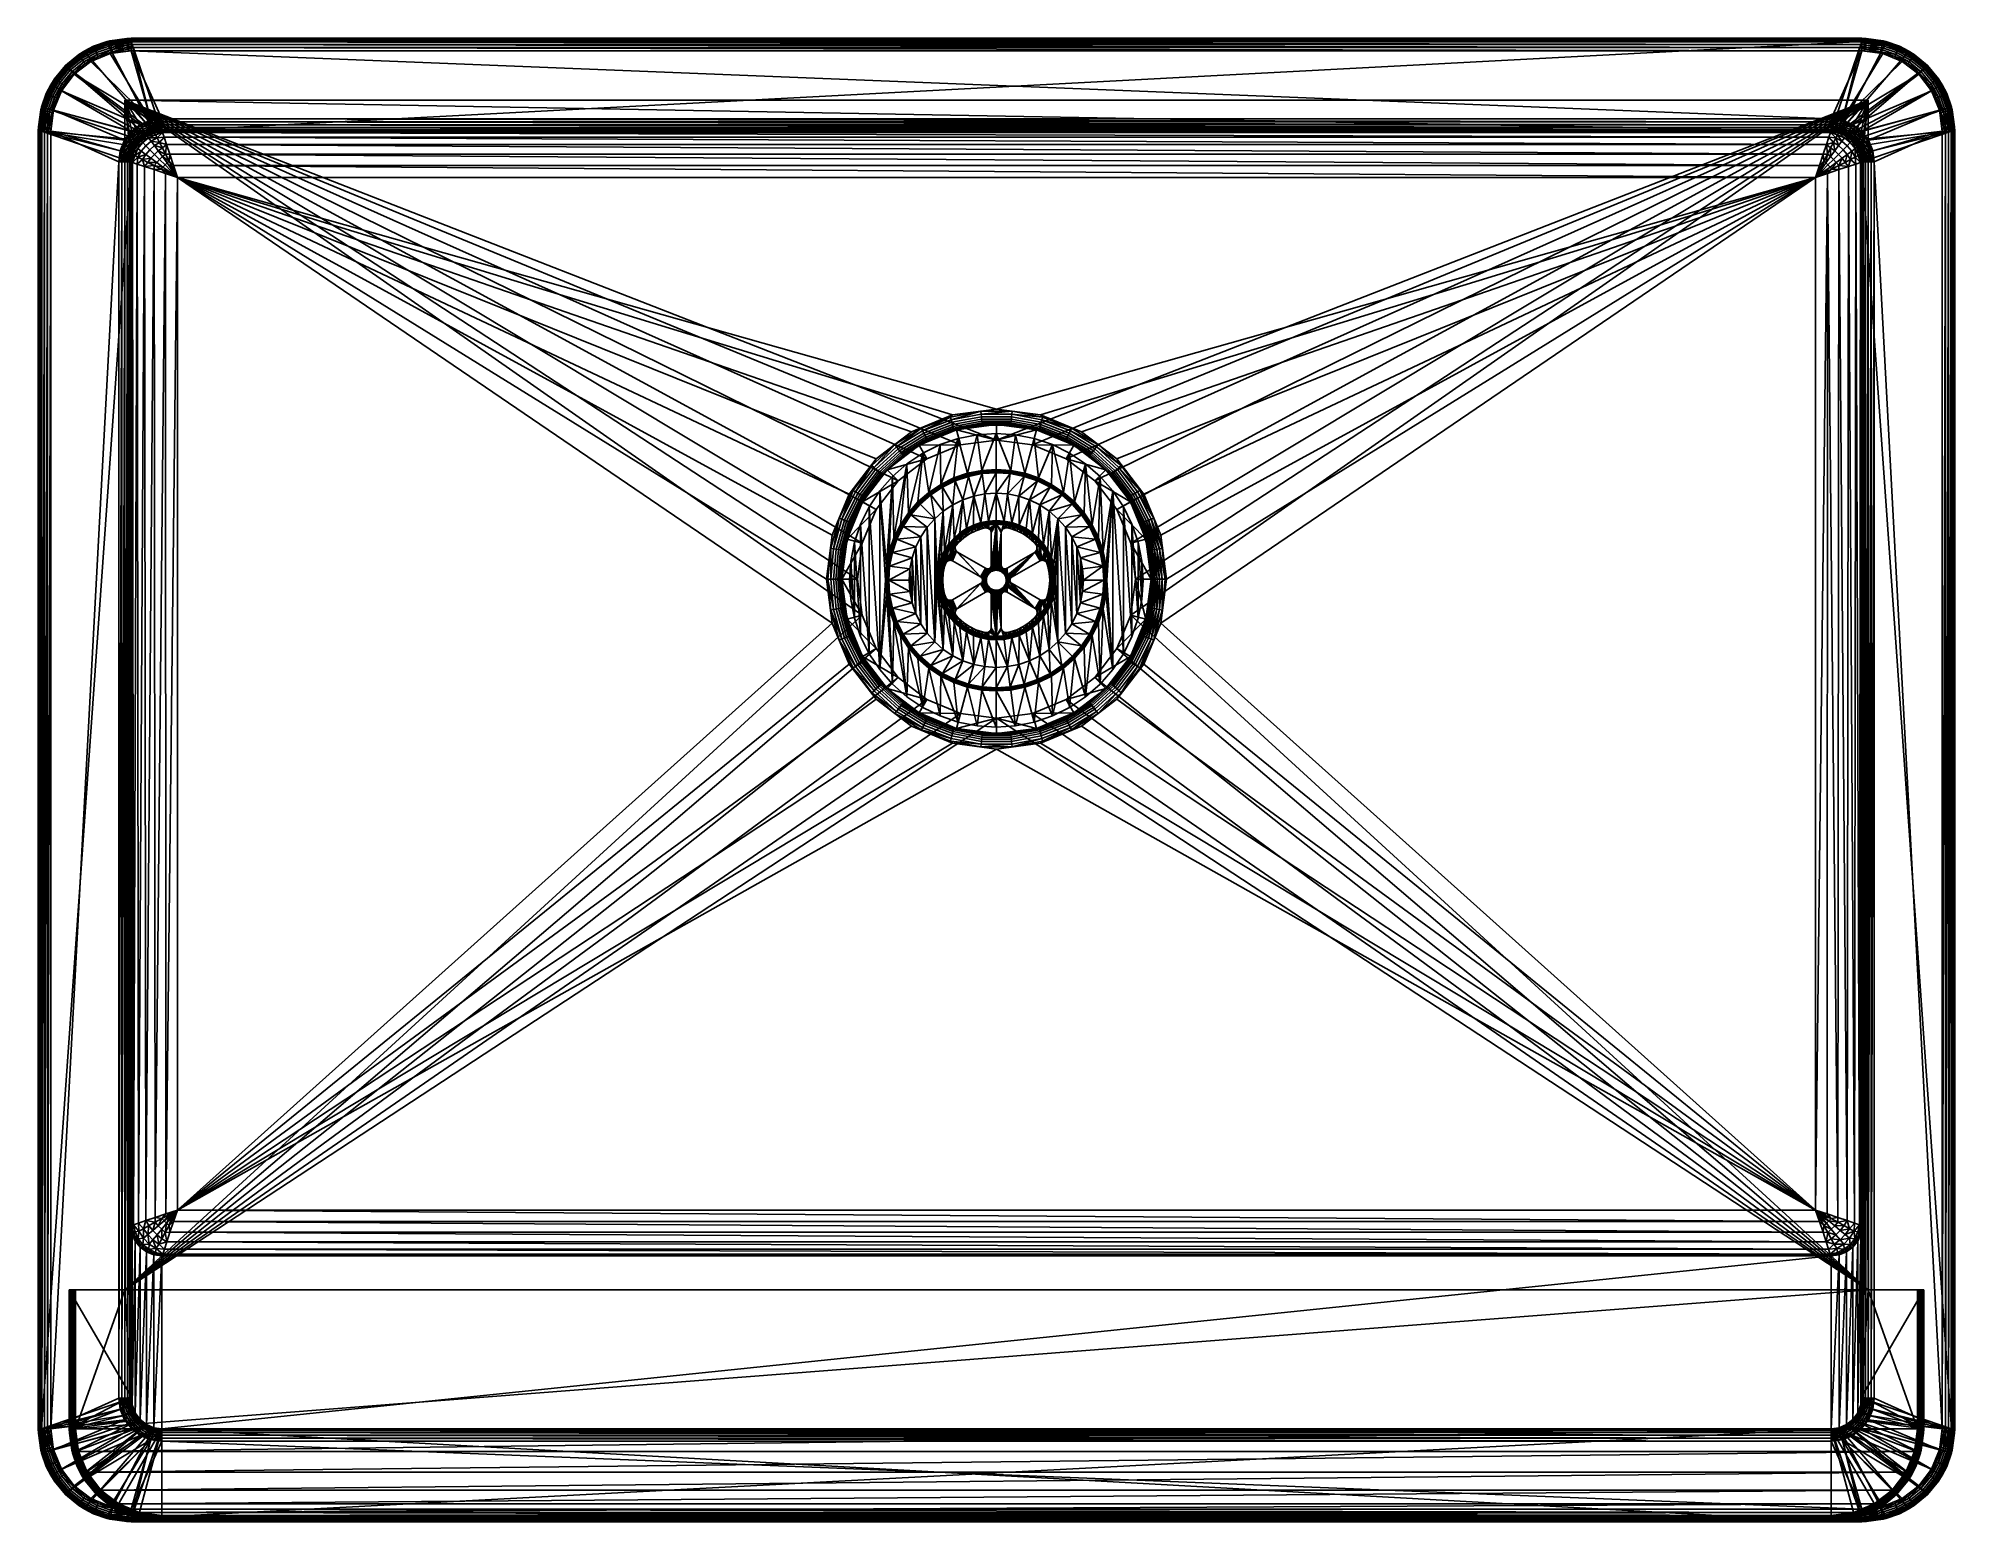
# Model space of a CAD drawing. Header units: centimetres. Extents: x 0 to 62, y -7.5 to 40.5.
import ezdxf

# ---------------------------------------------------------------- set-up
doc = ezdxf.new("R2010")
doc.units = ezdxf.units.CM
doc.header["$MEASUREMENT"] = 0
doc.layers.add('SINKS', color=151, linetype='Continuous')

msp = doc.modelspace()

# ---------------------------------------------------------------- meshes
at = {"color": 8}
mesh = msp.add_polyface(dxfattribs=at)
corners = [(28.874, 25.724, -1.946), (29, 24.956, -4.85), (29.277, 25.199, -4.85), (29.319, 23.929, -4.85), (29.583, 25.404, -4.85), (29.459, 24.14, -4.85), (29.626, 24.33, -4.85), (29.914, 25.567, -4.85), (29.816, 24.496, -4.85), (30.026, 24.637, -4.85), (29.252, 25.977, -1.946), (30.091, 26.325, -1.946), (29.66, 26.178, -1.946), (29.222, 26.029, -1.863), (29.629, 26.253, -1.853), (29.212, 26.047, -1.853), (29.638, 26.233, -1.863), (29.621, 26.273, -1.85), (29.201, 26.066, -1.85), (30.086, 26.346, -1.898), (29.657, 26.186, -1.921), (30.089, 26.333, -1.921), (29.652, 26.199, -1.898), (30.07, 26.403, -1.853), (30.076, 26.382, -1.863), (29.241, 25.996, -1.898), (29.645, 26.215, -1.878), (29.232, 26.011, -1.878), (30.081, 26.363, -1.878), (30.065, 26.424, -1.85), (29.248, 25.984, -1.921), (28.868, 25.731, -1.921), (28.86, 25.742, -1.898), (28.85, 25.755, -1.878), (28.837, 25.771, -1.863), (28.824, 25.789, -1.853), (28.811, 25.806, -1.85), (29.835, 24.472, -4.855), (30.042, 24.61, -4.855), (29.853, 24.448, -4.87), (29.879, 24.413, -4.925), (30.069, 24.563, -4.894), (29.868, 24.428, -4.894), (30.056, 24.584, -4.87), (28.617, 27.077, -1.85), (29.174, 27.352, -1.85), (29.763, 27.551, -1.85)]
mesh.append_faces([[corners[k] for k in face] for face in [(2, 3, 4), (4, 6, 7), (44, 36, 45), (45, 18, 46)]], dxfattribs={"vtx0": -1, "vtx1": -1, "color": 8})
mesh.append_faces([[corners[k] for k in face] for face in [(4, 3, 5), (4, 5, 6), (7, 6, 8), (7, 8, 9), (2, 10, 0), (7, 11, 12), (4, 12, 10), (14, 13, 16), (15, 17, 18), (19, 20, 21), (20, 19, 22), (23, 16, 24), (25, 26, 27), (26, 25, 22), (21, 12, 11), (12, 21, 20), (22, 28, 26), (28, 22, 19), (14, 29, 17), (20, 10, 12), (10, 20, 30), (26, 24, 16), (24, 26, 28), (22, 30, 20), (30, 22, 25), (27, 16, 13), (16, 27, 26), (25, 31, 30), (31, 25, 32), (33, 13, 34), (13, 33, 27), (35, 18, 36), (30, 0, 10), (0, 30, 31), (15, 34, 13), (32, 27, 33), (27, 32, 25), (37, 9, 8), (40, 41, 42), (45, 36, 18), (46, 18, 17), (46, 17, 29)]], dxfattribs={"vtx0": -1, "vtx1": -1, "vtx2": -1, "color": 8})
mesh.append_faces([[corners[k] for k in face] for face in [(0, 1, 2), (10, 2, 4), (12, 4, 7), (13, 14, 15), (17, 15, 14), (16, 23, 14), (29, 14, 23), (18, 35, 15), (34, 15, 35), (9, 37, 38), (39, 38, 37), (42, 43, 39)]], dxfattribs={"vtx0": -1, "vtx2": -1, "color": 8})
mesh = msp.add_polyface(dxfattribs=at)
corners = [(30.492, 24.83, -4.85), (30.265, 24.72, -4.855), (30.5, 24.8, -4.855), (30.538, 26.414, -1.946), (30.263, 25.685, -4.85), (30.624, 25.757, -4.85), (30.091, 26.325, -1.946), (30.537, 26.422, -1.921), (30.089, 26.333, -1.921), (29.914, 25.567, -4.85), (30.026, 24.637, -4.85), (30.253, 24.749, -4.85), (30.74, 24.879, -4.85), (30.992, 25.781, -4.85), (30.992, 24.896, -4.85), (30.992, 26.443, -1.946), (30.535, 26.435, -1.898), (30.086, 26.346, -1.898), (30.076, 26.382, -1.863), (30.527, 26.494, -1.853), (30.07, 26.403, -1.853), (30.53, 26.472, -1.863), (30.081, 26.363, -1.878), (30.533, 26.452, -1.878), (30.524, 26.515, -1.85), (30.065, 26.424, -1.85), (30.992, 26.483, -1.878), (30.992, 26.465, -1.898), (30.992, 26.452, -1.921), (30.992, 26.503, -1.863), (30.992, 26.524, -1.853), (30.992, 26.546, -1.85), (30.514, 24.747, -4.894), (30.748, 24.819, -4.87), (30.508, 24.771, -4.87), (30.751, 24.794, -4.894), (30.744, 24.848, -4.855), (30.992, 24.864, -4.855), (30.992, 24.835, -4.87), (30.992, 24.81, -4.894), (30.754, 24.775, -4.925), (30.992, 24.791, -4.925), (30.755, 24.763, -4.961), (30.992, 24.779, -4.961), (30.984, 24.775, -5.45), (30.992, 24.775, -5.35), (30.984, 24.775, -5.35), (29.763, 27.551, -1.85), (30.372, 27.673, -1.85), (30.992, 27.713, -1.85)]
mesh.append_faces([[corners[k] for k in face] for face in [(9, 10, 4), (4, 0, 5), (5, 12, 13), (47, 25, 48), (48, 24, 49)]], dxfattribs={"vtx0": -1, "vtx1": -1, "color": 8})
mesh.append_faces([[corners[k] for k in face] for face in [(4, 3, 6), (7, 6, 3), (6, 7, 8), (4, 10, 11), (4, 11, 0), (5, 0, 12), (13, 12, 14), (5, 15, 3), (16, 8, 7), (8, 16, 17), (19, 18, 21), (22, 21, 18), (21, 22, 23), (20, 24, 25), (17, 23, 22), (23, 17, 16), (16, 26, 23), (26, 16, 27), (27, 7, 28), (7, 27, 16), (23, 29, 21), (29, 23, 26), (28, 3, 15), (3, 28, 7), (30, 21, 29), (19, 31, 24), (33, 32, 35), (2, 12, 0), (36, 14, 12), (39, 40, 41), (40, 39, 35), (41, 42, 43), (42, 41, 40), (38, 35, 39), (48, 25, 24), (49, 24, 31)]], dxfattribs={"vtx0": -1, "vtx1": -1, "vtx2": -1, "color": 8})
mesh.append_faces([[corners[k] for k in face] for face in [(0, 1, 2), (3, 4, 5), (6, 9, 4), (15, 5, 13), (18, 19, 20), (24, 20, 19), (21, 30, 19), (31, 19, 30), (32, 33, 34), (12, 2, 36), (34, 36, 2), (36, 34, 33), (14, 36, 37), (33, 37, 36), (37, 33, 38), (35, 38, 33), (44, 45, 46)]], dxfattribs={"vtx0": -1, "vtx2": -1, "color": 8})
mesh = msp.add_polyface(dxfattribs=at)
corners = [(30.992, 25.781, -4.85), (30.992, 24.896, -4.85), (31.244, 24.879, -4.85), (31.36, 25.757, -4.85), (31.492, 24.83, -4.85), (31.721, 25.685, -4.85), (31.732, 24.749, -4.85), (32.07, 25.567, -4.85), (31.958, 24.637, -4.85), (31.446, 26.414, -1.946), (30.992, 26.443, -1.946), (31.893, 26.325, -1.946), (31.457, 26.494, -1.853), (30.992, 26.546, -1.85), (30.992, 26.524, -1.853), (31.46, 26.515, -1.85), (31.449, 26.435, -1.898), (30.992, 26.452, -1.921), (31.447, 26.422, -1.921), (30.992, 26.465, -1.898), (31.895, 26.333, -1.921), (30.992, 26.483, -1.878), (31.451, 26.452, -1.878), (31.898, 26.346, -1.898), (31.903, 26.363, -1.878), (31.908, 26.382, -1.863), (31.454, 26.472, -1.863), (31.914, 26.403, -1.853), (30.992, 26.503, -1.863), (31.919, 26.424, -1.85), (31.233, 24.794, -4.894), (30.992, 24.791, -4.925), (31.231, 24.775, -4.925), (30.992, 24.81, -4.894), (30.992, 24.779, -4.961), (31.229, 24.763, -4.961), (31.236, 24.819, -4.87), (30.992, 24.864, -4.855), (30.992, 24.835, -4.87), (31.24, 24.848, -4.855), (31.72, 24.72, -4.855), (31.484, 24.8, -4.855), (31.47, 24.747, -4.894), (31.477, 24.771, -4.87), (31.001, 24.775, -5.35), (30.992, 24.775, -5.45), (31.001, 24.775, -5.45), (30.992, 24.775, -5.35), (30.992, 27.713, -1.85), (31.612, 27.673, -1.85), (32.221, 27.551, -1.85)]
mesh.append_faces([[corners[k] for k in face] for face in [(0, 2, 3), (3, 4, 5), (5, 6, 7), (12, 13, 14), (12, 25, 27), (14, 26, 12), (27, 15, 12), (36, 37, 38), (37, 36, 39), (38, 30, 36), (39, 1, 37), (40, 4, 41), (36, 42, 43), (43, 39, 36), (39, 43, 41), (41, 2, 39), (48, 15, 49), (49, 29, 50)]], dxfattribs={"vtx0": -1, "vtx1": -1, "color": 8})
mesh.append_faces([[corners[k] for k in face] for face in [(0, 1, 2), (3, 2, 4), (5, 4, 6), (7, 6, 8), (0, 9, 10), (3, 11, 9), (13, 12, 15), (16, 17, 18), (17, 16, 19), (20, 9, 11), (9, 20, 18), (18, 10, 9), (10, 18, 17), (16, 21, 19), (21, 16, 22), (23, 22, 16), (22, 23, 24), (25, 12, 26), (23, 18, 20), (18, 23, 16), (24, 26, 22), (26, 24, 25), (26, 14, 28), (22, 28, 21), (28, 22, 26), (15, 27, 29), (30, 31, 32), (31, 30, 33), (32, 34, 35), (34, 32, 31), (30, 38, 33), (1, 39, 2), (42, 36, 30), (2, 41, 4), (48, 13, 15), (49, 15, 29)]], dxfattribs={"vtx0": -1, "vtx1": -1, "vtx2": -1, "color": 8})
mesh.append_faces([[corners[k] for k in face] for face in [(9, 0, 3), (11, 3, 5), (44, 45, 46), (45, 44, 47)]], dxfattribs={"vtx0": -1, "vtx2": -1, "color": 8})
mesh = msp.add_polyface(dxfattribs=at)
corners = [(32.732, 25.977, -1.946), (32.07, 25.567, -4.85), (32.401, 25.404, -4.85), (32.324, 26.178, -1.946), (31.721, 25.685, -4.85), (31.893, 26.325, -1.946), (33.111, 25.724, -1.946), (33.459, 25.43, -1.921), (33.116, 25.731, -1.921), (33.51, 25.481, -1.853), (33.173, 25.806, -1.85), (33.16, 25.789, -1.853), (33.526, 25.497, -1.85), (33.481, 25.452, -1.878), (33.147, 25.771, -1.863), (33.135, 25.755, -1.878), (33.468, 25.439, -1.898), (33.124, 25.742, -1.898), (33.495, 25.466, -1.863), (32.736, 25.984, -1.921), (32.752, 26.011, -1.878), (32.743, 25.996, -1.898), (32.332, 26.199, -1.898), (31.895, 26.333, -1.921), (32.327, 26.186, -1.921), (31.898, 26.346, -1.898), (31.903, 26.363, -1.878), (32.339, 26.215, -1.878), (32.355, 26.253, -1.853), (31.919, 26.424, -1.85), (31.914, 26.403, -1.853), (32.363, 26.273, -1.85), (32.783, 26.066, -1.85), (32.773, 26.047, -1.853), (31.908, 26.382, -1.863), (32.347, 26.233, -1.863), (32.762, 26.029, -1.863), (32.221, 27.551, -1.85), (32.81, 27.352, -1.85), (33.367, 27.077, -1.85), (33.884, 26.732, -1.85), (33.835, 25.144, -1.85), (34.095, 24.755, -1.85), (34.351, 26.322, -1.85)]
mesh.append_faces([[corners[k] for k in face] for face in [(9, 10, 11), (11, 18, 9), (28, 29, 30), (11, 32, 33), (30, 35, 28), (28, 36, 33), (33, 14, 11), (33, 31, 28), (37, 31, 38), (38, 10, 39), (39, 12, 40), (40, 42, 43)]], dxfattribs={"vtx0": -1, "vtx1": -1, "color": 8})
mesh.append_faces([[corners[k] for k in face] for face in [(1, 0, 3), (4, 3, 5), (2, 6, 0), (6, 7, 8), (10, 9, 12), (13, 14, 15), (8, 16, 17), (18, 11, 14), (8, 0, 6), (0, 8, 19), (17, 20, 21), (20, 17, 15), (16, 15, 17), (17, 19, 8), (19, 17, 21), (22, 23, 24), (23, 22, 25), (22, 26, 25), (26, 22, 27), (29, 28, 31), (21, 24, 19), (24, 21, 22), (32, 11, 10), (19, 3, 0), (3, 19, 24), (24, 5, 3), (5, 24, 23), (27, 34, 26), (34, 27, 35), (35, 30, 34), (21, 27, 22), (27, 21, 20), (20, 35, 27), (35, 20, 36), (36, 28, 35), (14, 33, 36), (15, 36, 20), (36, 15, 14), (31, 33, 32), (37, 29, 31), (38, 31, 32), (38, 32, 10), (39, 10, 12), (40, 12, 41)]], dxfattribs={"vtx0": -1, "vtx1": -1, "vtx2": -1, "color": 8})
mesh.append_faces([[corners[k] for k in face] for face in [(0, 1, 2), (3, 4, 1)]], dxfattribs={"vtx0": -1, "vtx2": -1, "color": 8})
mesh = msp.add_polyface(dxfattribs=at)
corners = [(29, 24.956, -4.85), (28.874, 25.724, -1.946), (28.531, 25.424, -1.946), (28.231, 25.082, -1.946), (28.757, 24.679, -4.85), (27.978, 24.703, -1.946), (28.552, 24.372, -4.85), (28.474, 25.481, -1.853), (28.811, 25.806, -1.85), (28.459, 25.497, -1.85), (28.824, 25.789, -1.853), (28.516, 25.439, -1.898), (28.85, 25.755, -1.878), (28.504, 25.452, -1.878), (28.86, 25.742, -1.898), (28.224, 25.087, -1.921), (28.525, 25.43, -1.921), (28.214, 25.095, -1.898), (28.2, 25.106, -1.878), (28.489, 25.466, -1.863), (28.184, 25.118, -1.863), (28.167, 25.131, -1.853), (28.15, 25.144, -1.85), (28.868, 25.731, -1.921), (28.837, 25.771, -1.863), (27.927, 24.733, -1.863), (27.741, 24.31, -1.878), (27.944, 24.723, -1.878), (27.971, 24.708, -1.921), (27.757, 24.303, -1.898), (27.959, 24.714, -1.898), (27.722, 24.318, -1.863), (27.908, 24.744, -1.853), (27.702, 24.326, -1.853), (27.889, 24.755, -1.85), (27.682, 24.334, -1.85), (27.769, 24.298, -1.921), (27.224, 25.855, -1.85), (27.44, 23.431, -1.85), (27.633, 26.322, -1.85), (27.531, 23.891, -1.85), (28.1, 26.732, -1.85), (28.617, 27.077, -1.85)]
mesh.append_faces([[corners[k] for k in face] for face in [(0, 3, 4), (4, 5, 6), (37, 38, 39), (39, 35, 41), (41, 22, 42)]], dxfattribs={"vtx0": -1, "vtx1": -1, "color": 8})
mesh.append_faces([[corners[k] for k in face] for face in [(0, 1, 2), (3, 0, 2), (5, 4, 3), (7, 8, 9), (11, 12, 13), (12, 11, 14), (2, 15, 3), (15, 2, 16), (16, 17, 15), (17, 16, 11), (17, 13, 18), (13, 17, 11), (18, 19, 20), (19, 18, 13), (7, 20, 19), (21, 9, 22), (14, 16, 23), (16, 14, 11), (23, 2, 1), (2, 23, 16), (10, 19, 24), (13, 24, 19), (24, 13, 12), (25, 26, 27), (3, 28, 5), (28, 3, 15), (29, 28, 30), (32, 31, 25), (33, 34, 35), (36, 5, 28), (27, 29, 30), (30, 18, 27), (18, 30, 17), (27, 20, 25), (20, 27, 18), (15, 30, 28), (30, 15, 17), (21, 25, 20), (32, 22, 34), (39, 38, 40), (39, 40, 35), (41, 35, 34), (41, 34, 22), (42, 22, 9), (42, 9, 8)]], dxfattribs={"vtx0": -1, "vtx1": -1, "vtx2": -1, "color": 8})
mesh.append_faces([[corners[k] for k in face] for face in [(8, 7, 10), (20, 7, 21), (9, 21, 7), (19, 10, 7), (31, 32, 33), (34, 33, 32), (25, 21, 32), (22, 32, 21)]], dxfattribs={"vtx0": -1, "vtx2": -1, "color": 8})
mesh = msp.add_polyface(dxfattribs=at)
corners = [(32.07, 25.567, -4.85), (31.958, 24.637, -4.85), (32.169, 24.496, -4.85), (32.401, 25.404, -4.85), (32.359, 24.33, -4.85), (32.525, 24.14, -4.85), (32.707, 25.199, -4.85), (32.777, 23.703, -4.85), (32.985, 24.956, -4.85), (34.006, 24.703, -1.946), (33.228, 24.679, -4.85), (33.432, 24.372, -4.85), (33.753, 25.082, -1.946), (33.453, 25.424, -1.946), (33.111, 25.724, -1.946), (34.013, 24.708, -1.921), (33.76, 25.087, -1.921), (34.025, 24.714, -1.898), (33.77, 25.095, -1.898), (33.784, 25.106, -1.878), (34.04, 24.723, -1.878), (33.8, 25.118, -1.863), (34.057, 24.733, -1.863), (33.817, 25.131, -1.853), (34.076, 24.744, -1.853), (33.835, 25.144, -1.85), (34.095, 24.755, -1.85), (34.227, 24.303, -1.898), (34.262, 24.318, -1.863), (34.215, 24.298, -1.921), (34.282, 24.326, -1.853), (34.244, 24.31, -1.878), (33.459, 25.43, -1.921), (33.147, 25.771, -1.863), (33.481, 25.452, -1.878), (33.495, 25.466, -1.863), (33.468, 25.439, -1.898), (33.116, 25.731, -1.921), (33.526, 25.497, -1.85), (33.51, 25.481, -1.853), (33.135, 25.755, -1.878), (32.149, 24.472, -4.855), (31.943, 24.61, -4.855), (31.906, 24.546, -4.925), (32.116, 24.428, -4.894), (31.916, 24.563, -4.894), (31.9, 24.536, -4.961), (32.105, 24.413, -4.925), (32.132, 24.448, -4.87), (31.928, 24.584, -4.87), (33.884, 26.732, -1.85), (34.351, 26.322, -1.85), (34.302, 24.334, -1.85), (34.453, 23.891, -1.85), (34.761, 25.855, -1.85)]
mesh.append_faces([[corners[k] for k in face] for face in [(0, 2, 3), (3, 5, 6), (6, 7, 8), (23, 22, 24), (24, 25, 23), (30, 26, 24), (23, 38, 39), (39, 21, 23), (41, 1, 42), (48, 42, 49), (42, 48, 41), (51, 53, 54)]], dxfattribs={"vtx0": -1, "vtx1": -1, "color": 8})
mesh.append_faces([[corners[k] for k in face] for face in [(0, 1, 2), (3, 2, 4), (3, 4, 5), (10, 9, 12), (8, 12, 13), (6, 13, 14), (15, 12, 9), (12, 15, 16), (17, 16, 15), (16, 17, 18), (17, 19, 18), (19, 17, 20), (20, 21, 19), (21, 20, 22), (22, 23, 21), (25, 24, 26), (27, 20, 17), (28, 24, 22), (9, 29, 15), (15, 27, 17), (31, 22, 20), (32, 14, 13), (33, 34, 35), (36, 37, 32), (16, 13, 12), (13, 16, 32), (38, 23, 25), (18, 34, 36), (34, 18, 19), (18, 32, 16), (32, 18, 36), (40, 36, 34), (21, 39, 35), (19, 35, 34), (35, 19, 21), (1, 41, 2), (43, 44, 45), (46, 47, 43), (44, 49, 45), (50, 25, 26), (51, 26, 52), (51, 52, 53)]], dxfattribs={"vtx0": -1, "vtx1": -1, "vtx2": -1, "color": 8})
mesh.append_faces([[corners[k] for k in face] for face in [(9, 10, 11), (12, 8, 10), (13, 6, 8), (14, 3, 6)]], dxfattribs={"vtx0": -1, "vtx2": -1, "color": 8})
mesh = msp.add_polyface(dxfattribs=at)
corners = [(28.389, 24.042, -4.85), (27.631, 23.864, -1.946), (28.27, 23.693, -4.85), (27.542, 23.417, -1.946), (28.198, 23.331, -4.85), (28.198, 22.595, -4.85), (28.174, 22.963, -4.85), (28.27, 22.234, -4.85), (28.389, 21.885, -4.85), (28.552, 21.554, -4.85), (28.552, 24.372, -4.85), (28.757, 21.248, -4.85), (28.757, 24.679, -4.85), (29, 20.971, -4.85), (29, 24.956, -4.85), (29.06, 22.963, -4.85), (29.076, 23.215, -4.85), (29.277, 25.199, -4.85), (29.125, 23.463, -4.85), (27.512, 22.963, -1.946), (27.504, 22.963, -1.921), (27.533, 23.419, -1.921), (27.431, 22.963, -1.853), (27.44, 23.431, -1.85), (27.409, 22.963, -1.85), (27.461, 23.428, -1.853), (27.622, 23.866, -1.921), (27.52, 23.42, -1.898), (27.609, 23.87, -1.898), (27.593, 23.874, -1.878), (27.503, 23.423, -1.878), (27.531, 23.891, -1.85), (27.552, 23.885, -1.853), (27.473, 22.963, -1.878), (27.483, 23.425, -1.863), (27.453, 22.963, -1.863), (27.573, 23.879, -1.863), (27.49, 22.963, -1.898), (29.156, 23.455, -4.855), (29.207, 23.703, -4.85), (29.136, 23.208, -4.87), (29.107, 23.211, -4.855), (29.184, 23.448, -4.87), (29.161, 23.204, -4.894), (29.145, 22.963, -4.894), (29.18, 23.202, -4.925), (29.12, 22.963, -4.87), (29.091, 22.963, -4.855), (26.283, 22.343, -1.85), (26.283, 23.583, -1.85), (26.242, 22.963, -1.85), (26.404, 21.734, -1.85), (26.404, 24.193, -1.85), (26.604, 21.145, -1.85), (26.604, 24.781, -1.85), (26.878, 20.588, -1.85), (26.878, 25.338, -1.85), (27.224, 20.072, -1.85), (27.224, 25.855, -1.85)]
mesh.append_faces([[corners[k] for k in face] for face in [(5, 4, 6), (48, 49, 50)]], dxfattribs={"vtx0": -1, "color": 8})
mesh.append_faces([[corners[k] for k in face] for face in [(0, 1, 2), (2, 3, 4), (4, 7, 2), (2, 8, 0), (0, 9, 10), (10, 11, 12), (12, 13, 14), (4, 19, 6), (49, 51, 52), (52, 53, 54), (54, 55, 56), (56, 57, 58)]], dxfattribs={"vtx0": -1, "vtx1": -1, "color": 8})
mesh.append_faces([[corners[k] for k in face] for face in [(3, 2, 1), (14, 13, 15), (16, 14, 15), (17, 16, 18), (19, 4, 3), (3, 20, 19), (20, 3, 21), (22, 23, 24), (26, 27, 21), (27, 26, 28), (27, 29, 30), (29, 27, 28), (25, 31, 23), (33, 34, 35), (34, 33, 30), (32, 34, 36), (30, 36, 34), (36, 30, 29), (37, 30, 33), (30, 37, 27), (25, 35, 34), (21, 37, 20), (37, 21, 27), (1, 21, 3), (21, 1, 26), (38, 39, 18), (41, 18, 16), (44, 45, 43), (47, 16, 15), (40, 44, 43), (58, 57, 24)]], dxfattribs={"vtx0": -1, "vtx1": -1, "vtx2": -1, "color": 8})
mesh.append_faces([[corners[k] for k in face] for face in [(23, 22, 25), (31, 25, 32), (34, 32, 25), (35, 25, 22), (40, 38, 41), (38, 40, 42), (18, 41, 38), (43, 42, 40), (46, 41, 47), (41, 46, 40), (16, 47, 41), (44, 40, 46)]], dxfattribs={"vtx0": -1, "vtx2": -1, "color": 8})
mesh = msp.add_polyface(dxfattribs=at)
corners = [(27.631, 23.864, -1.946), (28.389, 24.042, -4.85), (27.777, 24.295, -1.946), (29, 24.956, -4.85), (29.076, 23.215, -4.85), (29.277, 25.199, -4.85), (29.125, 23.463, -4.85), (29.207, 23.703, -4.85), (29.319, 23.929, -4.85), (28.552, 24.372, -4.85), (27.978, 24.703, -1.946), (27.741, 24.31, -1.878), (27.927, 24.733, -1.863), (27.722, 24.318, -1.863), (27.971, 24.708, -1.921), (27.757, 24.303, -1.898), (27.769, 24.298, -1.921), (27.944, 24.723, -1.878), (27.552, 23.885, -1.853), (27.682, 24.334, -1.85), (27.531, 23.891, -1.85), (27.702, 24.326, -1.853), (27.609, 23.87, -1.898), (27.593, 23.874, -1.878), (27.573, 23.879, -1.863), (27.622, 23.866, -1.921), (29.555, 24.066, -5.35), (29.711, 24.244, -5), (29.555, 24.066, -5), (29.617, 24.137, -5.35), (29.427, 23.877, -5.35), (29.484, 24.121, -4.855), (29.626, 24.33, -4.85), (29.459, 24.14, -4.85), (29.648, 24.308, -4.855), (29.507, 24.103, -4.87), (29.668, 24.287, -4.87), (29.527, 24.088, -4.894), (29.686, 24.269, -4.894), (29.708, 24.247, -4.961), (29.542, 24.076, -4.925), (29.552, 24.068, -4.961), (29.7, 24.256, -4.925), (29.346, 23.914, -4.855), (29.371, 23.899, -4.87), (29.393, 23.887, -4.894), (29.409, 23.877, -4.925), (29.42, 23.871, -4.961), (29.617, 24.137, -5.45), (29.672, 23.958, -5.45), (29.666, 23.979, -5.45), (29.664, 24, -5.45), (29.667, 24.043, -5.45), (29.664, 24.022, -5.45), (29.555, 24.066, -5.45), (29.711, 24.244, -5.45), (27.44, 23.431, -1.85), (27.224, 25.855, -1.85), (27.409, 22.963, -1.85), (29.667, 24.043, -5.35), (29.664, 24.022, -5.35), (29.664, 24, -5.35), (29.666, 23.979, -5.35)]
mesh.append_faces([[corners[k] for k in face] for face in [(3, 4, 5), (9, 2, 1), (52, 48, 53), (53, 48, 51), (30, 54, 26), (48, 26, 54), (26, 48, 29), (59, 29, 60), (60, 29, 61)]], dxfattribs={"vtx0": -1, "vtx1": -1, "color": 8})
mesh.append_faces([[corners[k] for k in face] for face in [(0, 1, 2), (5, 6, 7), (5, 7, 8), (2, 9, 10), (11, 12, 13), (14, 15, 16), (10, 16, 2), (15, 17, 11), (18, 19, 20), (22, 11, 23), (11, 22, 15), (23, 13, 24), (13, 23, 11), (2, 25, 0), (25, 2, 16), (16, 22, 25), (22, 16, 15), (21, 24, 13), (26, 27, 28), (27, 26, 29), (28, 30, 26), (31, 32, 33), (36, 37, 38), (39, 40, 41), (40, 39, 42), (27, 41, 28), (40, 38, 37), (38, 40, 42), (43, 33, 8), (35, 45, 37), (46, 41, 40), (47, 28, 41), (45, 40, 37), (56, 57, 58)]], dxfattribs={"vtx0": -1, "vtx1": -1, "vtx2": -1, "color": 8})
mesh.append_faces([[corners[k] for k in face] for face in [(19, 18, 21), (24, 21, 18), (32, 31, 34), (35, 34, 31), (34, 35, 36), (37, 36, 35), (33, 43, 31), (44, 31, 43), (31, 44, 35), (45, 35, 44), (48, 49, 50), (48, 50, 51), (29, 48, 55), (29, 62, 61)]], dxfattribs={"vtx0": -1, "vtx2": -1, "color": 8})
mesh = msp.add_polyface(dxfattribs=at)
corners = [(33.595, 24.042, -4.85), (34.354, 23.864, -1.946), (34.207, 24.295, -1.946), (32.707, 25.199, -4.85), (32.525, 24.14, -4.85), (32.666, 23.929, -4.85), (32.777, 23.703, -4.85), (32.985, 24.956, -4.85), (32.859, 23.463, -4.85), (33.432, 24.372, -4.85), (34.006, 24.703, -1.946), (34.375, 23.87, -1.898), (34.244, 24.31, -1.878), (34.227, 24.303, -1.898), (34.392, 23.874, -1.878), (34.432, 23.885, -1.853), (34.302, 24.334, -1.85), (34.282, 24.326, -1.853), (34.453, 23.891, -1.85), (34.362, 23.866, -1.921), (34.215, 24.298, -1.921), (34.04, 24.723, -1.878), (34.076, 24.744, -1.853), (34.262, 24.318, -1.863), (34.411, 23.879, -1.863), (34.013, 24.708, -1.921), (34.095, 24.755, -1.85), (34.057, 24.733, -1.863), (32.557, 23.877, -5.35), (32.429, 24.066, -5), (32.429, 24.066, -5.35), (32.273, 24.244, -5), (32.367, 24.137, -5.35), (32.613, 23.899, -4.87), (32.5, 24.121, -4.855), (32.477, 24.103, -4.87), (32.592, 23.887, -4.894), (32.457, 24.088, -4.894), (32.639, 23.914, -4.855), (32.564, 23.871, -4.961), (32.432, 24.068, -4.961), (32.575, 23.877, -4.925), (32.442, 24.076, -4.925), (32.336, 24.308, -4.855), (32.316, 24.287, -4.87), (32.276, 24.247, -4.961), (32.298, 24.269, -4.894), (32.359, 24.33, -4.85), (32.284, 24.256, -4.925), (32.367, 24.137, -5.45), (32.299, 24.083, -5.45), (32.304, 24.063, -5.45), (32.308, 24.043, -5.45), (32.31, 24.022, -5.45), (32.557, 23.877, -5.45), (32.429, 24.066, -5.45), (32.273, 24.244, -5.35), (34.761, 25.855, -1.85), (34.544, 23.431, -1.85), (34.575, 22.963, -1.85), (32.299, 24.083, -5.35), (32.304, 24.063, -5.35), (32.308, 24.043, -5.35), (32.31, 24.022, -5.35)]
mesh.append_faces([[corners[k] for k in face] for face in [(15, 16, 17), (22, 23, 17), (17, 24, 15), (33, 34, 35), (38, 4, 34), (35, 43, 44), (43, 35, 34), (44, 37, 35), (34, 47, 43), (54, 30, 55), (32, 55, 30), (55, 32, 49)]], dxfattribs={"vtx0": -1, "vtx1": -1, "color": 8})
mesh.append_faces([[corners[k] for k in face] for face in [(0, 1, 2), (3, 4, 5), (3, 5, 6), (7, 6, 8), (9, 2, 10), (11, 12, 13), (12, 11, 14), (16, 15, 18), (19, 2, 1), (2, 19, 20), (21, 13, 12), (11, 20, 19), (20, 11, 13), (24, 17, 23), (20, 10, 2), (14, 23, 12), (23, 14, 24), (13, 25, 20), (26, 17, 16), (27, 12, 23), (28, 29, 30), (31, 30, 29), (30, 31, 32), (36, 35, 37), (4, 38, 5), (29, 39, 40), (40, 41, 42), (42, 36, 37), (40, 31, 29), (31, 40, 45), (37, 44, 46), (47, 34, 4), (42, 45, 40), (45, 42, 48), (42, 46, 48), (46, 42, 37), (57, 18, 58), (57, 58, 59)]], dxfattribs={"vtx0": -1, "vtx1": -1, "vtx2": -1, "color": 8})
mesh.append_faces([[corners[k] for k in face] for face in [(2, 9, 0), (49, 50, 51), (49, 51, 52), (49, 52, 53), (49, 32, 56), (32, 60, 61), (32, 61, 62), (32, 62, 63)]], dxfattribs={"vtx0": -1, "vtx2": -1, "color": 8})
mesh = msp.add_polyface(dxfattribs=at)
corners = [(34.354, 23.864, -1.946), (33.595, 24.042, -4.85), (33.714, 23.693, -4.85), (32.985, 24.956, -4.85), (32.859, 23.463, -4.85), (32.908, 23.215, -4.85), (32.925, 22.963, -4.85), (33.228, 21.248, -4.85), (33.228, 24.679, -4.85), (33.432, 21.554, -4.85), (33.432, 24.372, -4.85), (33.595, 21.885, -4.85), (33.714, 22.234, -4.85), (33.786, 22.595, -4.85), (33.786, 23.331, -4.85), (34.442, 23.417, -1.946), (33.81, 22.963, -4.85), (34.472, 22.963, -1.946), (34.451, 23.419, -1.921), (34.481, 22.963, -1.921), (34.464, 23.42, -1.898), (34.494, 22.963, -1.898), (34.511, 22.963, -1.878), (34.501, 23.425, -1.863), (34.481, 23.423, -1.878), (34.532, 22.963, -1.863), (34.523, 23.428, -1.853), (34.553, 22.963, -1.853), (34.544, 23.431, -1.85), (34.575, 22.963, -1.85), (34.362, 23.866, -1.921), (34.375, 23.87, -1.898), (34.453, 23.891, -1.85), (34.432, 23.885, -1.853), (34.411, 23.879, -1.863), (34.392, 23.874, -1.878), (32.777, 23.703, -4.85), (32.828, 23.455, -4.855), (32.804, 23.202, -4.925), (32.808, 22.963, -4.961), (32.82, 22.963, -4.925), (32.792, 23.2, -4.961), (32.804, 22.963, -5), (32.823, 23.204, -4.894), (32.839, 22.963, -4.894), (32.848, 23.208, -4.87), (32.864, 22.963, -4.87), (32.877, 23.211, -4.855), (32.893, 22.963, -4.855), (32.8, 23.448, -4.87), (32.776, 23.441, -4.894), (34.761, 25.855, -1.85), (35.106, 20.588, -1.85), (35.106, 25.338, -1.85), (35.381, 21.145, -1.85), (35.381, 24.781, -1.85), (35.58, 21.734, -1.85), (35.58, 24.193, -1.85), (35.701, 22.343, -1.85), (35.701, 23.583, -1.85)]
mesh.append_faces([[corners[k] for k in face] for face in [(3, 7, 8), (8, 9, 10), (10, 11, 1), (1, 12, 2), (2, 13, 14), (16, 15, 14), (26, 25, 27), (27, 28, 26), (26, 32, 33), (33, 23, 26), (45, 44, 46), (46, 47, 45), (47, 46, 48), (48, 5, 47), (47, 4, 37), (45, 37, 49), (37, 45, 47), (49, 43, 45), (51, 52, 53), (53, 54, 55), (55, 56, 57), (57, 58, 59)]], dxfattribs={"vtx0": -1, "vtx1": -1, "color": 8})
mesh.append_faces([[corners[k] for k in face] for face in [(3, 4, 5), (3, 5, 6), (15, 16, 17), (2, 15, 0), (18, 17, 19), (17, 18, 15), (20, 19, 21), (19, 20, 18), (22, 23, 24), (23, 22, 25), (21, 24, 20), (24, 21, 22), (25, 26, 23), (28, 27, 29), (20, 30, 18), (30, 20, 31), (32, 26, 28), (18, 0, 15), (0, 18, 30), (24, 34, 35), (34, 24, 23), (23, 33, 34), (20, 35, 31), (35, 20, 24), (36, 37, 4), (38, 39, 40), (39, 38, 41), (41, 42, 39), (43, 40, 44), (40, 43, 38), (44, 45, 43), (5, 48, 6), (4, 47, 5), (43, 49, 50)]], dxfattribs={"vtx0": -1, "vtx1": -1, "vtx2": -1, "color": 8})
mesh.append_faces([[corners[k] for k in face] for face in [(0, 1, 2), (15, 2, 14)]], dxfattribs={"vtx0": -1, "vtx2": -1, "color": 8})
mesh = msp.add_polyface(dxfattribs=at)
corners = [(34.472, 22.963, -1.946), (33.786, 22.595, -4.85), (34.442, 22.509, -1.946), (33.81, 22.963, -4.85), (32.859, 22.463, -4.85), (32.985, 20.971, -4.85), (32.908, 22.711, -4.85), (32.925, 22.963, -4.85), (32.985, 24.956, -4.85), (33.228, 21.248, -4.85), (33.228, 24.679, -4.85), (33.432, 21.554, -4.85), (33.432, 24.372, -4.85), (33.595, 21.885, -4.85), (33.595, 24.042, -4.85), (33.714, 22.234, -4.85), (33.714, 23.693, -4.85), (33.786, 23.331, -4.85), (34.354, 22.063, -1.946), (34.451, 22.508, -1.921), (34.362, 22.06, -1.921), (34.392, 22.052, -1.878), (34.464, 22.506, -1.898), (34.375, 22.057, -1.898), (34.481, 22.504, -1.878), (34.411, 22.047, -1.863), (34.501, 22.501, -1.863), (34.453, 22.036, -1.85), (34.523, 22.498, -1.853), (34.432, 22.042, -1.853), (34.544, 22.496, -1.85), (34.481, 22.963, -1.921), (34.532, 22.963, -1.863), (34.553, 22.963, -1.853), (34.494, 22.963, -1.898), (34.511, 22.963, -1.878), (34.575, 22.963, -1.85), (32.828, 22.471, -4.855), (32.848, 22.719, -4.87), (32.8, 22.479, -4.87), (32.877, 22.715, -4.855), (32.823, 22.722, -4.894), (32.893, 22.963, -4.855), (32.864, 22.963, -4.87), (32.839, 22.963, -4.894), (32.804, 22.725, -4.925), (32.82, 22.963, -4.925), (32.777, 22.224, -4.85), (34.761, 25.855, -1.85), (34.761, 20.072, -1.85), (35.106, 20.588, -1.85), (35.106, 25.338, -1.85), (35.381, 21.145, -1.85), (35.381, 24.781, -1.85), (35.58, 21.734, -1.85), (35.58, 24.193, -1.85), (35.701, 22.343, -1.85), (35.701, 23.583, -1.85), (35.742, 22.963, -1.85)]
mesh.append_faces([[corners[k] for k in face] for face in [(17, 1, 3), (57, 56, 58)]], dxfattribs={"vtx0": -1, "color": 8})
mesh.append_faces([[corners[k] for k in face] for face in [(1, 0, 3), (15, 2, 1), (13, 18, 15)]], dxfattribs={"vtx0": -1, "vtx1": -1, "color": 8})
mesh.append_faces([[corners[k] for k in face] for face in [(0, 1, 2), (4, 5, 6), (6, 5, 7), (8, 7, 5), (2, 15, 18), (19, 18, 20), (18, 19, 2), (21, 22, 23), (22, 21, 24), (22, 20, 23), (20, 22, 19), (25, 24, 21), (24, 25, 26), (28, 27, 30), (29, 26, 25), (31, 2, 19), (2, 31, 0), (28, 32, 26), (34, 19, 22), (19, 34, 31), (24, 34, 22), (34, 24, 35), (26, 35, 24), (35, 26, 32), (33, 30, 36), (40, 4, 6), (42, 6, 7), (44, 45, 41), (45, 44, 46), (38, 44, 41), (37, 47, 4), (48, 36, 49)]], dxfattribs={"vtx0": -1, "vtx1": -1, "vtx2": -1, "color": 8})
mesh.append_faces([[corners[k] for k in face] for face in [(8, 5, 9), (10, 9, 11), (12, 11, 13), (14, 13, 15), (16, 15, 1), (27, 28, 29), (26, 29, 28), (32, 28, 33), (30, 33, 28), (37, 38, 39), (38, 37, 40), (41, 39, 38), (4, 40, 37), (6, 42, 40), (40, 43, 38), (43, 40, 42), (44, 38, 43), (48, 49, 50), (51, 50, 52), (53, 52, 54), (55, 54, 56)]], dxfattribs={"vtx0": -1, "vtx2": -1, "color": 8})
mesh = msp.add_polyface(dxfattribs=at)
corners = [(28.198, 23.331, -4.85), (28.198, 22.595, -4.85), (28.27, 22.234, -4.85), (28.27, 23.693, -4.85), (28.389, 21.885, -4.85), (28.389, 24.042, -4.85), (28.552, 21.554, -4.85), (28.552, 24.372, -4.85), (28.757, 21.248, -4.85), (28.757, 24.679, -4.85), (29, 20.971, -4.85), (29.06, 22.963, -4.85), (29.076, 22.711, -4.85), (29.277, 20.728, -4.85), (29.125, 22.463, -4.85), (27.542, 22.509, -1.946), (27.631, 22.063, -1.946), (27.512, 22.963, -1.946), (28.174, 22.963, -4.85), (27.552, 22.042, -1.853), (27.483, 22.501, -1.863), (27.461, 22.498, -1.853), (27.573, 22.047, -1.863), (27.531, 22.036, -1.85), (27.44, 22.496, -1.85), (27.533, 22.508, -1.921), (27.622, 22.06, -1.921), (27.503, 22.504, -1.878), (27.593, 22.052, -1.878), (27.52, 22.506, -1.898), (27.609, 22.057, -1.898), (27.473, 22.963, -1.878), (27.453, 22.963, -1.863), (27.431, 22.963, -1.853), (27.409, 22.963, -1.85), (27.504, 22.963, -1.921), (27.49, 22.963, -1.898), (29.207, 22.224, -4.85), (29.156, 22.471, -4.855), (29.136, 22.719, -4.87), (29.145, 22.963, -4.894), (29.12, 22.963, -4.87), (29.161, 22.722, -4.894), (29.18, 22.725, -4.925), (29.164, 22.963, -4.925), (29.107, 22.715, -4.855), (29.091, 22.963, -4.855), (29.192, 22.726, -4.961), (29.177, 22.963, -4.961), (29.184, 22.479, -4.87), (29.208, 22.485, -4.894), (26.283, 23.583, -1.85), (26.283, 22.343, -1.85), (26.404, 21.734, -1.85), (26.404, 24.193, -1.85), (26.604, 21.145, -1.85), (26.604, 24.781, -1.85), (26.878, 20.588, -1.85), (26.878, 25.338, -1.85), (27.224, 20.072, -1.85)]
mesh.append_faces([[corners[k] for k in face] for face in [(19, 20, 21), (21, 23, 19), (33, 24, 21), (21, 32, 33), (39, 40, 41), (45, 41, 46), (41, 45, 39), (46, 12, 45), (49, 42, 39), (38, 39, 45), (39, 38, 49), (45, 14, 38)]], dxfattribs={"vtx0": -1, "vtx1": -1, "color": 8})
mesh.append_faces([[corners[k] for k in face] for face in [(11, 10, 12), (12, 13, 14), (2, 15, 16), (1, 17, 15), (20, 19, 22), (23, 21, 24), (16, 25, 26), (25, 16, 15), (22, 27, 20), (27, 22, 28), (26, 29, 30), (29, 26, 25), (28, 29, 27), (29, 28, 30), (20, 31, 32), (31, 20, 27), (24, 33, 34), (15, 35, 25), (35, 15, 17), (27, 36, 31), (36, 27, 29), (32, 21, 20), (25, 36, 29), (36, 25, 35), (37, 38, 14), (40, 39, 42), (43, 40, 42), (40, 43, 44), (47, 44, 43), (44, 47, 48), (12, 46, 11), (42, 49, 50), (14, 45, 12)]], dxfattribs={"vtx0": -1, "vtx1": -1, "vtx2": -1, "color": 8})
mesh.append_faces([[corners[k] for k in face] for face in [(0, 1, 2), (3, 2, 4), (5, 4, 6), (7, 6, 8), (9, 8, 10), (15, 2, 1), (16, 4, 2), (17, 1, 18), (51, 52, 53), (54, 53, 55), (56, 55, 57), (58, 57, 59)]], dxfattribs={"vtx0": -1, "vtx2": -1, "color": 8})
mesh = msp.add_polyface(dxfattribs=at)
corners = [(30.276, 24.693, -4.87), (30.5, 24.8, -4.855), (30.265, 24.72, -4.855), (30.508, 24.771, -4.87), (30.514, 24.747, -4.894), (30.293, 24.652, -4.925), (30.519, 24.729, -4.925), (30.285, 24.67, -4.894), (30.492, 24.83, -4.85), (30.253, 24.749, -4.85), (30.756, 24.759, -5), (30.663, 24.741, -5.35), (30.756, 24.759, -5.35), (30.523, 24.713, -5.35), (30.523, 24.713, -5), (30.299, 24.637, -5.35), (30.297, 24.641, -4.961), (30.522, 24.717, -4.961), (30.992, 24.775, -5), (30.984, 24.775, -5.35), (30.992, 24.775, -5.35), (30.299, 24.637, -5), (30.042, 24.61, -4.855), (30.026, 24.637, -4.85), (30.056, 24.584, -4.87), (30.755, 24.763, -4.961), (30.754, 24.775, -4.925), (30.751, 24.794, -4.894), (30.992, 24.779, -4.961), (30.523, 24.713, -5.45), (30.544, 24.635, -5.45), (30.663, 24.741, -5.45), (30.655, 24.657, -5.45), (30.676, 24.657, -5.45), (30.756, 24.759, -5.45), (30.697, 24.654, -5.45), (30.718, 24.648, -5.45), (30.737, 24.64, -5.45), (30.756, 24.629, -5.45), (30.984, 24.775, -5.45), (30.773, 24.616, -5.45), (30.992, 24.775, -5.45), (30.299, 24.637, -5.45), (30.544, 24.635, -5.35), (30.655, 24.657, -5.35), (30.676, 24.657, -5.35), (30.697, 24.654, -5.35), (30.718, 24.648, -5.35), (30.737, 24.64, -5.35), (30.756, 24.629, -5.35), (30.773, 24.616, -5.35), (30.788, 24.601, -5.35)]
mesh.append_faces([[corners[k] for k in face] for face in [(13, 12, 11)]], dxfattribs={"color": 8})
mesh.append_faces([[corners[k] for k in face] for face in [(11, 10, 13), (29, 30, 31), (31, 33, 34), (34, 38, 39), (31, 12, 29), (13, 43, 11), (11, 45, 12), (12, 49, 19)]], dxfattribs={"vtx0": -1, "vtx1": -1, "color": 8})
mesh.append_faces([[corners[k] for k in face] for face in [(4, 5, 6), (5, 4, 7), (2, 8, 9), (13, 10, 14), (14, 15, 13), (6, 16, 17), (16, 6, 5), (18, 19, 20), (19, 18, 12), (12, 18, 10), (3, 7, 4), (17, 21, 14), (21, 17, 16), (22, 9, 23), (25, 14, 10), (14, 25, 17), (26, 17, 25), (17, 26, 6), (27, 6, 26), (6, 27, 4), (28, 10, 18), (10, 28, 25)]], dxfattribs={"vtx0": -1, "vtx1": -1, "vtx2": -1, "color": 8})
mesh.append_faces([[corners[k] for k in face] for face in [(0, 1, 2), (1, 0, 3), (10, 11, 12), (7, 3, 0), (9, 22, 2), (2, 24, 0), (31, 30, 32), (31, 32, 33), (34, 33, 35), (34, 35, 36), (34, 36, 37), (34, 37, 38), (39, 38, 40), (19, 34, 39), (34, 19, 12), (20, 39, 41), (12, 31, 34), (29, 12, 13), (13, 42, 29), (11, 43, 44), (11, 44, 45), (12, 45, 46), (12, 46, 47), (12, 47, 48), (12, 48, 49), (19, 49, 50), (19, 50, 51)]], dxfattribs={"vtx0": -1, "vtx2": -1, "color": 8})
mesh = msp.add_polyface(dxfattribs=at)
corners = [(31.685, 24.637, -5), (31.461, 24.713, -5.35), (31.685, 24.637, -5.35), (31.461, 24.713, -5), (31.229, 24.759, -5), (31.001, 24.775, -5.35), (31.229, 24.759, -5.35), (30.992, 24.775, -5.35), (30.992, 24.775, -5), (31.321, 24.741, -5.35), (31.229, 24.763, -4.961), (30.992, 24.779, -4.961), (31.708, 24.693, -4.87), (31.484, 24.8, -4.855), (31.477, 24.771, -4.87), (31.72, 24.72, -4.855), (31.492, 24.83, -4.85), (31.732, 24.749, -4.85), (31.699, 24.67, -4.894), (31.47, 24.747, -4.894), (31.465, 24.729, -4.925), (31.692, 24.652, -4.925), (31.462, 24.717, -4.961), (31.687, 24.641, -4.961), (31.231, 24.775, -4.925), (31.233, 24.794, -4.894), (31.943, 24.61, -4.855), (31.958, 24.637, -4.85), (31.928, 24.584, -4.87), (31.001, 24.775, -5.45), (31.161, 24.548, -5.45), (31.229, 24.759, -5.45), (31.208, 24.62, -5.45), (31.226, 24.633, -5.45), (31.245, 24.643, -5.45), (31.321, 24.741, -5.45), (31.265, 24.651, -5.45), (31.286, 24.656, -5.45), (31.307, 24.658, -5.45), (31.329, 24.657, -5.45), (31.461, 24.713, -5.45), (31.44, 24.635, -5.45), (31.685, 24.637, -5.45), (31.161, 24.548, -5.35), (31.208, 24.62, -5.35), (31.226, 24.633, -5.35), (31.245, 24.643, -5.35), (31.265, 24.651, -5.35), (31.286, 24.656, -5.35), (31.307, 24.658, -5.35), (31.329, 24.657, -5.35), (31.44, 24.635, -5.35)]
mesh.append_faces([[corners[k] for k in face] for face in [(6, 1, 9)]], dxfattribs={"color": 8})
mesh.append_faces([[corners[k] for k in face] for face in [(9, 3, 6), (12, 13, 14), (13, 12, 15), (14, 18, 12), (26, 17, 15), (28, 15, 12), (29, 30, 31), (31, 34, 35), (35, 39, 40), (35, 1, 31), (5, 43, 6), (6, 46, 9), (9, 50, 1)]], dxfattribs={"vtx0": -1, "vtx1": -1, "color": 8})
mesh.append_faces([[corners[k] for k in face] for face in [(0, 1, 2), (1, 0, 3), (4, 5, 6), (5, 4, 7), (7, 4, 8), (6, 3, 4), (10, 8, 4), (8, 10, 11), (16, 15, 17), (18, 14, 19), (18, 20, 21), (20, 18, 19), (21, 22, 23), (22, 21, 20), (23, 3, 0), (3, 23, 22), (20, 10, 22), (10, 20, 24), (19, 24, 20), (24, 19, 25), (22, 4, 3), (4, 22, 10), (17, 26, 27)]], dxfattribs={"vtx0": -1, "vtx1": -1, "vtx2": -1, "color": 8})
mesh.append_faces([[corners[k] for k in face] for face in [(3, 9, 1), (31, 32, 33), (31, 33, 34), (35, 34, 36), (35, 36, 37), (35, 37, 38), (35, 38, 39), (40, 39, 41), (1, 35, 40), (31, 1, 6), (2, 40, 42), (40, 2, 1), (6, 29, 31), (29, 6, 5), (6, 44, 45), (6, 45, 46), (9, 46, 47), (9, 47, 48), (9, 48, 49), (9, 49, 50), (1, 50, 51)]], dxfattribs={"vtx0": -1, "vtx2": -1, "color": 8})
mesh = msp.add_polyface(dxfattribs=at)
corners = [(29.686, 24.269, -4.894), (29.853, 24.448, -4.87), (29.668, 24.287, -4.87), (29.868, 24.428, -4.894), (29.7, 24.256, -4.925), (29.879, 24.413, -4.925), (29.708, 24.247, -4.961), (29.887, 24.404, -4.961), (29.711, 24.244, -5), (29.889, 24.4, -5), (29.648, 24.308, -4.855), (29.816, 24.496, -4.85), (29.626, 24.33, -4.85), (29.835, 24.472, -4.855), (29.617, 24.137, -5.35), (29.711, 24.244, -5.35), (29.889, 24.4, -5.35), (30.086, 24.532, -5), (29.552, 24.068, -4.961), (30.084, 24.536, -4.961), (30.078, 24.546, -4.925), (29.617, 24.137, -5.45), (29.667, 24.043, -5.45), (29.711, 24.244, -5.45), (29.673, 24.064, -5.45), (29.682, 24.084, -5.45), (29.694, 24.102, -5.45), (29.768, 24.187, -5.45), (29.889, 24.4, -5.45), (29.938, 24.336, -5.45), (30.086, 24.532, -5.45), (30.086, 24.532, -5.35), (29.768, 24.187, -5.35), (29.938, 24.336, -5.35), (29.694, 24.102, -5.35), (29.667, 24.043, -5.35), (29.664, 24.022, -5.45), (29.664, 24.022, -5.35), (29.666, 23.979, -5.35), (29.672, 23.958, -5.45), (29.672, 23.958, -5.35), (29.666, 23.979, -5.45), (29.682, 24.084, -5.35), (29.673, 24.064, -5.35), (29.664, 24, -5.45), (29.664, 24, -5.35)]
mesh.append_faces([[corners[k] for k in face] for face in [(21, 22, 23), (23, 27, 28), (28, 29, 30), (14, 23, 15), (32, 26, 34), (26, 32, 27), (35, 36, 37), (36, 35, 22), (38, 39, 40), (39, 38, 41), (42, 24, 43), (24, 42, 25), (37, 44, 45), (44, 37, 36), (43, 22, 35), (22, 43, 24), (34, 25, 42), (25, 34, 26), (45, 41, 38), (41, 45, 44), (14, 35, 15), (15, 32, 16), (16, 33, 31)]], dxfattribs={"vtx0": -1, "vtx1": -1, "color": 8})
mesh.append_faces([[corners[k] for k in face] for face in [(1, 0, 3), (4, 3, 0), (3, 4, 5), (5, 6, 7), (6, 5, 4), (7, 8, 9), (8, 7, 6), (10, 11, 12), (8, 14, 15), (9, 15, 16), (15, 9, 8), (16, 17, 9), (18, 8, 6), (9, 19, 7), (7, 20, 5)]], dxfattribs={"vtx0": -1, "vtx1": -1, "vtx2": -1, "color": 8})
mesh.append_faces([[corners[k] for k in face] for face in [(0, 1, 2), (11, 10, 13), (2, 13, 10), (13, 2, 1), (23, 22, 24), (23, 24, 25), (23, 25, 26), (23, 26, 27), (28, 27, 29), (28, 31, 16), (16, 23, 28), (23, 16, 15), (32, 29, 27), (29, 32, 33), (15, 35, 43), (15, 43, 42), (15, 42, 34), (15, 34, 32), (16, 32, 33), (14, 40, 38)]], dxfattribs={"vtx0": -1, "vtx2": -1, "color": 8})
mesh = msp.add_polyface(dxfattribs=at)
corners = [(30.086, 24.532, -5), (29.889, 24.4, -5.35), (30.086, 24.532, -5.35), (30.084, 24.536, -4.961), (29.889, 24.4, -5), (30.069, 24.563, -4.894), (29.879, 24.413, -4.925), (30.078, 24.546, -4.925), (29.887, 24.404, -4.961), (30.056, 24.584, -4.87), (29.868, 24.428, -4.894), (29.719, 23.887, -5.45), (30.481, 23.072, -5.45), (29.737, 23.874, -5.45), (30.642, 23.351, -5.45), (30.805, 23.376, -5.45), (30.831, 23.332, -5.45), (30.817, 23.395, -5.45), (30.826, 23.416, -5.45), (30.831, 23.438, -5.45), (30.831, 23.46, -5.45), (30.838, 23.335, -5.45), (30.831, 24.506, -5.45), (30.086, 24.532, -5.45), (29.938, 24.336, -5.45), (30.127, 24.462, -5.45), (30.299, 24.637, -5.45), (30.984, 24.775, -5.45), (30.888, 23.352, -5.45), (30.94, 23.362, -5.45), (30.992, 23.366, -5.45), (30.992, 24.775, -5.45), (29.889, 24.4, -5.45), (29.938, 24.336, -5.35), (30.127, 24.462, -5.35), (30.821, 24.547, -5.45), (30.827, 24.527, -5.35), (30.827, 24.527, -5.45), (30.821, 24.547, -5.35), (30.831, 24.506, -5.35), (30.33, 24.562, -5.45), (30.33, 24.562, -5.35), (30.831, 23.438, -5.35), (30.831, 23.46, -5.35), (30.826, 23.416, -5.35), (30.817, 23.395, -5.35), (30.805, 23.376, -5.35), (30.789, 23.36, -5.35), (30.789, 23.36, -5.45), (30.642, 23.351, -5.35), (29.737, 23.874, -5.35), (30.984, 24.775, -5.35), (30.838, 23.335, -5.35), (30.888, 23.352, -5.35), (30.94, 23.362, -5.35), (30.992, 23.366, -5.35), (30.992, 24.775, -5.35), (29.719, 23.887, -5.35), (30.481, 23.072, -5.35), (30.831, 23.332, -5.35)]
mesh.append_faces([[corners[k] for k in face] for face in [(11, 12, 13), (13, 12, 14), (15, 16, 17), (17, 16, 18), (18, 16, 19), (19, 16, 20), (20, 21, 22), (23, 25, 26), (27, 30, 31), (35, 36, 37), (36, 35, 38), (37, 39, 22), (39, 37, 36), (20, 42, 19), (42, 20, 43), (19, 44, 18), (44, 19, 42), (22, 43, 20), (43, 22, 39), (18, 45, 17), (45, 18, 44), (17, 46, 15), (46, 17, 45), (15, 47, 48), (47, 15, 46), (51, 55, 56), (57, 58, 50), (50, 58, 49), (46, 59, 45), (45, 59, 44), (44, 59, 42), (42, 59, 43), (43, 52, 39)]], dxfattribs={"vtx0": -1, "vtx1": -1, "color": 8})
mesh.append_faces([[corners[k] for k in face] for face in [(0, 1, 2), (3, 4, 0), (5, 6, 7), (7, 8, 3), (9, 10, 5), (27, 22, 21), (51, 39, 52), (51, 52, 53), (51, 53, 54), (51, 54, 55), (43, 59, 52)]], dxfattribs={"vtx0": -1, "vtx1": -1, "vtx2": -1, "color": 8})
mesh.append_faces([[corners[k] for k in face] for face in [(20, 16, 21), (23, 24, 25), (27, 21, 28), (27, 28, 29), (27, 29, 30), (2, 32, 23), (33, 25, 24), (25, 33, 34), (34, 40, 25), (40, 34, 41), (49, 13, 14), (13, 49, 50), (2, 33, 34)]], dxfattribs={"vtx0": -1, "vtx2": -1, "color": 8})
mesh = msp.add_polyface(dxfattribs=at)
corners = [(30.299, 24.637, -5.35), (30.523, 24.713, -5), (30.299, 24.637, -5), (30.086, 24.532, -5.35), (30.086, 24.532, -5), (30.056, 24.584, -4.87), (30.265, 24.72, -4.855), (30.042, 24.61, -4.855), (30.297, 24.641, -4.961), (30.084, 24.536, -4.961), (30.285, 24.67, -4.894), (30.078, 24.546, -4.925), (30.293, 24.652, -4.925), (30.069, 24.563, -4.894), (30.276, 24.693, -4.87), (29.853, 24.448, -4.87), (30.299, 24.637, -5.45), (30.127, 24.462, -5.45), (30.33, 24.562, -5.45), (30.523, 24.713, -5.45), (30.544, 24.635, -5.45), (30.984, 24.775, -5.45), (30.773, 24.616, -5.45), (30.788, 24.601, -5.45), (30.801, 24.585, -5.45), (30.812, 24.566, -5.45), (30.821, 24.547, -5.45), (30.827, 24.527, -5.45), (30.831, 24.506, -5.45), (30.523, 24.713, -5.35), (30.086, 24.532, -5.45), (30.544, 24.635, -5.35), (30.655, 24.657, -5.45), (30.655, 24.657, -5.35), (30.676, 24.657, -5.45), (30.676, 24.657, -5.35), (30.697, 24.654, -5.45), (30.697, 24.654, -5.35), (30.718, 24.648, -5.35), (30.737, 24.64, -5.45), (30.718, 24.648, -5.45), (30.737, 24.64, -5.35), (30.756, 24.629, -5.35), (30.756, 24.629, -5.45), (30.773, 24.616, -5.35), (30.788, 24.601, -5.35), (30.801, 24.585, -5.35), (30.33, 24.562, -5.35), (30.812, 24.566, -5.35), (30.821, 24.547, -5.35), (30.127, 24.462, -5.35), (30.984, 24.775, -5.35), (30.827, 24.527, -5.35), (30.831, 24.506, -5.35)]
mesh.append_faces([[corners[k] for k in face] for face in [(16, 18, 19), (23, 46, 24), (46, 23, 45), (24, 48, 25), (48, 24, 46), (25, 49, 26), (49, 25, 48), (3, 50, 0), (0, 47, 29)]], dxfattribs={"vtx0": -1, "vtx1": -1, "color": 8})
mesh.append_faces([[corners[k] for k in face] for face in [(0, 1, 2), (2, 3, 0), (3, 2, 4), (8, 4, 2), (4, 8, 9), (10, 11, 12), (11, 10, 13), (14, 13, 10), (12, 9, 8), (9, 12, 11)]], dxfattribs={"vtx0": -1, "vtx1": -1, "vtx2": -1, "color": 8})
mesh.append_faces([[corners[k] for k in face] for face in [(5, 6, 7), (13, 14, 5), (7, 15, 5), (16, 17, 18), (19, 18, 20), (21, 22, 23), (21, 23, 24), (21, 24, 25), (21, 25, 26), (21, 26, 27), (21, 27, 28), (16, 29, 0), (0, 30, 16), (30, 0, 3), (31, 32, 20), (32, 31, 33), (33, 34, 32), (34, 33, 35), (35, 36, 34), (36, 35, 37), (38, 39, 40), (39, 38, 41), (42, 22, 43), (22, 42, 44), (37, 40, 36), (40, 37, 38), (44, 23, 22), (23, 44, 45), (47, 20, 18), (20, 47, 31), (41, 43, 39), (43, 41, 42), (0, 50, 47), (29, 47, 31), (51, 45, 46), (51, 46, 48), (51, 48, 49), (51, 49, 52), (51, 52, 53)]], dxfattribs={"vtx0": -1, "vtx2": -1, "color": 8})
mesh = msp.add_polyface(dxfattribs=at)
corners = [(31.045, 23.362, -5.3), (31.034, 23.363, -5.35), (31.045, 23.362, -5.35), (30.992, 23.366, -5.35), (30.992, 23.366, -5.3), (31.096, 23.352, -5.3), (31.096, 23.352, -5.35), (31.153, 23.332, -5.45), (31.154, 23.438, -5.45), (31.153, 23.46, -5.45), (31.158, 23.416, -5.45), (31.193, 23.312, -5.45), (31.167, 23.395, -5.45), (31.179, 23.376, -5.45), (31.342, 23.351, -5.45), (31.356, 23.133, -5.45), (32.248, 23.874, -5.45), (31.364, 23.117, -5.45), (30.992, 24.775, -5.45), (30.992, 23.366, -5.45), (31.045, 23.362, -5.45), (31.001, 24.775, -5.45), (31.153, 24.506, -5.45), (31.096, 23.352, -5.45), (31.146, 23.335, -5.45), (32.248, 23.874, -5.35), (31.342, 23.351, -5.35), (31.167, 23.395, -5.35), (31.179, 23.376, -5.35), (31.153, 23.46, -5.35), (31.154, 23.438, -5.35), (31.158, 23.416, -5.35), (31.195, 23.36, -5.45), (31.213, 23.347, -5.35), (31.195, 23.36, -5.35), (31.156, 24.527, -5.35), (31.153, 24.506, -5.35), (31.156, 24.527, -5.45), (31.161, 24.548, -5.35), (31.858, 24.462, -5.35), (32.046, 24.336, -5.45), (31.858, 24.462, -5.45), (31.153, 23.332, -5.35), (31.193, 23.312, -5.35), (31.356, 23.133, -5.35), (31.364, 23.117, -5.35), (30.992, 24.775, -5.35), (31.001, 24.775, -5.35), (31.146, 23.335, -5.35), (31.654, 24.562, -5.35), (31.654, 24.562, -5.45)]
mesh.append_faces([[corners[k] for k in face] for face in [(22, 7, 9), (2, 3, 1), (36, 42, 29)]], dxfattribs={"color": 8})
mesh.append_faces([[corners[k] for k in face] for face in [(7, 8, 9), (22, 24, 7), (42, 30, 29)]], dxfattribs={"vtx0": -1, "color": 8})
mesh.append_faces([[corners[k] for k in face] for face in [(1, 0, 3), (8, 7, 10), (10, 11, 12), (12, 11, 13), (14, 15, 16), (18, 20, 21), (27, 13, 28), (13, 27, 12), (29, 8, 30), (8, 29, 9), (31, 12, 27), (12, 31, 10), (35, 22, 36), (22, 35, 37), (38, 37, 35), (30, 42, 31), (31, 43, 27), (27, 43, 28), (26, 44, 25), (46, 1, 47), (36, 48, 42), (30, 10, 31), (10, 30, 8), (28, 32, 34), (32, 28, 13), (36, 9, 29), (9, 36, 22)]], dxfattribs={"vtx0": -1, "vtx1": -1, "color": 8})
mesh.append_faces([[corners[k] for k in face] for face in [(5, 2, 6), (21, 20, 22), (25, 44, 45), (46, 3, 1), (47, 1, 36), (36, 1, 2), (36, 2, 6), (36, 6, 48)]], dxfattribs={"vtx0": -1, "vtx1": -1, "vtx2": -1, "color": 8})
mesh.append_faces([[corners[k] for k in face] for face in [(0, 1, 2), (3, 0, 4), (2, 5, 0), (16, 15, 17), (18, 19, 20), (22, 20, 23), (22, 23, 24), (3, 20, 19), (20, 3, 2), (2, 23, 20), (23, 2, 6), (14, 25, 26), (32, 33, 34), (39, 40, 41), (49, 41, 50), (41, 49, 39)]], dxfattribs={"vtx0": -1, "vtx2": -1, "color": 8})
mesh = msp.add_polyface(dxfattribs=at)
corners = [(31.898, 24.532, -5), (31.685, 24.637, -5.35), (31.898, 24.532, -5.35), (31.685, 24.637, -5), (31.916, 24.563, -4.894), (31.708, 24.693, -4.87), (31.699, 24.67, -4.894), (31.928, 24.584, -4.87), (31.692, 24.652, -4.925), (31.906, 24.546, -4.925), (31.9, 24.536, -4.961), (31.687, 24.641, -4.961), (31.72, 24.72, -4.855), (31.943, 24.61, -4.855), (31.001, 24.775, -5.45), (31.153, 24.506, -5.45), (31.156, 24.527, -5.45), (31.161, 24.548, -5.45), (31.229, 24.759, -5.45), (31.169, 24.568, -5.45), (31.18, 24.587, -5.45), (31.193, 24.604, -5.45), (31.208, 24.62, -5.45), (31.461, 24.713, -5.45), (31.44, 24.635, -5.45), (31.654, 24.562, -5.45), (31.685, 24.637, -5.45), (31.858, 24.462, -5.45), (31.898, 24.532, -5.45), (31.226, 24.633, -5.35), (31.245, 24.643, -5.45), (31.226, 24.633, -5.45), (31.245, 24.643, -5.35), (31.193, 24.604, -5.35), (31.18, 24.587, -5.35), (31.307, 24.658, -5.35), (31.329, 24.657, -5.45), (31.307, 24.658, -5.45), (31.329, 24.657, -5.35), (31.265, 24.651, -5.45), (31.265, 24.651, -5.35), (31.208, 24.62, -5.35), (31.44, 24.635, -5.35), (31.654, 24.562, -5.35), (31.161, 24.548, -5.35), (31.286, 24.656, -5.35), (31.286, 24.656, -5.45), (31.001, 24.775, -5.35), (31.153, 24.506, -5.35), (31.156, 24.527, -5.35), (31.229, 24.759, -5.35), (31.169, 24.568, -5.35), (31.461, 24.713, -5.35), (31.858, 24.462, -5.35)]
mesh.append_faces([[corners[k] for k in face] for face in [(5, 4, 7), (12, 7, 13), (23, 25, 26), (26, 27, 28), (33, 20, 34), (20, 33, 21), (16, 44, 17), (52, 43, 1), (1, 53, 2), (34, 19, 51), (19, 34, 20), (51, 17, 44), (17, 51, 19)]], dxfattribs={"vtx0": -1, "vtx1": -1, "color": 8})
mesh.append_faces([[corners[k] for k in face] for face in [(0, 1, 2), (1, 0, 3), (4, 5, 6), (4, 8, 9), (8, 4, 6), (10, 3, 0), (3, 10, 11), (9, 11, 10), (11, 9, 8)]], dxfattribs={"vtx0": -1, "vtx1": -1, "vtx2": -1, "color": 8})
mesh.append_faces([[corners[k] for k in face] for face in [(14, 15, 16), (14, 16, 17), (18, 17, 19), (18, 19, 20), (18, 20, 21), (18, 21, 22), (23, 24, 25), (26, 25, 27), (2, 26, 28), (26, 2, 1), (29, 30, 31), (30, 29, 32), (35, 36, 37), (36, 35, 38), (32, 39, 30), (39, 32, 40), (33, 22, 21), (22, 33, 41), (41, 31, 22), (31, 41, 29), (42, 25, 24), (25, 42, 43), (45, 37, 46), (37, 45, 35), (47, 48, 49), (47, 49, 44), (50, 44, 51), (50, 51, 34), (50, 34, 33), (50, 33, 41), (52, 42, 43), (1, 43, 53), (38, 24, 36), (24, 38, 42), (40, 46, 39), (46, 40, 45)]], dxfattribs={"vtx0": -1, "vtx2": -1, "color": 8})
mesh = msp.add_polyface(dxfattribs=at)
corners = [(32.284, 24.256, -4.925), (32.116, 24.428, -4.894), (32.105, 24.413, -4.925), (32.298, 24.269, -4.894), (32.097, 24.404, -4.961), (32.276, 24.247, -4.961), (32.132, 24.448, -4.87), (32.316, 24.287, -4.87), (32.149, 24.472, -4.855), (32.336, 24.308, -4.855), (32.169, 24.496, -4.85), (32.359, 24.33, -4.85), (32.095, 24.4, -5), (32.273, 24.244, -5), (32.095, 24.4, -5.35), (32.273, 24.244, -5.35), (31.898, 24.532, -5.35), (31.898, 24.532, -5), (32.367, 24.137, -5.35), (31.906, 24.546, -4.925), (31.9, 24.536, -4.961), (31.928, 24.584, -4.87), (31.898, 24.532, -5.45), (31.858, 24.462, -5.45), (32.046, 24.336, -5.45), (32.095, 24.4, -5.45), (32.216, 24.187, -5.45), (32.273, 24.244, -5.45), (32.291, 24.102, -5.45), (32.367, 24.137, -5.45), (32.299, 24.083, -5.45), (32.308, 24.043, -5.45), (32.31, 24.022, -5.35), (32.31, 24.022, -5.45), (32.308, 24.043, -5.35), (32.046, 24.336, -5.35), (32.216, 24.187, -5.35), (32.304, 24.063, -5.45), (32.304, 24.063, -5.35), (32.306, 23.981, -5.35), (32.309, 24.002, -5.45), (32.309, 24.002, -5.35), (32.299, 24.083, -5.35), (32.291, 24.102, -5.35), (31.858, 24.462, -5.35)]
mesh.append_faces([[corners[k] for k in face] for face in [(42, 28, 43), (26, 43, 28)]], dxfattribs={"vtx0": -1, "color": 8})
mesh.append_faces([[corners[k] for k in face] for face in [(6, 3, 7), (7, 8, 6), (8, 7, 9), (9, 10, 8), (21, 1, 6), (22, 24, 25), (25, 26, 27), (27, 28, 29), (29, 15, 27), (31, 32, 33), (32, 31, 34), (37, 34, 31), (34, 37, 38), (39, 40, 41), (33, 41, 40), (41, 33, 32), (28, 42, 30), (30, 38, 37), (38, 30, 42), (16, 35, 14), (14, 36, 15), (15, 43, 18), (43, 26, 36)]], dxfattribs={"vtx0": -1, "vtx1": -1, "color": 8})
mesh.append_faces([[corners[k] for k in face] for face in [(0, 1, 2), (1, 0, 3), (0, 4, 5), (4, 0, 2), (3, 6, 1), (10, 9, 11), (5, 12, 13), (12, 5, 4), (13, 14, 15), (14, 13, 12), (12, 16, 14), (16, 12, 17), (18, 13, 15), (1, 19, 2), (2, 20, 4), (4, 17, 12), (17, 4, 20)]], dxfattribs={"vtx0": -1, "vtx1": -1, "vtx2": -1, "color": 8})
mesh.append_faces([[corners[k] for k in face] for face in [(22, 23, 24), (25, 24, 26), (27, 26, 28), (29, 28, 30), (15, 25, 27), (25, 15, 14), (14, 22, 25), (22, 14, 16), (35, 26, 24), (26, 35, 36), (24, 44, 35), (16, 44, 35), (14, 35, 36), (15, 36, 43), (18, 43, 42)]], dxfattribs={"vtx0": -1, "vtx2": -1, "color": 8})
mesh = msp.add_polyface(dxfattribs=at)
corners = [(29.242, 23.432, -5.35), (29.196, 23.2, -5), (29.196, 23.2, -5.35), (29.242, 23.432, -5), (29.288, 23.567, -5.35), (29.319, 23.656, -5), (29.319, 23.656, -5.35), (29.181, 22.963, -5), (29.181, 22.963, -5.35), (29.286, 23.67, -4.894), (29.371, 23.899, -4.87), (29.263, 23.68, -4.87), (29.346, 23.914, -4.855), (29.236, 23.691, -4.855), (29.319, 23.929, -4.85), (29.207, 23.703, -4.85), (29.192, 23.2, -4.961), (29.238, 23.433, -4.961), (29.315, 23.658, -4.961), (29.227, 23.436, -4.925), (29.304, 23.663, -4.925), (29.18, 23.202, -4.925), (29.156, 23.455, -4.855), (29.161, 23.204, -4.894), (29.208, 23.441, -4.894), (29.184, 23.448, -4.87), (29.177, 22.963, -4.961), (29.164, 22.963, -4.925), (29.145, 22.963, -4.894), (29.261, 22.963, -5.45), (29.288, 23.567, -5.45), (29.242, 23.432, -5.45), (29.276, 23.189, -5.45), (29.32, 23.411, -5.45), (29.196, 22.727, -5.45), (29.196, 23.2, -5.45), (29.181, 22.963, -5.45), (29.242, 22.494, -5.45), (29.319, 23.656, -5.45), (29.276, 23.189, -5.35), (29.261, 22.963, -5.35), (29.32, 23.411, -5.35), (29.196, 22.727, -5.35), (29.242, 22.494, -5.35)]
mesh.append_faces([[corners[k] for k in face] for face in [(34, 35, 36), (42, 2, 8)]], dxfattribs={"vtx0": -1, "color": 8})
mesh.append_faces([[corners[k] for k in face] for face in [(35, 37, 31), (30, 0, 31), (0, 30, 4), (4, 38, 6), (31, 2, 35), (2, 31, 0), (35, 8, 36), (8, 35, 2), (39, 29, 40), (29, 39, 32), (41, 32, 39), (32, 41, 33), (2, 43, 0)]], dxfattribs={"vtx0": -1, "vtx1": -1, "color": 8})
mesh.append_faces([[corners[k] for k in face] for face in [(0, 1, 2), (1, 0, 3), (4, 3, 0), (3, 4, 5), (5, 4, 6), (2, 7, 8), (7, 2, 1), (13, 14, 15), (3, 16, 1), (16, 3, 17), (18, 19, 17), (19, 18, 20), (17, 21, 16), (21, 17, 19), (19, 23, 21), (23, 19, 24), (5, 17, 3), (17, 5, 18), (20, 24, 19), (24, 20, 9), (11, 24, 9), (25, 23, 24), (1, 26, 7), (26, 1, 16), (16, 27, 26), (27, 16, 21), (21, 28, 27), (31, 37, 29), (0, 43, 40)]], dxfattribs={"vtx0": -1, "vtx1": -1, "vtx2": -1, "color": 8})
mesh.append_faces([[corners[k] for k in face] for face in [(9, 10, 11), (11, 12, 13), (14, 13, 12), (15, 22, 13), (25, 13, 22), (13, 25, 11), (24, 11, 25), (29, 30, 31), (30, 29, 32), (30, 32, 33), (4, 30, 38), (40, 4, 0), (4, 40, 39), (4, 39, 41)]], dxfattribs={"vtx0": -1, "vtx2": -1, "color": 8})
mesh = msp.add_polyface(dxfattribs=at)
corners = [(29.352, 23.724, -5.35), (29.319, 23.656, -5), (29.319, 23.656, -5.35), (29.423, 23.869, -5), (29.419, 23.862, -5.35), (29.423, 23.869, -5.35), (29.427, 23.877, -5.35), (29.371, 23.899, -4.87), (29.286, 23.67, -4.894), (29.393, 23.887, -4.894), (29.346, 23.914, -4.855), (29.263, 23.68, -4.87), (29.42, 23.871, -4.961), (29.304, 23.663, -4.925), (29.315, 23.658, -4.961), (29.409, 23.877, -4.925), (29.288, 23.567, -5.45), (29.32, 23.411, -5.45), (29.319, 23.656, -5.45), (29.352, 23.724, -5.45), (29.357, 23.518, -5.45), (29.419, 23.862, -5.45), (29.368, 23.537, -5.45), (29.381, 23.553, -5.45), (29.396, 23.568, -5.45), (29.413, 23.581, -5.45), (29.432, 23.591, -5.45), (29.423, 23.869, -5.45), (29.427, 23.877, -5.45), (29.413, 23.581, -5.35), (29.432, 23.591, -5.35), (29.396, 23.568, -5.35), (29.381, 23.553, -5.35), (29.368, 23.537, -5.35), (29.357, 23.518, -5.35), (29.32, 23.411, -5.35), (29.451, 23.6, -5.45), (29.451, 23.6, -5.35), (29.288, 23.567, -5.35)]
mesh.append_faces([[corners[k] for k in face] for face in [(16, 17, 18), (18, 17, 19), (19, 20, 21), (21, 26, 27), (27, 26, 28), (28, 5, 27), (5, 28, 6), (27, 4, 21), (4, 27, 5), (19, 2, 18), (2, 19, 0), (0, 21, 4), (32, 22, 33), (22, 32, 23), (34, 17, 35), (17, 34, 20), (33, 20, 34), (20, 33, 22), (38, 35, 2), (2, 35, 0), (0, 34, 4), (4, 30, 5), (5, 30, 6)]], dxfattribs={"vtx0": -1, "vtx1": -1, "color": 8})
mesh.append_faces([[corners[k] for k in face] for face in [(0, 1, 2), (1, 0, 3), (3, 0, 4), (3, 4, 5), (6, 3, 5), (7, 8, 9), (12, 13, 14), (13, 12, 15), (15, 8, 13), (8, 15, 9), (3, 14, 1), (14, 3, 12)]], dxfattribs={"vtx0": -1, "vtx1": -1, "vtx2": -1, "color": 8})
mesh.append_faces([[corners[k] for k in face] for face in [(10, 11, 7), (19, 17, 20), (21, 20, 22), (21, 22, 23), (21, 23, 24), (21, 24, 25), (21, 25, 26), (0, 19, 21), (29, 26, 25), (26, 29, 30), (31, 25, 24), (25, 31, 29), (32, 24, 23), (24, 32, 31), (30, 36, 26), (36, 30, 37), (0, 35, 34), (4, 34, 33), (4, 33, 32), (4, 32, 31), (4, 31, 29), (4, 29, 30)]], dxfattribs={"vtx0": -1, "vtx2": -1, "color": 8})
mesh = msp.add_polyface(dxfattribs=at)
corners = [(29.423, 23.869, -5), (29.427, 23.877, -5.35), (29.555, 24.066, -5), (29.552, 24.068, -4.961), (29.409, 23.877, -4.925), (29.42, 23.871, -4.961), (29.542, 24.076, -4.925), (29.393, 23.887, -4.894), (29.427, 23.877, -5.45), (29.432, 23.591, -5.45), (29.555, 24.066, -5.45), (29.451, 23.6, -5.45), (29.472, 23.605, -5.45), (29.493, 23.609, -5.45), (29.514, 23.609, -5.45), (29.535, 23.607, -5.45), (29.556, 23.602, -5.45), (29.617, 24.137, -5.45), (29.576, 23.595, -5.45), (29.672, 23.958, -5.45), (29.68, 23.938, -5.45), (29.691, 23.919, -5.45), (29.704, 23.902, -5.45), (30.481, 23.072, -5.45), (29.719, 23.887, -5.45), (29.514, 23.609, -5.35), (29.535, 23.607, -5.35), (29.451, 23.6, -5.35), (29.472, 23.605, -5.35), (29.556, 23.602, -5.35), (29.576, 23.595, -5.35), (29.493, 23.609, -5.35), (29.672, 23.958, -5.35), (29.68, 23.938, -5.35), (29.719, 23.887, -5.35), (29.704, 23.902, -5.35), (29.691, 23.919, -5.35), (29.737, 23.874, -5.35), (29.737, 23.874, -5.45), (29.432, 23.591, -5.35), (29.555, 24.066, -5.35), (29.617, 24.137, -5.35), (30.481, 23.072, -5.35)]
mesh.append_faces([[corners[k] for k in face] for face in [(8, 9, 10), (10, 16, 17), (19, 18, 20), (20, 18, 21), (21, 18, 22), (22, 23, 24), (10, 1, 8), (32, 20, 33), (20, 32, 19), (36, 22, 35), (22, 36, 21), (33, 21, 36), (21, 33, 20), (1, 39, 40), (40, 29, 41), (32, 30, 33), (33, 30, 36), (36, 30, 35), (35, 42, 34)]], dxfattribs={"vtx0": -1, "vtx1": -1, "color": 8})
mesh.append_faces([[corners[k] for k in face] for face in [(0, 1, 2), (3, 4, 5), (2, 5, 0), (6, 7, 4), (17, 18, 19), (41, 30, 32)]], dxfattribs={"vtx0": -1, "vtx1": -1, "vtx2": -1, "color": 8})
mesh.append_faces([[corners[k] for k in face] for face in [(10, 9, 11), (10, 11, 12), (10, 12, 13), (10, 13, 14), (10, 14, 15), (10, 15, 16), (17, 16, 18), (22, 18, 23), (25, 15, 14), (15, 25, 26), (27, 12, 11), (12, 27, 28), (26, 16, 15), (16, 26, 29), (29, 18, 16), (18, 29, 30), (28, 13, 12), (13, 28, 31), (30, 23, 18), (31, 14, 13), (14, 31, 25), (34, 22, 24), (22, 34, 35), (37, 24, 38), (24, 37, 34), (40, 39, 27), (40, 27, 28), (40, 28, 31), (40, 31, 25), (40, 25, 26), (40, 26, 29), (41, 29, 30), (35, 30, 42)]], dxfattribs={"vtx0": -1, "vtx2": -1, "color": 8})
mesh = msp.add_polyface(dxfattribs=at)
corners = [(30.592, 22.918, -5.3), (30.592, 23.008, -5.3), (30.59, 22.963, -5.3), (30.593, 23.016, -5.3), (30.593, 22.911, -5.3), (30.603, 23.067, -5.3), (30.62, 22.809, -5.3), (30.62, 23.117, -5.3), (30.592, 23.008, -5.35), (30.59, 22.963, -5.35), (30.593, 23.016, -5.35), (30.62, 23.117, -5.35), (30.603, 23.067, -5.35), (30.642, 23.351, -5.45), (30.481, 23.072, -5.45), (30.501, 23.06, -5.45), (30.517, 23.045, -5.45), (30.531, 23.027, -5.45), (30.541, 23.007, -5.45), (30.547, 22.986, -5.45), (30.549, 22.963, -5.45), (30.593, 23.016, -5.45), (30.592, 23.008, -5.45), (30.59, 22.963, -5.45), (30.603, 23.067, -5.45), (30.592, 22.918, -5.45), (30.531, 23.027, -5.35), (30.517, 23.045, -5.35), (30.547, 22.986, -5.35), (30.541, 23.007, -5.35), (30.481, 23.072, -5.35), (30.501, 23.06, -5.35), (30.547, 22.941, -5.35), (30.549, 22.963, -5.35), (29.576, 23.595, -5.35), (30.642, 23.351, -5.35), (30.592, 22.918, -5.35), (30.593, 22.911, -5.35)]
mesh.append_faces([[corners[k] for k in face] for face in [(0, 1, 2)]], dxfattribs={"vtx0": -1, "color": 8})
mesh.append_faces([[corners[k] for k in face] for face in [(1, 0, 3), (3, 4, 5), (5, 6, 7), (2, 8, 1), (1, 10, 3), (5, 11, 7), (3, 12, 5), (21, 20, 22), (22, 20, 23), (12, 21, 10), (21, 12, 24), (11, 24, 12), (8, 23, 9), (23, 8, 22), (22, 10, 21), (25, 9, 23), (16, 26, 17), (26, 16, 27), (18, 28, 19), (28, 18, 29), (17, 29, 18), (29, 17, 26), (32, 20, 33), (19, 33, 20), (33, 19, 28), (36, 8, 9)]], dxfattribs={"vtx0": -1, "vtx1": -1, "color": 8})
mesh.append_faces([[corners[k] for k in face] for face in [(8, 2, 9), (1, 8, 10), (11, 5, 12), (12, 3, 10), (13, 20, 21), (35, 33, 10), (10, 33, 8), (8, 33, 9), (35, 10, 12), (8, 36, 10), (10, 37, 12)]], dxfattribs={"vtx0": -1, "vtx1": -1, "vtx2": -1, "color": 8})
mesh.append_faces([[corners[k] for k in face] for face in [(13, 14, 15), (13, 15, 16), (13, 16, 17), (13, 17, 18), (13, 18, 19), (13, 19, 20), (13, 21, 24), (22, 8, 10), (30, 15, 14), (15, 30, 31), (31, 16, 15), (16, 31, 27), (14, 34, 30), (35, 30, 31), (35, 31, 27), (35, 27, 26), (35, 26, 29), (35, 29, 28), (35, 28, 33)]], dxfattribs={"vtx0": -1, "vtx2": -1, "color": 8})
mesh = msp.add_polyface(dxfattribs=at)
corners = [(32.248, 23.874, -5.45), (31.503, 23.072, -5.45), (32.409, 23.595, -5.45), (32.262, 23.889, -5.45), (32.275, 23.905, -5.45), (32.285, 23.923, -5.45), (32.294, 23.941, -5.45), (32.301, 23.961, -5.45), (32.306, 23.981, -5.45), (32.309, 24.002, -5.45), (32.31, 24.022, -5.45), (32.367, 24.137, -5.45), (32.429, 24.066, -5.45), (32.429, 23.602, -5.45), (32.449, 23.607, -5.45), (32.557, 23.877, -5.45), (32.47, 23.609, -5.45), (32.492, 23.609, -5.45), (32.47, 23.609, -5.35), (32.449, 23.607, -5.35), (32.513, 23.606, -5.35), (32.513, 23.606, -5.45), (32.492, 23.609, -5.35), (32.409, 23.595, -5.35), (32.429, 23.602, -5.35), (32.248, 23.874, -5.35), (31.342, 23.351, -5.45), (32.275, 23.905, -5.35), (32.285, 23.923, -5.35), (32.262, 23.889, -5.35), (32.306, 23.981, -5.35), (32.294, 23.941, -5.35), (32.301, 23.961, -5.35), (31.503, 23.072, -5.35), (32.309, 24.002, -5.35), (32.31, 24.022, -5.35), (32.367, 24.137, -5.35), (32.429, 24.066, -5.35), (32.557, 23.877, -5.35)]
mesh.append_faces([[corners[k] for k in face] for face in [(25, 26, 0), (3, 25, 0)]], dxfattribs={"vtx0": -1, "color": 8})
mesh.append_faces([[corners[k] for k in face] for face in [(0, 2, 3), (3, 2, 4), (4, 2, 5), (5, 2, 6), (6, 2, 7), (7, 2, 8), (8, 2, 9), (9, 2, 10), (11, 2, 12), (12, 14, 15), (5, 27, 4), (27, 5, 28), (25, 3, 29), (9, 30, 8), (7, 31, 6), (31, 7, 32), (8, 32, 7), (32, 8, 30), (4, 29, 3), (29, 4, 27), (25, 23, 29), (29, 23, 27), (27, 23, 28), (28, 23, 31), (31, 23, 32), (32, 23, 30), (30, 23, 34), (34, 23, 35), (36, 23, 37), (37, 19, 38), (6, 28, 5), (28, 6, 31)]], dxfattribs={"vtx0": -1, "vtx1": -1, "color": 8})
mesh.append_faces([[corners[k] for k in face] for face in [(10, 2, 11), (35, 23, 36)]], dxfattribs={"vtx0": -1, "vtx1": -1, "vtx2": -1, "color": 8})
mesh.append_faces([[corners[k] for k in face] for face in [(0, 1, 2), (12, 2, 13), (12, 13, 14), (15, 14, 16), (15, 16, 17), (18, 14, 16), (14, 18, 19), (20, 17, 21), (17, 20, 22), (23, 1, 2), (24, 2, 13), (2, 24, 23), (19, 13, 14), (13, 19, 24), (22, 16, 17), (16, 22, 18), (25, 33, 23), (37, 23, 24), (37, 24, 19), (38, 19, 18), (38, 18, 22)]], dxfattribs={"vtx0": -1, "vtx2": -1, "color": 8})
mesh = msp.add_polyface(dxfattribs=at)
corners = [(31.356, 23.133, -5.3), (31.364, 22.809, -5.3), (31.364, 23.117, -5.3), (31.381, 22.859, -5.3), (31.381, 23.067, -5.3), (31.391, 22.911, -5.3), (31.391, 23.016, -5.3), (31.392, 23.008, -5.3), (31.395, 22.963, -5.35), (31.395, 22.963, -5.3), (31.392, 23.008, -5.35), (31.391, 23.016, -5.35), (31.381, 23.067, -5.35), (31.364, 23.117, -5.35), (31.356, 23.133, -5.35), (32.248, 23.874, -5.45), (31.364, 23.117, -5.45), (31.381, 23.067, -5.45), (31.391, 23.016, -5.45), (31.392, 23.008, -5.45), (31.467, 23.045, -5.45), (31.395, 22.963, -5.45), (31.453, 23.027, -5.45), (31.443, 23.007, -5.45), (31.437, 22.986, -5.45), (31.484, 23.06, -5.45), (31.503, 23.072, -5.45), (32.409, 23.595, -5.35), (31.503, 23.072, -5.35), (31.437, 22.986, -5.35), (31.443, 23.007, -5.35), (31.435, 22.963, -5.35), (31.484, 23.06, -5.35), (31.467, 23.045, -5.35), (31.453, 23.027, -5.35), (31.356, 23.133, -5.45), (32.248, 23.874, -5.35), (31.364, 22.809, -5.35), (31.381, 22.859, -5.35), (31.391, 22.911, -5.35)]
mesh.append_faces([[corners[k] for k in face] for face in [(0, 1, 2), (2, 3, 4), (4, 5, 6), (7, 8, 9), (4, 11, 6), (2, 12, 4), (0, 13, 2), (20, 21, 22), (22, 21, 23), (23, 21, 24), (23, 29, 24), (29, 23, 30), (31, 24, 29), (20, 34, 22), (34, 20, 33), (22, 30, 23), (30, 22, 34), (35, 13, 16), (13, 35, 14), (19, 8, 21), (8, 19, 10), (10, 18, 11), (17, 11, 18), (11, 17, 12), (16, 12, 17), (12, 16, 13), (33, 8, 34), (34, 8, 30), (30, 8, 29)]], dxfattribs={"vtx0": -1, "vtx1": -1, "color": 8})
mesh.append_faces([[corners[k] for k in face] for face in [(8, 7, 10), (10, 6, 11), (11, 4, 12), (12, 2, 13), (15, 19, 20), (36, 13, 12), (36, 12, 11), (36, 11, 10), (36, 10, 33), (33, 10, 8), (14, 37, 13), (13, 38, 12), (12, 39, 11)]], dxfattribs={"vtx0": -1, "vtx1": -1, "vtx2": -1, "color": 8})
mesh.append_faces([[corners[k] for k in face] for face in [(10, 7, 6), (13, 0, 14), (15, 16, 17), (15, 17, 18), (15, 18, 19), (20, 19, 21), (15, 20, 25), (15, 25, 26), (26, 27, 28), (28, 25, 26), (25, 28, 32), (32, 20, 25), (20, 32, 33), (10, 19, 18), (36, 33, 32), (36, 32, 28)]], dxfattribs={"vtx0": -1, "vtx2": -1, "color": 8})
mesh = msp.add_polyface(dxfattribs=at)
corners = [(32.564, 23.871, -4.961), (32.681, 23.663, -4.925), (32.575, 23.877, -4.925), (32.561, 23.869, -5), (32.666, 23.656, -5.35), (32.666, 23.656, -5), (32.566, 23.862, -5.35), (32.561, 23.869, -5.35), (32.429, 24.066, -5), (32.557, 23.877, -5.35), (32.669, 23.658, -4.961), (32.5, 24.121, -4.855), (32.613, 23.899, -4.87), (32.639, 23.914, -4.855), (32.477, 24.103, -4.87), (32.592, 23.887, -4.894), (32.432, 24.068, -4.961), (32.442, 24.076, -4.925), (32.698, 23.67, -4.894), (32.557, 23.877, -5.45), (32.492, 23.609, -5.45), (32.513, 23.606, -5.45), (32.533, 23.6, -5.45), (32.553, 23.592, -5.45), (32.571, 23.581, -5.45), (32.561, 23.869, -5.45), (32.566, 23.862, -5.45), (32.666, 23.656, -5.45), (32.588, 23.568, -5.45), (32.603, 23.553, -5.45), (32.617, 23.537, -5.45), (32.628, 23.518, -5.45), (32.429, 24.066, -5.35), (32.603, 23.553, -5.35), (32.588, 23.568, -5.35), (32.571, 23.581, -5.35), (32.553, 23.592, -5.35), (32.617, 23.537, -5.35), (32.533, 23.6, -5.35), (32.628, 23.518, -5.35), (32.513, 23.606, -5.35), (32.492, 23.609, -5.35)]
mesh.append_faces([[corners[k] for k in face] for face in [(11, 12, 13), (14, 15, 12), (19, 24, 25), (25, 24, 26), (26, 24, 27), (9, 25, 7), (25, 9, 19), (32, 19, 9), (6, 27, 4), (27, 6, 26), (33, 30, 37), (30, 33, 29), (7, 26, 6), (26, 7, 25), (37, 31, 39), (31, 37, 30), (9, 35, 7), (7, 35, 6), (6, 35, 4)]], dxfattribs={"vtx0": -1, "vtx1": -1, "color": 8})
mesh.append_faces([[corners[k] for k in face] for face in [(0, 1, 2), (3, 4, 5), (4, 3, 6), (6, 3, 7), (8, 7, 3), (7, 8, 9), (10, 3, 5), (3, 10, 0), (0, 8, 3), (2, 16, 0), (15, 17, 2), (18, 12, 15), (2, 18, 15)]], dxfattribs={"vtx0": -1, "vtx1": -1, "vtx2": -1, "color": 8})
mesh.append_faces([[corners[k] for k in face] for face in [(19, 20, 21), (19, 21, 22), (19, 22, 23), (19, 23, 24), (27, 24, 28), (27, 28, 29), (27, 29, 30), (27, 30, 31), (33, 28, 29), (28, 33, 34), (35, 23, 24), (23, 35, 36), (36, 22, 23), (22, 36, 38), (38, 21, 22), (21, 38, 40), (34, 24, 28), (24, 34, 35), (9, 41, 40), (9, 40, 38), (9, 38, 36), (9, 36, 35), (4, 35, 34), (4, 34, 33), (4, 33, 37), (4, 37, 39)]], dxfattribs={"vtx0": -1, "vtx2": -1, "color": 8})
mesh = msp.add_polyface(dxfattribs=at)
corners = [(32.681, 23.663, -4.925), (32.564, 23.871, -4.961), (32.669, 23.658, -4.961), (32.742, 23.432, -5), (32.696, 23.567, -5.35), (32.742, 23.432, -5.35), (32.666, 23.656, -5), (32.666, 23.656, -5.35), (32.788, 23.2, -5), (32.804, 22.963, -5.35), (32.804, 22.963, -5), (32.788, 23.2, -5.35), (32.757, 23.436, -4.925), (32.746, 23.433, -4.961), (32.8, 23.448, -4.87), (32.749, 23.691, -4.855), (32.722, 23.68, -4.87), (32.828, 23.455, -4.855), (32.776, 23.441, -4.894), (32.698, 23.67, -4.894), (32.777, 23.703, -4.85), (32.792, 23.2, -4.961), (32.666, 23.929, -4.85), (32.639, 23.914, -4.855), (32.613, 23.899, -4.87), (32.575, 23.877, -4.925), (32.804, 23.202, -4.925), (32.823, 23.204, -4.894), (32.666, 23.656, -5.45), (32.628, 23.518, -5.45), (32.664, 23.411, -5.45), (32.708, 23.189, -5.45), (32.696, 23.567, -5.45), (32.742, 23.432, -5.45), (32.723, 22.963, -5.45), (32.788, 22.727, -5.45), (32.788, 23.2, -5.45), (32.804, 22.963, -5.45), (32.628, 23.518, -5.35), (32.664, 23.411, -5.35), (32.708, 23.189, -5.35), (32.723, 22.963, -5.35), (32.788, 22.727, -5.35)]
mesh.append_faces([[corners[k] for k in face] for face in [(14, 15, 16), (15, 14, 17), (16, 18, 14), (17, 20, 15), (15, 22, 23), (16, 23, 24), (23, 16, 15), (24, 19, 16), (28, 31, 32), (32, 31, 33), (33, 35, 36), (5, 36, 11), (36, 5, 33), (11, 37, 9), (37, 11, 36), (4, 33, 5), (33, 4, 32), (32, 7, 28), (38, 30, 39), (30, 38, 29), (39, 31, 40), (31, 39, 30), (40, 34, 41), (34, 40, 31), (7, 40, 4), (4, 40, 5), (5, 42, 11)]], dxfattribs={"vtx0": -1, "vtx1": -1, "color": 8})
mesh.append_faces([[corners[k] for k in face] for face in [(0, 1, 2), (3, 4, 5), (4, 3, 6), (4, 6, 7), (8, 9, 10), (9, 8, 11), (3, 11, 8), (11, 3, 5), (12, 2, 13), (2, 12, 0), (18, 16, 19), (18, 0, 12), (0, 18, 19), (13, 6, 3), (6, 13, 2), (10, 21, 8), (22, 15, 20), (19, 25, 0), (26, 13, 21), (13, 26, 12), (27, 12, 26), (12, 27, 18), (21, 3, 8), (3, 21, 13)]], dxfattribs={"vtx0": -1, "vtx1": -1, "vtx2": -1, "color": 8})
mesh.append_faces([[corners[k] for k in face] for face in [(28, 29, 30), (28, 30, 31), (33, 31, 34), (32, 4, 7), (7, 38, 39), (7, 39, 40), (5, 40, 41)]], dxfattribs={"vtx0": -1, "vtx2": -1, "color": 8})
mesh = msp.add_polyface(dxfattribs=at)
corners = [(29.076, 22.711, -4.85), (29, 20.971, -4.85), (29.277, 20.728, -4.85), (29.125, 22.463, -4.85), (29.207, 22.224, -4.85), (29.319, 21.997, -4.85), (29.583, 20.523, -4.85), (29.459, 21.787, -4.85), (28.389, 21.885, -4.85), (27.631, 22.063, -1.946), (27.777, 21.631, -1.946), (28.552, 21.554, -4.85), (27.978, 21.223, -1.946), (27.622, 22.06, -1.921), (27.769, 21.628, -1.921), (27.609, 22.057, -1.898), (27.757, 21.623, -1.898), (27.741, 21.616, -1.878), (27.593, 22.052, -1.878), (27.722, 21.609, -1.863), (27.573, 22.047, -1.863), (27.702, 21.6, -1.853), (27.552, 22.042, -1.853), (27.927, 21.193, -1.863), (27.889, 21.172, -1.85), (27.682, 21.592, -1.85), (27.971, 21.219, -1.921), (27.908, 21.183, -1.853), (27.531, 22.036, -1.85), (27.944, 21.204, -1.878), (29.711, 21.682, -5), (29.617, 21.789, -5.35), (29.555, 21.861, -5), (29.555, 21.861, -5.35), (29.542, 21.851, -4.925), (29.393, 22.04, -4.894), (29.527, 21.839, -4.894), (29.346, 22.013, -4.855), (29.484, 21.806, -4.855), (29.371, 22.027, -4.87), (29.507, 21.824, -4.87), (29.668, 21.64, -4.87), (29.686, 21.657, -4.894), (29.552, 21.858, -4.961), (29.708, 21.679, -4.961), (29.648, 21.619, -4.855), (29.626, 21.597, -4.85), (29.7, 21.671, -4.925), (29.673, 21.968, -5.45), (29.617, 21.789, -5.45), (29.668, 21.947, -5.45), (29.665, 21.926, -5.45), (29.665, 21.905, -5.45), (29.668, 21.883, -5.45), (29.711, 21.682, -5.35), (29.555, 21.861, -5.45), (27.409, 22.963, -1.85), (27.224, 20.072, -1.85), (27.44, 22.496, -1.85), (29.665, 21.926, -5.35), (29.665, 21.905, -5.35), (29.668, 21.883, -5.35), (29.673, 21.968, -5.35), (29.668, 21.947, -5.35)]
mesh.append_faces([[corners[k] for k in face] for face in [(21, 20, 22), (27, 19, 21), (22, 25, 21), (37, 7, 38), (39, 38, 40), (41, 36, 40), (45, 40, 38), (40, 45, 41), (38, 46, 45), (48, 49, 50), (50, 49, 51), (52, 49, 53), (54, 49, 31), (31, 55, 33), (59, 52, 60), (52, 59, 51), (60, 31, 61), (62, 31, 63), (63, 31, 59)]], dxfattribs={"vtx0": -1, "vtx1": -1, "color": 8})
mesh.append_faces([[corners[k] for k in face] for face in [(3, 2, 4), (4, 2, 5), (5, 6, 7), (8, 9, 10), (11, 10, 12), (10, 13, 14), (13, 10, 9), (14, 15, 16), (15, 14, 13), (17, 15, 18), (15, 17, 16), (19, 18, 20), (18, 19, 17), (20, 21, 19), (23, 17, 19), (24, 21, 25), (14, 12, 10), (16, 26, 14), (25, 22, 28), (29, 16, 17), (30, 31, 32), (32, 31, 33), (34, 35, 36), (35, 40, 36), (36, 41, 42), (30, 43, 44), (43, 30, 32), (46, 38, 7), (42, 34, 36), (34, 42, 47), (44, 34, 47), (34, 44, 43), (56, 57, 58)]], dxfattribs={"vtx0": -1, "vtx1": -1, "vtx2": -1, "color": 8})
mesh.append_faces([[corners[k] for k in face] for face in [(0, 1, 2), (10, 11, 8), (49, 52, 51), (31, 49, 55), (31, 60, 59)]], dxfattribs={"vtx0": -1, "vtx2": -1, "color": 8})
mesh = msp.add_polyface(dxfattribs=at)
corners = [(29.288, 22.36, -5.35), (29.319, 22.27, -5), (29.319, 22.27, -5.35), (29.242, 22.494, -5), (29.242, 22.494, -5.35), (29.181, 22.963, -5.35), (29.196, 22.727, -5), (29.196, 22.727, -5.35), (29.181, 22.963, -5), (29.156, 22.471, -4.855), (29.207, 22.224, -4.85), (29.236, 22.236, -4.855), (29.184, 22.479, -4.87), (29.263, 22.247, -4.87), (29.208, 22.485, -4.894), (29.286, 22.256, -4.894), (29.304, 22.264, -4.925), (29.227, 22.49, -4.925), (29.315, 22.268, -4.961), (29.238, 22.493, -4.961), (29.177, 22.963, -4.961), (29.192, 22.726, -4.961), (29.42, 22.055, -4.961), (29.346, 22.013, -4.855), (29.371, 22.027, -4.87), (29.409, 22.049, -4.925), (29.393, 22.04, -4.894), (29.319, 21.997, -4.85), (29.161, 22.722, -4.894), (29.18, 22.725, -4.925), (29.196, 23.2, -5.45), (29.196, 22.727, -5.45), (29.242, 22.494, -5.45), (29.261, 22.963, -5.45), (29.288, 22.36, -5.45), (29.276, 22.737, -5.45), (29.32, 22.515, -5.45), (29.319, 22.27, -5.45), (29.181, 22.963, -5.45), (29.276, 22.737, -5.35), (29.32, 22.515, -5.35), (29.357, 22.408, -5.45), (29.357, 22.408, -5.35), (29.261, 22.963, -5.35), (29.196, 23.2, -5.35)]
mesh.append_faces([[corners[k] for k in face] for face in [(9, 10, 11), (11, 12, 9), (12, 11, 13), (13, 14, 12), (23, 13, 11), (13, 23, 24), (24, 15, 13), (11, 27, 23), (33, 34, 35), (35, 34, 36), (34, 2, 37), (2, 34, 0), (0, 32, 4), (31, 4, 32), (4, 31, 7), (38, 7, 31), (7, 38, 5), (39, 36, 40), (36, 39, 35), (40, 41, 42), (41, 40, 36), (43, 35, 39), (35, 43, 33), (43, 0, 39), (39, 0, 40)]], dxfattribs={"vtx0": -1, "vtx1": -1, "color": 8})
mesh.append_faces([[corners[k] for k in face] for face in [(0, 1, 2), (1, 0, 3), (3, 0, 4), (5, 6, 7), (6, 5, 8), (4, 6, 3), (6, 4, 7), (14, 13, 15), (16, 14, 15), (14, 16, 17), (18, 17, 16), (17, 18, 19), (1, 19, 18), (19, 1, 3), (6, 20, 21), (20, 6, 8), (16, 22, 18), (15, 25, 16), (15, 24, 26), (27, 11, 10), (17, 28, 14), (28, 17, 29), (3, 21, 19), (21, 3, 6), (19, 29, 17), (29, 19, 21)]], dxfattribs={"vtx0": -1, "vtx1": -1, "vtx2": -1, "color": 8})
mesh.append_faces([[corners[k] for k in face] for face in [(30, 31, 32), (33, 32, 34), (36, 34, 37), (0, 34, 32), (44, 7, 4), (43, 4, 0), (40, 0, 2)]], dxfattribs={"vtx0": -1, "vtx2": -1, "color": 8})
mesh = msp.add_polyface(dxfattribs=at)
corners = [(30.593, 23.016, -5.3), (30.592, 22.918, -5.3), (30.593, 22.911, -5.3), (30.603, 23.067, -5.3), (30.603, 22.859, -5.3), (30.62, 22.809, -5.3), (30.62, 23.117, -5.3), (30.628, 22.793, -5.3), (30.62, 22.809, -5.35), (30.593, 22.911, -5.35), (30.603, 22.859, -5.35), (30.592, 22.918, -5.35), (30.59, 22.963, -5.35), (30.59, 22.963, -5.3), (30.481, 22.854, -5.45), (30.642, 22.575, -5.45), (30.501, 22.866, -5.45), (30.517, 22.881, -5.45), (30.531, 22.899, -5.45), (30.541, 22.919, -5.45), (30.547, 22.941, -5.45), (30.549, 22.963, -5.45), (30.593, 22.911, -5.45), (30.59, 22.963, -5.45), (30.592, 22.918, -5.45), (30.603, 22.859, -5.45), (30.62, 22.809, -5.45), (30.541, 22.919, -5.35), (30.547, 22.941, -5.35), (30.481, 22.854, -5.35), (29.576, 22.331, -5.45), (30.501, 22.866, -5.35), (30.531, 22.899, -5.35), (30.517, 22.881, -5.35), (30.642, 22.575, -5.35), (30.549, 22.963, -5.35), (30.593, 23.016, -5.35), (30.603, 23.067, -5.35)]
mesh.append_faces([[corners[k] for k in face] for face in [(23, 22, 24), (12, 9, 11)]], dxfattribs={"color": 8})
mesh.append_faces([[corners[k] for k in face] for face in [(7, 8, 5), (4, 9, 2), (5, 10, 4), (2, 11, 1), (1, 12, 13), (14, 15, 16), (16, 15, 17), (17, 15, 18), (18, 15, 19), (19, 15, 20), (20, 15, 21), (22, 15, 25), (25, 15, 26), (9, 25, 10), (25, 9, 22), (11, 22, 9), (22, 11, 24), (10, 26, 8), (26, 10, 25), (20, 27, 19), (27, 20, 28), (21, 28, 20), (19, 32, 18), (32, 19, 27), (18, 33, 17), (33, 18, 32), (29, 34, 31), (31, 34, 33), (33, 34, 32), (32, 34, 27), (27, 34, 28), (28, 34, 35)]], dxfattribs={"vtx0": -1, "vtx1": -1, "color": 8})
mesh.append_faces([[corners[k] for k in face] for face in [(9, 4, 10), (10, 5, 8), (11, 2, 9), (1, 11, 12), (21, 15, 22), (35, 34, 9), (9, 34, 10), (10, 34, 8), (37, 9, 10), (37, 10, 8)]], dxfattribs={"vtx0": -1, "vtx1": -1, "vtx2": -1, "color": 8})
mesh.append_faces([[corners[k] for k in face] for face in [(0, 1, 2), (3, 2, 4), (3, 4, 5), (6, 5, 7), (21, 22, 23), (24, 11, 12), (29, 30, 14), (31, 14, 16), (14, 31, 29), (33, 16, 17), (16, 33, 31), (35, 9, 12), (36, 11, 9)]], dxfattribs={"vtx0": -1, "vtx2": -1, "color": 8})
mesh = msp.add_polyface(dxfattribs=at)
corners = [(30.62, 23.117, -5.3), (30.628, 22.793, -5.3), (30.643, 23.165, -5.3), (30.673, 22.921, -5.3), (30.67, 22.963, -5.3), (30.673, 23.208, -5.3), (30.673, 23.005, -5.3), (30.707, 23.248, -5.3), (30.681, 23.047, -5.3), (30.695, 23.086, -5.3), (30.673, 22.921, -5.35), (30.67, 22.963, -5.35), (30.673, 23.005, -5.35), (30.681, 23.047, -5.35), (30.695, 23.086, -5.35), (30.643, 23.165, -5.35), (30.62, 23.117, -5.35), (30.707, 23.248, -5.35), (30.673, 23.208, -5.35), (30.646, 23.169, -5.35), (30.642, 23.351, -5.45), (30.603, 23.067, -5.45), (30.62, 23.117, -5.45), (30.643, 23.165, -5.45), (30.662, 23.34, -5.45), (30.646, 23.169, -5.45), (30.673, 23.208, -5.45), (30.684, 23.333, -5.45), (30.707, 23.248, -5.45), (30.662, 23.34, -5.35), (30.642, 23.351, -5.35), (30.706, 23.331, -5.35), (30.684, 23.333, -5.35), (30.603, 23.067, -5.35), (30.62, 22.809, -5.35), (30.628, 22.793, -5.35), (30.643, 22.762, -5.35), (30.663, 22.733, -5.35)]
mesh.append_faces([[corners[k] for k in face] for face in [(0, 1, 2), (5, 6, 7), (10, 4, 11), (6, 11, 4), (11, 6, 12), (8, 12, 6), (12, 8, 13), (9, 13, 8), (13, 9, 14), (0, 15, 2), (5, 17, 7), (2, 19, 5), (20, 23, 24), (24, 26, 27), (21, 16, 22), (15, 22, 16), (22, 15, 23), (19, 23, 15), (23, 19, 25), (25, 18, 26), (17, 26, 18), (30, 15, 29), (29, 18, 32)]], dxfattribs={"vtx0": -1, "vtx1": -1, "color": 8})
mesh.append_faces([[corners[k] for k in face] for face in [(2, 1, 3), (15, 0, 16), (17, 5, 18), (19, 2, 15), (5, 19, 18), (30, 33, 16), (30, 16, 15), (29, 15, 19), (29, 19, 18), (32, 18, 17), (33, 34, 16), (16, 35, 15), (15, 36, 19), (19, 37, 18), (18, 37, 11), (18, 12, 17)]], dxfattribs={"vtx0": -1, "vtx1": -1, "vtx2": -1, "color": 8})
mesh.append_faces([[corners[k] for k in face] for face in [(2, 3, 4), (4, 5, 2), (5, 4, 6), (7, 6, 8), (7, 8, 9), (20, 21, 22), (20, 22, 23), (24, 23, 25), (24, 25, 26), (27, 26, 28), (25, 19, 18), (29, 20, 24), (20, 29, 30), (27, 31, 32), (32, 24, 27), (24, 32, 29), (18, 11, 12), (17, 12, 13), (17, 13, 14)]], dxfattribs={"vtx0": -1, "vtx2": -1, "color": 8})
mesh = msp.add_polyface(dxfattribs=at)
corners = [(30.673, 22.718, -5.3), (30.733, 22.773, -5.3), (30.663, 22.733, -5.3), (30.707, 22.679, -5.3), (30.673, 22.718, -5.35), (30.643, 22.762, -5.35), (30.663, 22.733, -5.325), (30.663, 22.733, -5.35), (30.643, 22.762, -5.325), (30.673, 22.921, -5.3), (30.628, 22.793, -5.3), (30.681, 22.88, -5.3), (30.695, 22.84, -5.3), (30.698, 22.834, -5.3), (30.681, 22.88, -5.35), (30.673, 22.921, -5.35), (30.698, 22.834, -5.325), (30.628, 22.793, -5.325), (30.67, 22.963, -5.3), (30.628, 22.793, -5.35), (30.62, 22.809, -5.35), (30.695, 22.84, -5.35), (30.62, 22.809, -5.45), (30.642, 22.575, -5.45), (30.628, 22.793, -5.45), (30.643, 22.762, -5.45), (30.662, 22.586, -5.45), (30.663, 22.733, -5.45), (30.684, 22.593, -5.45), (30.673, 22.718, -5.45), (30.707, 22.679, -5.45), (30.642, 22.575, -5.35), (30.662, 22.586, -5.35), (30.684, 22.593, -5.35), (30.707, 22.679, -5.35), (30.67, 22.963, -5.35), (30.62, 23.117, -5.35), (30.643, 23.165, -5.35), (30.646, 23.169, -5.35)]
mesh.append_faces([[corners[k] for k in face] for face in [(2, 7, 6)]], dxfattribs={"color": 8})
mesh.append_faces([[corners[k] for k in face] for face in [(0, 1, 2), (0, 7, 2), (12, 10, 13), (10, 16, 17), (16, 10, 13), (16, 8, 17), (6, 1, 2)]], dxfattribs={"vtx0": -1, "color": 8})
mesh.append_faces([[corners[k] for k in face] for face in [(3, 4, 0), (6, 5, 8), (9, 10, 11), (11, 10, 12), (9, 14, 11), (14, 9, 15), (18, 15, 9), (8, 19, 17), (17, 20, 10), (11, 21, 12), (21, 11, 14), (8, 16, 6), (22, 23, 24), (24, 23, 25), (25, 26, 27), (27, 28, 29), (29, 28, 30), (30, 4, 29), (7, 29, 4), (29, 7, 27), (27, 5, 25), (19, 25, 5), (25, 19, 24), (24, 20, 22), (35, 4, 15), (15, 34, 14)]], dxfattribs={"vtx0": -1, "vtx1": -1, "color": 8})
mesh.append_faces([[corners[k] for k in face] for face in [(7, 0, 4), (19, 8, 5), (17, 19, 20), (20, 31, 19), (19, 31, 5), (5, 32, 7), (7, 33, 4), (4, 33, 34), (4, 35, 7), (15, 4, 34), (36, 20, 19), (37, 19, 5), (38, 5, 7)]], dxfattribs={"vtx0": -1, "vtx1": -1, "vtx2": -1, "color": 8})
mesh.append_faces([[corners[k] for k in face] for face in [(5, 6, 7), (25, 23, 26), (27, 26, 28), (27, 7, 5), (24, 19, 20), (31, 26, 23), (26, 31, 32), (32, 28, 26), (28, 32, 33), (5, 31, 32), (7, 32, 33)]], dxfattribs={"vtx0": -1, "vtx2": -1, "color": 8})
mesh = msp.add_polyface(dxfattribs=at)
corners = [(30.707, 23.248, -5.3), (30.695, 23.086, -5.3), (30.713, 23.124, -5.3), (30.747, 23.283, -5.3), (30.737, 23.159, -5.3), (30.764, 23.191, -5.3), (30.754, 23.287, -5.3), (30.791, 23.312, -5.3), (30.713, 23.124, -5.35), (30.716, 23.128, -5.35), (30.737, 23.159, -5.35), (30.796, 23.219, -5.35), (30.764, 23.191, -5.35), (30.695, 23.086, -5.35), (30.754, 23.287, -5.35), (30.791, 23.312, -5.35), (30.747, 23.283, -5.35), (30.707, 23.248, -5.35), (30.684, 23.333, -5.45), (30.707, 23.248, -5.45), (30.706, 23.331, -5.45), (30.728, 23.332, -5.45), (30.747, 23.283, -5.45), (30.75, 23.337, -5.45), (30.754, 23.287, -5.45), (30.771, 23.347, -5.45), (30.791, 23.312, -5.45), (30.789, 23.36, -5.45), (30.673, 23.208, -5.45), (30.789, 23.36, -5.35), (30.771, 23.347, -5.35), (30.75, 23.337, -5.35), (30.728, 23.332, -5.35), (30.706, 23.331, -5.35), (30.684, 23.333, -5.35)]
mesh.append_faces([[corners[k] for k in face] for face in [(3, 7, 6), (15, 16, 14)]], dxfattribs={"color": 8})
mesh.append_faces([[corners[k] for k in face] for face in [(0, 2, 3), (3, 5, 6), (6, 5, 7), (4, 8, 2), (8, 4, 9), (9, 4, 10), (5, 10, 4), (10, 5, 12), (2, 13, 1), (13, 2, 8), (14, 7, 16), (18, 19, 20), (20, 19, 21), (21, 22, 23), (23, 24, 25), (25, 26, 27), (24, 16, 26), (28, 17, 19), (34, 17, 33), (33, 17, 32), (32, 16, 31), (31, 14, 30)]], dxfattribs={"vtx0": -1, "vtx1": -1, "color": 8})
mesh.append_faces([[corners[k] for k in face] for face in [(3, 17, 16), (32, 17, 16), (31, 16, 14), (30, 14, 15), (17, 8, 16), (16, 12, 14), (14, 12, 15)]], dxfattribs={"vtx0": -1, "vtx1": -1, "vtx2": -1, "color": 8})
mesh.append_faces([[corners[k] for k in face] for face in [(0, 1, 2), (3, 2, 4), (3, 4, 5), (5, 11, 12), (7, 14, 15), (16, 7, 3), (17, 3, 0), (21, 19, 22), (23, 22, 24), (25, 24, 26), (16, 24, 22), (26, 16, 15), (17, 22, 19), (22, 17, 16), (29, 25, 27), (25, 29, 30), (31, 21, 23), (21, 31, 32), (30, 23, 25), (23, 30, 31), (33, 18, 20), (32, 20, 21), (20, 32, 33), (17, 13, 8), (16, 8, 9), (16, 9, 10), (16, 10, 12)]], dxfattribs={"vtx0": -1, "vtx2": -1, "color": 8})
mesh = msp.add_polyface(dxfattribs=at)
corners = [(30.791, 23.312, -5.3), (30.764, 23.191, -5.3), (30.796, 23.219, -5.3), (30.831, 23.332, -5.3), (30.831, 23.242, -5.3), (30.869, 23.261, -5.3), (30.838, 23.335, -5.3), (30.888, 23.352, -5.3), (30.909, 23.274, -5.3), (30.94, 23.362, -5.3), (30.95, 23.283, -5.3), (30.992, 23.366, -5.3), (30.992, 23.285, -5.3), (30.831, 23.242, -5.35), (30.796, 23.219, -5.35), (30.909, 23.274, -5.35), (30.869, 23.261, -5.35), (30.95, 23.283, -5.35), (30.992, 23.285, -5.35), (30.94, 23.362, -5.35), (30.992, 23.366, -5.35), (30.831, 23.332, -5.35), (30.838, 23.335, -5.35), (30.791, 23.312, -5.35), (30.888, 23.352, -5.35), (30.789, 23.36, -5.45), (30.791, 23.312, -5.45), (30.805, 23.376, -5.45), (30.831, 23.332, -5.45), (30.838, 23.335, -5.45), (30.94, 23.362, -5.45), (30.888, 23.352, -5.45), (30.992, 23.366, -5.45), (30.771, 23.347, -5.35), (30.789, 23.36, -5.35), (30.805, 23.376, -5.35), (30.764, 23.191, -5.35)]
mesh.append_faces([[corners[k] for k in face] for face in [(0, 6, 3), (22, 23, 21)]], dxfattribs={"color": 8})
mesh.append_faces([[corners[k] for k in face] for face in [(0, 2, 3), (3, 5, 6), (6, 5, 7), (7, 8, 9), (9, 10, 11), (21, 6, 23), (25, 26, 27), (28, 23, 29), (33, 23, 34), (34, 23, 35)]], dxfattribs={"vtx0": -1, "vtx1": -1, "color": 8})
mesh.append_faces([[corners[k] for k in face] for face in [(11, 19, 20), (9, 24, 19), (7, 22, 24), (35, 23, 21), (23, 14, 21), (21, 16, 22), (22, 16, 24), (24, 15, 19), (19, 17, 20)]], dxfattribs={"vtx0": -1, "vtx1": -1, "vtx2": -1, "color": 8})
mesh.append_faces([[corners[k] for k in face] for face in [(0, 1, 2), (3, 2, 4), (3, 4, 5), (7, 5, 8), (9, 8, 10), (11, 10, 12), (2, 13, 14), (13, 2, 4), (14, 1, 2), (5, 15, 16), (15, 5, 8), (8, 17, 15), (17, 8, 10), (10, 18, 17), (18, 10, 12), (4, 16, 13), (16, 4, 5), (19, 11, 9), (6, 21, 22), (23, 6, 0), (24, 9, 7), (22, 7, 6), (27, 26, 28), (23, 28, 26), (29, 23, 22), (24, 30, 31), (30, 24, 19), (22, 31, 29), (31, 22, 24), (19, 32, 30), (32, 19, 20), (23, 36, 14), (21, 14, 13), (21, 13, 16), (24, 16, 15), (19, 15, 17), (20, 17, 18)]], dxfattribs={"vtx0": -1, "vtx2": -1, "color": 8})
mesh = msp.add_polyface(dxfattribs=at)
corners = [(30.992, 23.366, -5.3), (30.992, 23.285, -5.3), (31.045, 23.362, -5.3), (31.034, 23.283, -5.3), (31.075, 23.274, -5.3), (31.096, 23.352, -5.3), (31.115, 23.261, -5.3), (31.146, 23.335, -5.3), (31.153, 23.242, -5.3), (31.153, 23.332, -5.3), (31.188, 23.219, -5.3), (31.193, 23.312, -5.3), (31.22, 23.191, -5.3), (31.188, 23.219, -5.35), (31.153, 23.242, -5.35), (31.153, 23.332, -5.35), (31.193, 23.312, -5.35), (31.146, 23.335, -5.35), (31.034, 23.283, -5.35), (30.992, 23.285, -5.35), (31.096, 23.352, -5.35), (31.22, 23.191, -5.35), (31.115, 23.261, -5.35), (31.237, 23.283, -5.3), (31.075, 23.274, -5.35), (31.158, 23.416, -5.45), (31.153, 23.332, -5.45), (31.193, 23.312, -5.45), (31.179, 23.376, -5.45), (31.195, 23.36, -5.45), (31.231, 23.287, -5.45), (31.213, 23.347, -5.45), (31.146, 23.335, -5.45), (31.096, 23.352, -5.45), (31.213, 23.347, -5.35), (31.158, 23.416, -5.35), (31.179, 23.376, -5.35), (31.195, 23.36, -5.35), (31.231, 23.287, -5.35), (30.992, 23.366, -5.35), (31.034, 23.363, -5.35), (31.045, 23.362, -5.35)]
mesh.append_faces([[corners[k] for k in face] for face in [(7, 11, 9), (16, 17, 15)]], dxfattribs={"color": 8})
mesh.append_faces([[corners[k] for k in face] for face in [(0, 1, 2), (2, 4, 5), (5, 6, 7), (7, 8, 9), (9, 10, 11), (15, 11, 17), (28, 27, 29), (29, 30, 31), (26, 17, 27), (36, 16, 37)]], dxfattribs={"vtx0": -1, "vtx1": -1, "color": 8})
mesh.append_faces([[corners[k] for k in face] for face in [(7, 20, 17), (35, 15, 16), (37, 16, 38), (39, 19, 40), (40, 24, 41), (41, 24, 20), (20, 22, 17), (17, 14, 15), (15, 13, 16)]], dxfattribs={"vtx0": -1, "vtx1": -1, "vtx2": -1, "color": 8})
mesh.append_faces([[corners[k] for k in face] for face in [(2, 1, 3), (2, 3, 4), (5, 4, 6), (7, 6, 8), (9, 8, 10), (11, 10, 12), (8, 13, 14), (13, 8, 10), (11, 15, 16), (17, 11, 7), (1, 18, 19), (18, 1, 3), (20, 7, 5), (10, 21, 13), (21, 10, 12), (6, 14, 22), (14, 6, 8), (16, 23, 11), (3, 24, 18), (24, 3, 4), (4, 22, 24), (22, 4, 6), (25, 26, 27), (29, 27, 30), (20, 32, 33), (32, 20, 17), (16, 30, 27), (17, 26, 32), (27, 17, 16), (34, 29, 31), (40, 19, 18), (40, 18, 24), (20, 24, 22), (17, 22, 14), (15, 14, 13), (16, 13, 21)]], dxfattribs={"vtx0": -1, "vtx2": -1, "color": 8})
mesh = msp.add_polyface(dxfattribs=at)
corners = [(31.271, 23.124, -5.35), (31.286, 23.093, -5.325), (31.286, 23.093, -5.35), (31.271, 23.124, -5.325), (31.29, 23.086, -5.3), (31.29, 23.086, -5.35), (31.286, 23.093, -5.3), (31.193, 23.312, -5.3), (31.22, 23.191, -5.3), (31.231, 23.287, -5.3), (31.248, 23.159, -5.3), (31.237, 23.283, -5.3), (31.277, 23.248, -5.3), (31.252, 23.153, -5.3), (31.321, 23.194, -5.3), (31.237, 23.283, -5.35), (31.277, 23.248, -5.35), (31.22, 23.191, -5.35), (31.248, 23.159, -5.35), (31.311, 23.208, -5.35), (31.231, 23.287, -5.35), (31.193, 23.312, -5.35), (31.252, 23.153, -5.35), (31.252, 23.153, -5.325), (31.321, 23.194, -5.325), (31.213, 23.347, -5.45), (31.231, 23.287, -5.45), (31.234, 23.337, -5.45), (31.237, 23.283, -5.45), (31.256, 23.332, -5.45), (31.277, 23.248, -5.45), (31.278, 23.331, -5.45), (31.311, 23.208, -5.45), (31.301, 23.333, -5.35), (31.278, 23.331, -5.35), (31.256, 23.332, -5.35), (31.234, 23.337, -5.35), (31.213, 23.347, -5.35), (31.195, 23.36, -5.35)]
mesh.append_faces([[corners[k] for k in face] for face in [(6, 2, 1), (7, 11, 9), (15, 21, 20)]], dxfattribs={"color": 8})
mesh.append_faces([[corners[k] for k in face] for face in [(0, 1, 2), (4, 2, 6), (13, 24, 23), (3, 24, 23)]], dxfattribs={"vtx0": -1, "color": 8})
mesh.append_faces([[corners[k] for k in face] for face in [(1, 0, 3), (2, 4, 5), (7, 8, 9), (9, 10, 11), (11, 10, 12), (17, 10, 18), (10, 17, 8), (20, 11, 21), (22, 3, 0), (3, 22, 23), (23, 18, 13), (13, 18, 10), (25, 26, 27), (27, 28, 29), (29, 30, 31), (26, 21, 28), (19, 30, 16), (38, 20, 37), (37, 20, 36), (36, 15, 35), (35, 16, 34)]], dxfattribs={"vtx0": -1, "vtx1": -1, "color": 8})
mesh.append_faces([[corners[k] for k in face] for face in [(12, 15, 16), (19, 12, 16), (36, 20, 15), (35, 15, 16), (21, 17, 20), (20, 18, 15), (15, 18, 16)]], dxfattribs={"vtx0": -1, "vtx1": -1, "vtx2": -1, "color": 8})
mesh.append_faces([[corners[k] for k in face] for face in [(9, 8, 10), (12, 10, 13), (12, 13, 14), (15, 12, 11), (11, 20, 15), (23, 22, 18), (27, 26, 28), (29, 28, 30), (31, 30, 32), (28, 21, 15), (15, 30, 28), (30, 15, 16), (31, 33, 34), (34, 29, 31), (29, 34, 35), (35, 27, 29), (27, 35, 36), (36, 25, 27), (25, 36, 37), (20, 17, 18), (16, 18, 22), (16, 22, 0), (16, 0, 2)]], dxfattribs={"vtx0": -1, "vtx2": -1, "color": 8})
mesh = msp.add_polyface(dxfattribs=at)
corners = [(31.29, 23.086, -5.3), (31.356, 23.133, -5.3), (31.286, 23.093, -5.3), (31.303, 23.047, -5.3), (31.311, 23.005, -5.3), (31.314, 22.963, -5.3), (31.356, 23.133, -5.35), (31.356, 23.133, -5.325), (31.341, 23.165, -5.325), (31.341, 23.165, -5.35), (31.303, 23.047, -5.35), (31.311, 23.005, -5.35), (31.286, 23.093, -5.325), (31.29, 23.086, -5.35), (31.277, 23.248, -5.3), (31.321, 23.194, -5.3), (31.311, 23.208, -5.3), (31.311, 23.208, -5.35), (31.321, 23.194, -5.325), (31.321, 23.194, -5.35), (31.252, 23.153, -5.3), (31.271, 23.124, -5.325), (31.278, 23.331, -5.45), (31.311, 23.208, -5.45), (31.301, 23.333, -5.45), (31.322, 23.34, -5.45), (31.321, 23.194, -5.45), (31.341, 23.165, -5.45), (31.342, 23.351, -5.45), (31.356, 23.133, -5.45), (31.277, 23.248, -5.45), (31.322, 23.34, -5.35), (31.301, 23.333, -5.35), (31.342, 23.351, -5.35), (31.278, 23.331, -5.35), (31.277, 23.248, -5.35), (31.341, 22.762, -5.35), (31.286, 23.093, -5.35), (31.314, 22.963, -5.35)]
mesh.append_faces([[corners[k] for k in face] for face in [(6, 1, 7)]], dxfattribs={"color": 8})
mesh.append_faces([[corners[k] for k in face] for face in [(0, 1, 2), (1, 12, 7), (12, 1, 2), (14, 15, 16), (16, 18, 15), (18, 20, 15), (18, 7, 8)]], dxfattribs={"vtx0": -1, "color": 8})
mesh.append_faces([[corners[k] for k in face] for face in [(10, 4, 11), (4, 10, 3), (5, 11, 4), (13, 3, 10), (3, 13, 0), (14, 17, 16), (18, 9, 8), (22, 23, 24), (24, 23, 25), (25, 27, 28), (6, 27, 9), (30, 17, 23), (26, 9, 27), (9, 26, 19), (19, 23, 17), (34, 17, 32), (32, 17, 31), (31, 9, 33)]], dxfattribs={"vtx0": -1, "vtx1": -1, "color": 8})
mesh.append_faces([[corners[k] for k in face] for face in [(6, 8, 9), (18, 16, 19), (19, 16, 17), (9, 18, 19), (34, 35, 17), (31, 17, 19), (31, 19, 9), (33, 9, 6), (19, 36, 9), (9, 36, 6), (35, 37, 17), (17, 38, 19)]], dxfattribs={"vtx0": -1, "vtx1": -1, "vtx2": -1, "color": 8})
mesh.append_faces([[corners[k] for k in face] for face in [(1, 0, 3), (1, 3, 4), (1, 4, 5), (18, 21, 12), (18, 12, 7), (25, 23, 26), (25, 26, 27), (28, 27, 29), (6, 29, 27), (19, 26, 23), (31, 24, 25), (24, 31, 32), (33, 25, 28), (25, 33, 31), (32, 22, 24), (17, 37, 13), (17, 13, 10), (17, 10, 11), (17, 11, 38)]], dxfattribs={"vtx0": -1, "vtx2": -1, "color": 8})
mesh.append_faces([[corners[k] for k in face] for face in [(6, 7, 8)]], dxfattribs={"vtx2": -1, "color": 8})
mesh = msp.add_polyface(dxfattribs=at)
corners = [(31.29, 22.84, -5.3), (31.277, 22.679, -5.3), (31.311, 22.718, -5.3), (31.303, 22.88, -5.3), (31.311, 22.921, -5.3), (31.314, 22.963, -5.3), (31.341, 22.762, -5.3), (31.356, 23.133, -5.3), (31.364, 22.809, -5.3), (31.364, 23.117, -5.3), (31.381, 22.859, -5.3), (31.277, 22.679, -5.35), (31.311, 22.718, -5.35), (31.341, 22.762, -5.35), (31.342, 22.765, -5.35), (31.364, 22.809, -5.35), (31.381, 22.859, -5.35), (31.303, 22.88, -5.35), (31.29, 22.84, -5.35), (31.314, 22.963, -5.35), (31.311, 22.921, -5.35), (31.311, 23.005, -5.35), (31.277, 22.679, -5.45), (31.278, 22.596, -5.45), (31.311, 22.718, -5.45), (31.301, 22.593, -5.45), (31.322, 22.586, -5.45), (31.341, 22.762, -5.45), (31.342, 22.575, -5.45), (31.342, 22.765, -5.45), (31.278, 22.596, -5.35), (31.301, 22.593, -5.35), (31.322, 22.586, -5.35), (31.342, 22.575, -5.35), (31.381, 22.859, -5.45), (31.364, 22.809, -5.45), (31.321, 23.194, -5.35), (31.356, 23.133, -5.35), (31.364, 23.117, -5.35)]
mesh.append_faces([[corners[k] for k in face] for face in [(0, 2, 3), (3, 2, 4), (4, 2, 5), (6, 12, 2), (8, 13, 6), (10, 15, 8), (17, 0, 18), (0, 17, 3), (19, 4, 20), (4, 19, 5), (20, 3, 17), (3, 20, 4), (21, 5, 19), (22, 23, 24), (24, 26, 27), (27, 28, 29), (27, 12, 24), (12, 27, 13), (11, 24, 12), (34, 15, 35), (15, 34, 16), (29, 13, 27), (13, 29, 14), (14, 35, 15), (18, 12, 17), (17, 12, 20), (20, 12, 19)]], dxfattribs={"vtx0": -1, "vtx1": -1, "color": 8})
mesh.append_faces([[corners[k] for k in face] for face in [(7, 5, 6), (11, 2, 12), (12, 6, 13), (13, 8, 14), (14, 8, 15), (15, 10, 16), (11, 30, 12), (12, 32, 13), (13, 33, 14), (18, 11, 12), (19, 12, 13), (19, 13, 36), (37, 13, 14), (37, 14, 15), (38, 15, 16)]], dxfattribs={"vtx0": -1, "vtx1": -1, "vtx2": -1, "color": 8})
mesh.append_faces([[corners[k] for k in face] for face in [(0, 1, 2), (5, 2, 6), (7, 6, 8), (9, 8, 10), (24, 23, 25), (24, 25, 26), (27, 26, 28), (25, 30, 31), (31, 26, 25), (26, 31, 32), (32, 28, 26), (28, 32, 33), (14, 29, 35), (12, 30, 31), (12, 31, 32), (13, 32, 33)]], dxfattribs={"vtx0": -1, "vtx2": -1, "color": 8})
mesh = msp.add_polyface(dxfattribs=at)
corners = [(31.381, 23.067, -5.3), (31.381, 22.859, -5.3), (31.391, 22.911, -5.3), (31.391, 23.016, -5.3), (31.392, 23.008, -5.3), (31.392, 22.918, -5.3), (31.395, 22.963, -5.3), (31.391, 22.911, -5.35), (31.392, 22.918, -5.35), (31.395, 22.963, -5.35), (31.381, 22.859, -5.35), (31.364, 22.809, -5.45), (32.248, 22.052, -5.45), (31.381, 22.859, -5.45), (31.391, 22.911, -5.45), (31.392, 22.918, -5.45), (31.467, 22.881, -5.45), (31.395, 22.963, -5.45), (31.453, 22.899, -5.45), (31.443, 22.919, -5.45), (31.437, 22.941, -5.45), (31.435, 22.963, -5.45), (31.484, 22.866, -5.45), (31.503, 22.854, -5.45), (31.437, 22.986, -5.45), (31.467, 22.881, -5.35), (31.453, 22.899, -5.35), (31.435, 22.963, -5.35), (31.484, 22.866, -5.35), (31.503, 22.854, -5.35), (32.409, 22.331, -5.45), (31.443, 22.919, -5.35), (31.437, 22.941, -5.35), (31.364, 22.809, -5.35), (32.248, 22.052, -5.35), (31.437, 22.986, -5.35), (31.381, 23.067, -5.35), (31.391, 23.016, -5.35), (31.392, 23.008, -5.35)]
mesh.append_faces([[corners[k] for k in face] for face in [(4, 5, 6)]], dxfattribs={"vtx0": -1, "color": 8})
mesh.append_faces([[corners[k] for k in face] for face in [(3, 2, 4), (5, 7, 2), (2, 10, 1), (11, 12, 13), (13, 12, 14), (14, 12, 15), (15, 16, 17), (16, 12, 22), (22, 12, 23), (24, 17, 21), (18, 25, 16), (25, 18, 26), (24, 27, 21), (19, 26, 18), (26, 19, 31), (20, 31, 19), (31, 20, 32), (21, 32, 20), (32, 21, 27), (15, 7, 14), (7, 15, 8), (8, 17, 9), (14, 10, 13), (10, 14, 7), (25, 34, 28), (28, 34, 29), (35, 9, 27)]], dxfattribs={"vtx0": -1, "vtx1": -1, "color": 8})
mesh.append_faces([[corners[k] for k in face] for face in [(7, 5, 8), (8, 6, 9), (10, 2, 7), (15, 12, 16), (33, 34, 10), (10, 34, 7), (7, 34, 8), (8, 34, 25), (8, 25, 9), (36, 10, 7), (37, 7, 38), (38, 7, 8), (38, 8, 9)]], dxfattribs={"vtx0": -1, "vtx1": -1, "vtx2": -1, "color": 8})
mesh.append_faces([[corners[k] for k in face] for face in [(0, 1, 2), (4, 2, 5), (8, 5, 6), (17, 16, 18), (17, 18, 19), (17, 19, 20), (17, 20, 21), (28, 23, 22), (23, 28, 29), (29, 30, 23), (25, 22, 16), (22, 25, 28), (8, 15, 17), (9, 25, 26), (9, 26, 31), (9, 31, 32), (9, 32, 27)]], dxfattribs={"vtx0": -1, "vtx2": -1, "color": 8})
mesh = msp.add_polyface(dxfattribs=at)
corners = [(32.525, 21.787, -4.85), (32.707, 20.728, -4.85), (32.666, 21.997, -4.85), (32.777, 22.224, -4.85), (32.985, 20.971, -4.85), (32.859, 22.463, -4.85), (34.354, 22.063, -1.946), (33.595, 21.885, -4.85), (34.207, 21.631, -1.946), (33.432, 21.554, -4.85), (34.006, 21.223, -1.946), (34.244, 21.616, -1.878), (34.057, 21.193, -1.863), (34.262, 21.609, -1.863), (34.362, 22.06, -1.921), (34.215, 21.628, -1.921), (34.076, 21.183, -1.853), (34.282, 21.6, -1.853), (34.375, 22.057, -1.898), (34.227, 21.623, -1.898), (34.411, 22.047, -1.863), (34.432, 22.042, -1.853), (34.013, 21.219, -1.921), (34.302, 21.592, -1.85), (34.453, 22.036, -1.85), (34.392, 22.052, -1.878), (34.095, 21.172, -1.85), (34.04, 21.204, -1.878), (32.273, 21.682, -5.35), (32.429, 21.861, -5), (32.367, 21.789, -5.35), (32.429, 21.861, -5.35), (32.557, 22.05, -5.35), (32.639, 22.013, -4.855), (32.5, 21.806, -4.855), (32.477, 21.824, -4.87), (32.592, 22.04, -4.894), (32.457, 21.839, -4.894), (32.613, 22.027, -4.87), (32.442, 21.851, -4.925), (32.575, 22.049, -4.925), (32.432, 21.858, -4.961), (32.564, 22.055, -4.961), (32.298, 21.657, -4.894), (32.284, 21.671, -4.925), (32.276, 21.679, -4.961), (32.336, 21.619, -4.855), (32.316, 21.64, -4.87), (32.273, 21.682, -5), (32.359, 21.597, -4.85), (32.314, 21.883, -5.45), (32.367, 21.789, -5.45), (32.317, 21.905, -5.45), (32.317, 21.926, -5.45), (32.273, 21.682, -5.45), (32.429, 21.861, -5.45), (34.761, 20.072, -1.85), (34.544, 22.496, -1.85), (34.575, 22.963, -1.85), (32.309, 21.863, -5.35), (32.314, 21.883, -5.35), (32.317, 21.905, -5.35), (32.317, 21.926, -5.35)]
mesh.append_faces([[corners[k] for k in face] for face in [(9, 8, 7), (50, 51, 52), (52, 51, 53), (54, 30, 51), (51, 31, 55), (32, 55, 31), (59, 30, 60), (60, 30, 61), (61, 30, 62)]], dxfattribs={"vtx0": -1, "vtx1": -1, "color": 8})
mesh.append_faces([[corners[k] for k in face] for face in [(0, 1, 2), (2, 1, 3), (3, 4, 5), (6, 7, 8), (8, 9, 10), (11, 12, 13), (14, 8, 15), (8, 14, 6), (18, 15, 19), (15, 18, 14), (17, 20, 13), (22, 19, 15), (21, 23, 24), (13, 25, 11), (25, 13, 20), (17, 26, 23), (19, 27, 11), (10, 15, 8), (11, 18, 19), (18, 11, 25), (28, 29, 30), (30, 29, 31), (29, 32, 31), (33, 0, 2), (35, 36, 37), (36, 39, 37), (40, 41, 39), (42, 29, 41), (43, 39, 44), (39, 43, 37), (39, 45, 44), (45, 39, 41), (48, 41, 29), (34, 49, 0), (47, 37, 43), (24, 56, 57), (57, 56, 58)]], dxfattribs={"vtx0": -1, "vtx1": -1, "vtx2": -1, "color": 8})
mesh.append_faces([[corners[k] for k in face] for face in [(13, 16, 17), (20, 17, 21), (23, 21, 17), (0, 33, 34), (36, 35, 38), (34, 38, 35), (38, 34, 33), (46, 35, 47), (35, 46, 34), (49, 34, 46), (37, 47, 35), (51, 30, 31)]], dxfattribs={"vtx0": -1, "vtx2": -1, "color": 8})
mesh = msp.add_polyface(dxfattribs=at)
corners = [(32.788, 22.727, -5), (32.742, 22.494, -5.35), (32.742, 22.494, -5), (32.788, 22.727, -5.35), (32.666, 22.27, -5.35), (32.666, 22.27, -5), (32.696, 22.36, -5.35), (32.804, 22.963, -5), (32.804, 22.963, -5.35), (32.823, 22.722, -4.894), (32.757, 22.49, -4.925), (32.776, 22.485, -4.894), (32.804, 22.725, -4.925), (32.746, 22.493, -4.961), (32.792, 22.726, -4.961), (32.8, 22.479, -4.87), (32.698, 22.256, -4.894), (32.613, 22.027, -4.87), (32.722, 22.247, -4.87), (32.666, 21.997, -4.85), (32.749, 22.236, -4.855), (32.639, 22.013, -4.855), (32.777, 22.224, -4.85), (32.808, 22.963, -4.961), (32.82, 22.963, -4.925), (32.681, 22.264, -4.925), (32.828, 22.471, -4.855), (32.669, 22.268, -4.961), (32.664, 22.515, -5.45), (32.666, 22.27, -5.45), (32.708, 22.737, -5.45), (32.696, 22.36, -5.45), (32.742, 22.494, -5.45), (32.723, 22.963, -5.45), (32.742, 23.432, -5.45), (32.788, 22.727, -5.45), (32.788, 23.2, -5.45), (32.804, 22.963, -5.45), (32.708, 22.737, -5.35), (32.664, 22.515, -5.35), (32.723, 22.963, -5.35), (32.742, 23.432, -5.35), (32.788, 23.2, -5.35)]
mesh.append_faces([[corners[k] for k in face] for face in [(36, 35, 37), (42, 3, 8)]], dxfattribs={"vtx0": -1, "color": 8})
mesh.append_faces([[corners[k] for k in face] for face in [(28, 29, 30), (30, 32, 33), (29, 6, 31), (31, 1, 32), (3, 32, 1), (32, 3, 35), (8, 35, 3), (35, 8, 37), (38, 28, 39), (28, 38, 30), (40, 30, 38), (30, 40, 33), (39, 4, 38), (38, 1, 40)]], dxfattribs={"vtx0": -1, "vtx1": -1, "color": 8})
mesh.append_faces([[corners[k] for k in face] for face in [(0, 1, 2), (1, 0, 3), (2, 4, 5), (4, 2, 6), (6, 2, 1), (7, 3, 0), (3, 7, 8), (9, 10, 11), (10, 9, 12), (12, 13, 10), (13, 12, 14), (14, 2, 13), (2, 14, 0), (15, 9, 11), (20, 19, 22), (23, 0, 14), (0, 23, 7), (24, 14, 12), (14, 24, 23), (18, 11, 16), (11, 25, 16), (25, 11, 10), (10, 27, 25), (27, 10, 13), (13, 5, 27), (5, 13, 2), (34, 33, 32), (41, 40, 1)]], dxfattribs={"vtx0": -1, "vtx1": -1, "vtx2": -1, "color": 8})
mesh.append_faces([[corners[k] for k in face] for face in [(16, 17, 18), (19, 20, 21), (18, 21, 20), (11, 18, 15), (22, 26, 20), (20, 15, 18), (15, 20, 26), (30, 29, 31), (30, 31, 32), (34, 32, 35), (31, 6, 1), (38, 4, 6), (38, 6, 1), (41, 1, 3)]], dxfattribs={"vtx0": -1, "vtx2": -1, "color": 8})
mesh = msp.add_polyface(dxfattribs=at)
corners = [(29, 20.971, -4.85), (28.231, 20.845, -1.946), (28.531, 20.502, -1.946), (28.757, 21.248, -4.85), (27.978, 21.223, -1.946), (28.552, 21.554, -4.85), (29.277, 20.728, -4.85), (28.874, 20.202, -1.946), (28.184, 20.809, -1.863), (27.944, 21.204, -1.878), (27.927, 21.193, -1.863), (28.2, 20.821, -1.878), (27.971, 21.219, -1.921), (28.224, 20.84, -1.921), (27.959, 21.212, -1.898), (28.214, 20.831, -1.898), (28.489, 20.46, -1.863), (28.504, 20.475, -1.878), (28.459, 20.43, -1.85), (28.167, 20.795, -1.853), (28.15, 20.782, -1.85), (28.474, 20.445, -1.853), (27.908, 21.183, -1.853), (27.889, 21.172, -1.85), (28.525, 20.496, -1.921), (28.516, 20.487, -1.898), (28.824, 20.138, -1.853), (28.837, 20.155, -1.863), (28.811, 20.121, -1.85), (28.868, 20.196, -1.921), (28.86, 20.185, -1.898), (28.85, 20.171, -1.878), (27.741, 21.616, -1.878), (27.702, 21.6, -1.853), (27.769, 21.628, -1.921), (27.757, 21.623, -1.898), (27.722, 21.609, -1.863), (27.44, 22.496, -1.85), (27.224, 20.072, -1.85), (27.633, 19.604, -1.85), (27.531, 22.036, -1.85), (27.682, 21.592, -1.85), (28.1, 19.195, -1.85), (28.617, 18.85, -1.85), (29.174, 18.575, -1.85)]
mesh.append_faces([[corners[k] for k in face] for face in [(19, 18, 21), (22, 20, 19), (19, 10, 22), (21, 8, 19), (26, 16, 21), (21, 28, 26), (33, 23, 22)]], dxfattribs={"vtx0": -1, "vtx1": -1, "color": 8})
mesh.append_faces([[corners[k] for k in face] for face in [(0, 1, 2), (3, 4, 1), (6, 2, 7), (8, 9, 10), (9, 8, 11), (1, 12, 13), (12, 1, 4), (11, 14, 9), (14, 11, 15), (16, 11, 8), (11, 16, 17), (18, 19, 20), (20, 22, 23), (2, 13, 24), (13, 2, 1), (24, 15, 25), (15, 24, 13), (13, 14, 15), (14, 13, 12), (10, 19, 8), (17, 15, 11), (15, 17, 25), (8, 21, 16), (16, 26, 27), (28, 21, 18), (2, 29, 7), (29, 2, 24), (24, 30, 29), (30, 24, 25), (27, 17, 16), (17, 27, 31), (31, 25, 17), (25, 31, 30), (32, 10, 9), (4, 34, 12), (12, 35, 14), (36, 22, 10), (35, 9, 14), (37, 39, 40), (40, 39, 41), (41, 42, 23), (23, 42, 20), (20, 43, 18), (18, 43, 28)]], dxfattribs={"vtx0": -1, "vtx1": -1, "vtx2": -1, "color": 8})
mesh.append_faces([[corners[k] for k in face] for face in [(1, 0, 3), (4, 3, 5), (37, 38, 39), (41, 39, 42), (20, 42, 43), (28, 43, 44)]], dxfattribs={"vtx0": -1, "vtx2": -1, "color": 8})
mesh = msp.add_polyface(dxfattribs=at)
corners = [(29.555, 21.861, -5), (29.427, 22.05, -5.35), (29.423, 22.058, -5), (29.423, 22.058, -5.35), (29.419, 22.065, -5.35), (29.319, 22.27, -5), (29.319, 22.27, -5.35), (29.393, 22.04, -4.894), (29.542, 21.851, -4.925), (29.409, 22.049, -4.925), (29.42, 22.055, -4.961), (29.459, 21.787, -4.85), (29.346, 22.013, -4.855), (29.319, 21.997, -4.85), (29.484, 21.806, -4.855), (29.371, 22.027, -4.87), (29.507, 21.824, -4.87), (29.552, 21.858, -4.961), (29.304, 22.264, -4.925), (29.286, 22.256, -4.894), (29.315, 22.268, -4.961), (29.32, 22.515, -5.45), (29.319, 22.27, -5.45), (29.419, 22.065, -5.45), (29.357, 22.408, -5.45), (29.367, 22.389, -5.45), (29.38, 22.372, -5.45), (29.395, 22.356, -5.45), (29.412, 22.343, -5.45), (29.43, 22.332, -5.45), (29.423, 22.058, -5.45), (29.427, 22.05, -5.45), (29.555, 21.861, -5.45), (29.45, 22.324, -5.45), (29.555, 21.861, -5.35), (29.38, 22.372, -5.35), (29.395, 22.356, -5.35), (29.357, 22.408, -5.35), (29.367, 22.389, -5.35), (29.412, 22.343, -5.35), (29.471, 22.318, -5.35), (29.471, 22.318, -5.45), (29.45, 22.324, -5.35), (29.492, 22.315, -5.35), (29.43, 22.332, -5.35), (29.32, 22.515, -5.35)]
mesh.append_faces([[corners[k] for k in face] for face in [(14, 15, 12), (16, 7, 15), (21, 23, 24), (24, 23, 25), (25, 23, 26), (26, 23, 27), (27, 23, 28), (28, 23, 29), (29, 32, 33), (34, 31, 1), (30, 1, 31), (1, 30, 3), (22, 4, 23), (4, 22, 6), (23, 3, 30), (3, 23, 4), (35, 27, 36), (27, 35, 26), (37, 25, 38), (25, 37, 24), (38, 26, 35), (26, 38, 25), (45, 4, 37), (37, 4, 38), (38, 4, 35), (35, 4, 36), (36, 4, 39), (39, 4, 44)]], dxfattribs={"vtx0": -1, "vtx1": -1, "color": 8})
mesh.append_faces([[corners[k] for k in face] for face in [(0, 1, 2), (2, 1, 3), (4, 2, 3), (2, 4, 5), (5, 4, 6), (7, 8, 9), (10, 0, 2), (11, 12, 13), (9, 17, 10), (10, 18, 9), (9, 19, 7), (2, 20, 10), (20, 2, 5)]], dxfattribs={"vtx0": -1, "vtx1": -1, "vtx2": -1, "color": 8})
mesh.append_faces([[corners[k] for k in face] for face in [(21, 22, 23), (29, 23, 30), (29, 30, 31), (29, 31, 32), (39, 27, 28), (27, 39, 36), (40, 33, 41), (33, 40, 42), (41, 43, 40), (42, 29, 33), (29, 42, 44), (44, 28, 29), (28, 44, 39), (45, 6, 4), (44, 4, 3), (44, 3, 1), (44, 1, 34)]], dxfattribs={"vtx0": -1, "vtx2": -1, "color": 8})
mesh = msp.add_polyface(dxfattribs=at)
corners = [(29.427, 22.05, -5.35), (29.555, 21.861, -5), (29.555, 21.861, -5.35), (29.42, 22.055, -4.961), (29.552, 21.858, -4.961), (29.409, 22.049, -4.925), (29.542, 21.851, -4.925), (29.45, 22.324, -5.45), (29.555, 21.861, -5.45), (29.471, 22.318, -5.45), (29.492, 22.315, -5.45), (29.514, 22.315, -5.45), (29.535, 22.317, -5.45), (29.556, 22.323, -5.45), (29.617, 21.789, -5.45), (29.576, 22.331, -5.45), (29.673, 21.968, -5.45), (29.681, 21.988, -5.45), (29.692, 22.007, -5.45), (29.705, 22.024, -5.45), (30.481, 22.854, -5.45), (29.72, 22.039, -5.45), (29.737, 22.052, -5.45), (29.427, 22.05, -5.45), (29.514, 22.315, -5.35), (29.492, 22.315, -5.35), (29.576, 22.331, -5.35), (29.556, 22.323, -5.35), (30.481, 22.854, -5.35), (29.535, 22.317, -5.35), (29.673, 21.968, -5.35), (29.668, 21.947, -5.45), (29.668, 21.947, -5.35), (29.681, 21.988, -5.35), (29.692, 22.007, -5.35), (29.72, 22.039, -5.35), (29.705, 22.024, -5.35), (29.665, 21.926, -5.45), (29.665, 21.926, -5.35), (29.737, 22.052, -5.35), (30.642, 22.575, -5.45), (29.43, 22.332, -5.35), (29.45, 22.324, -5.35), (29.471, 22.318, -5.35), (29.617, 21.789, -5.35)]
mesh.append_faces([[corners[k] for k in face] for face in [(7, 8, 9), (9, 8, 10), (10, 8, 11), (11, 8, 12), (12, 8, 13), (13, 14, 15), (15, 19, 20), (23, 2, 8), (30, 31, 32), (31, 30, 16), (33, 16, 30), (16, 33, 17), (34, 17, 33), (17, 34, 18), (35, 19, 36), (19, 35, 21), (36, 18, 34), (18, 36, 19), (32, 37, 38), (37, 32, 31), (41, 2, 42), (42, 2, 43), (43, 2, 25), (25, 2, 24), (24, 2, 29), (29, 2, 27), (27, 44, 26), (26, 36, 28)]], dxfattribs={"vtx0": -1, "vtx1": -1, "color": 8})
mesh.append_faces([[corners[k] for k in face] for face in [(0, 1, 2), (1, 3, 4), (4, 5, 6), (15, 14, 16), (26, 44, 30)]], dxfattribs={"vtx0": -1, "vtx1": -1, "vtx2": -1, "color": 8})
mesh.append_faces([[corners[k] for k in face] for face in [(13, 8, 14), (15, 16, 17), (15, 17, 18), (15, 18, 19), (20, 19, 21), (20, 21, 22), (24, 10, 11), (10, 24, 25), (26, 13, 15), (13, 26, 27), (15, 28, 26), (29, 11, 12), (11, 29, 24), (27, 12, 13), (12, 27, 29), (25, 9, 10), (35, 22, 21), (22, 35, 39), (39, 40, 22), (27, 2, 44), (26, 30, 33), (26, 33, 34), (26, 34, 36), (28, 36, 35), (28, 35, 39)]], dxfattribs={"vtx0": -1, "vtx2": -1, "color": 8})
mesh = msp.add_polyface(dxfattribs=at)
corners = [(30.888, 22.574, -5.3), (30.94, 22.564, -5.35), (30.888, 22.574, -5.35), (30.94, 22.564, -5.3), (30.992, 22.561, -5.35), (30.992, 22.561, -5.3), (30.481, 22.854, -5.45), (29.737, 22.052, -5.45), (30.642, 22.575, -5.45), (30.791, 22.615, -5.45), (30.789, 22.567, -5.45), (30.805, 22.551, -5.45), (30.831, 22.595, -5.45), (30.817, 22.532, -5.45), (30.826, 22.511, -5.45), (30.831, 22.489, -5.45), (30.831, 22.466, -5.45), (30.831, 21.421, -5.45), (30.984, 21.151, -5.45), (30.838, 22.591, -5.45), (30.888, 22.574, -5.45), (30.94, 22.564, -5.45), (30.992, 22.561, -5.45), (30.992, 21.152, -5.45), (30.33, 21.364, -5.35), (30.127, 21.464, -5.45), (30.33, 21.364, -5.45), (30.127, 21.464, -5.35), (29.938, 21.59, -5.45), (30.805, 22.551, -5.35), (30.789, 22.567, -5.35), (30.826, 22.511, -5.35), (30.817, 22.532, -5.35), (30.831, 22.489, -5.35), (30.828, 21.399, -5.45), (30.822, 21.379, -5.35), (30.822, 21.379, -5.45), (30.828, 21.399, -5.35), (29.737, 22.052, -5.35), (30.642, 22.575, -5.35), (30.771, 22.58, -5.35), (30.771, 22.58, -5.45), (30.831, 22.466, -5.35), (30.831, 21.421, -5.35), (29.938, 21.59, -5.35), (30.086, 21.394, -5.35), (30.299, 21.29, -5.35), (30.984, 21.151, -5.35), (30.831, 22.595, -5.35), (30.838, 22.591, -5.35), (30.992, 21.152, -5.35), (30.481, 22.854, -5.35), (30.791, 22.615, -5.35)]
mesh.append_faces([[corners[k] for k in face] for face in [(17, 18, 16), (12, 18, 19), (19, 18, 20), (20, 18, 21), (21, 18, 22), (10, 29, 11), (29, 10, 30), (13, 31, 14), (31, 13, 32), (14, 33, 15), (33, 14, 31), (11, 32, 13), (32, 11, 29), (34, 35, 36), (35, 34, 37), (15, 42, 16), (42, 15, 33), (16, 43, 17), (43, 16, 42), (17, 37, 34), (37, 17, 43), (44, 45, 27), (43, 47, 42)]], dxfattribs={"vtx0": -1, "vtx1": -1, "color": 8})
mesh.append_faces([[corners[k] for k in face] for face in [(0, 1, 2), (3, 4, 1), (16, 18, 12), (42, 47, 48), (48, 47, 49), (49, 47, 2), (2, 47, 1), (1, 47, 4)]], dxfattribs={"vtx0": -1, "vtx1": -1, "vtx2": -1, "color": 8})
mesh.append_faces([[corners[k] for k in face] for face in [(1, 0, 3), (4, 3, 5), (6, 7, 8), (9, 10, 11), (12, 11, 13), (12, 13, 14), (12, 14, 15), (12, 15, 16), (22, 18, 23), (4, 21, 22), (21, 4, 1), (1, 20, 21), (20, 1, 2), (24, 25, 26), (25, 24, 27), (27, 28, 25), (8, 38, 39), (40, 10, 41), (10, 40, 30), (27, 45, 46), (4, 47, 50), (51, 38, 39), (52, 30, 29), (48, 29, 32), (48, 32, 31), (48, 31, 33), (48, 33, 42)]], dxfattribs={"vtx0": -1, "vtx2": -1, "color": 8})
mesh = msp.add_polyface(dxfattribs=at)
corners = [(30.733, 22.773, -5.3), (30.673, 22.718, -5.3), (30.707, 22.679, -5.3), (30.747, 22.644, -5.3), (30.737, 22.767, -5.3), (30.764, 22.736, -5.3), (30.754, 22.64, -5.3), (30.754, 22.64, -5.35), (30.747, 22.644, -5.35), (30.791, 22.615, -5.35), (30.791, 22.615, -5.3), (30.673, 22.718, -5.35), (30.707, 22.679, -5.35), (30.737, 22.767, -5.35), (30.733, 22.773, -5.35), (30.733, 22.773, -5.325), (30.713, 22.802, -5.325), (30.713, 22.802, -5.35), (30.764, 22.736, -5.35), (30.695, 22.84, -5.3), (30.698, 22.834, -5.325), (30.698, 22.834, -5.3), (30.698, 22.834, -5.35), (30.695, 22.84, -5.35), (30.663, 22.733, -5.325), (30.707, 22.679, -5.45), (30.684, 22.593, -5.45), (30.706, 22.596, -5.45), (30.728, 22.595, -5.45), (30.747, 22.644, -5.45), (30.75, 22.589, -5.45), (30.754, 22.64, -5.45), (30.771, 22.58, -5.45), (30.728, 22.595, -5.35), (30.75, 22.589, -5.35), (30.706, 22.596, -5.35), (30.684, 22.593, -5.35), (30.771, 22.58, -5.35), (30.681, 22.88, -5.35)]
mesh.append_faces([[corners[k] for k in face] for face in [(10, 3, 6), (14, 0, 15)]], dxfattribs={"color": 8})
mesh.append_faces([[corners[k] for k in face] for face in [(13, 0, 14), (19, 20, 21), (24, 16, 15), (0, 24, 15)]], dxfattribs={"vtx0": -1, "color": 8})
mesh.append_faces([[corners[k] for k in face] for face in [(0, 3, 4), (4, 3, 5), (7, 3, 9), (0, 13, 4), (14, 16, 17), (4, 18, 5), (18, 4, 13), (22, 19, 23), (20, 17, 16), (17, 20, 22), (25, 28, 29), (29, 30, 31), (11, 25, 12), (31, 9, 29), (38, 12, 23), (23, 12, 22), (22, 12, 17), (17, 8, 14), (14, 8, 13), (13, 8, 18)]], dxfattribs={"vtx0": -1, "vtx1": -1, "color": 8})
mesh.append_faces([[corners[k] for k in face] for face in [(11, 2, 12), (2, 8, 12), (20, 19, 22), (12, 33, 8), (8, 34, 7), (17, 12, 8), (18, 8, 7)]], dxfattribs={"vtx0": -1, "vtx1": -1, "vtx2": -1, "color": 8})
mesh.append_faces([[corners[k] for k in face] for face in [(0, 1, 2), (0, 2, 3), (5, 3, 6), (3, 7, 8), (8, 2, 3), (24, 20, 16), (25, 26, 27), (25, 27, 28), (29, 28, 30), (31, 30, 32), (29, 9, 8), (8, 25, 29), (25, 8, 12), (33, 30, 28), (30, 33, 34), (35, 28, 27), (28, 35, 33), (34, 32, 30), (36, 27, 26), (27, 36, 35), (12, 36, 35), (12, 35, 33), (8, 33, 34), (7, 34, 37)]], dxfattribs={"vtx0": -1, "vtx2": -1, "color": 8})
mesh.append_faces([[corners[k] for k in face] for face in [(14, 15, 16)]], dxfattribs={"vtx2": -1, "color": 8})
mesh = msp.add_polyface(dxfattribs=at)
corners = [(30.764, 22.736, -5.3), (30.754, 22.64, -5.3), (30.791, 22.615, -5.3), (30.796, 22.708, -5.3), (30.831, 22.595, -5.3), (30.831, 22.684, -5.3), (30.838, 22.591, -5.3), (30.869, 22.666, -5.3), (30.888, 22.574, -5.3), (30.909, 22.652, -5.3), (30.94, 22.564, -5.3), (30.95, 22.644, -5.3), (30.992, 22.561, -5.3), (30.992, 22.641, -5.3), (30.791, 22.615, -5.35), (30.747, 22.644, -5.3), (30.831, 22.595, -5.35), (30.838, 22.591, -5.35), (30.888, 22.574, -5.35), (30.909, 22.652, -5.35), (30.95, 22.644, -5.35), (30.992, 22.641, -5.35), (30.869, 22.666, -5.35), (30.831, 22.684, -5.35), (30.764, 22.736, -5.35), (30.796, 22.708, -5.35), (30.754, 22.64, -5.45), (30.771, 22.58, -5.45), (30.791, 22.615, -5.45), (30.789, 22.567, -5.45), (30.805, 22.551, -5.45), (30.831, 22.595, -5.45), (30.838, 22.591, -5.45), (30.747, 22.644, -5.35), (30.754, 22.64, -5.35), (30.888, 22.574, -5.45), (30.75, 22.589, -5.35), (30.771, 22.58, -5.35), (30.789, 22.567, -5.35), (30.805, 22.551, -5.35), (30.94, 22.564, -5.35), (30.992, 22.561, -5.35)]
mesh.append_faces([[corners[k] for k in face] for face in [(6, 2, 4), (14, 17, 16), (33, 14, 34)]], dxfattribs={"color": 8})
mesh.append_faces([[corners[k] for k in face] for face in [(0, 2, 3), (3, 4, 5), (5, 6, 7), (7, 8, 9), (9, 10, 11), (11, 12, 13), (16, 2, 17), (26, 27, 28), (28, 30, 31), (31, 17, 28), (24, 14, 25), (25, 16, 23), (23, 17, 22), (22, 18, 19), (19, 40, 20), (20, 41, 21)]], dxfattribs={"vtx0": -1, "vtx1": -1, "color": 8})
mesh.append_faces([[corners[k] for k in face] for face in [(8, 17, 18), (34, 37, 14), (14, 39, 16), (24, 34, 14), (25, 14, 16), (23, 16, 17), (22, 17, 18), (19, 18, 40), (20, 40, 41)]], dxfattribs={"vtx0": -1, "vtx1": -1, "vtx2": -1, "color": 8})
mesh.append_faces([[corners[k] for k in face] for face in [(0, 1, 2), (3, 2, 4), (5, 4, 6), (7, 6, 8), (9, 8, 10), (11, 10, 12), (14, 15, 2), (2, 16, 14), (17, 2, 6), (17, 8, 6), (11, 19, 20), (19, 11, 9), (13, 20, 21), (20, 13, 11), (9, 22, 19), (22, 9, 7), (7, 23, 22), (23, 7, 5), (3, 24, 25), (24, 3, 0), (5, 25, 23), (25, 5, 3), (28, 27, 29), (17, 31, 32), (28, 17, 14), (14, 26, 28), (18, 32, 35), (32, 18, 17), (27, 36, 37), (14, 37, 38)]], dxfattribs={"vtx0": -1, "vtx2": -1, "color": 8})
mesh = msp.add_polyface(dxfattribs=at)
corners = [(31.898, 21.394, -5), (32.095, 21.526, -5.35), (31.898, 21.394, -5.35), (31.9, 21.391, -4.961), (32.095, 21.526, -5), (31.906, 21.38, -4.925), (32.097, 21.523, -4.961), (30.992, 22.561, -5.3), (31.034, 22.563, -5.35), (30.992, 22.561, -5.35), (31.045, 22.564, -5.35), (31.045, 22.564, -5.3), (30.992, 22.561, -5.45), (30.992, 21.152, -5.45), (31.001, 21.151, -5.45), (31.045, 22.564, -5.45), (31.153, 21.421, -5.45), (31.096, 22.574, -5.45), (31.146, 22.591, -5.45), (31.858, 21.464, -5.45), (31.898, 21.394, -5.45), (32.046, 21.59, -5.45), (31.153, 22.595, -5.45), (31.153, 22.466, -5.45), (31.154, 22.489, -5.45), (31.158, 22.511, -5.45), (31.193, 22.615, -5.45), (31.167, 22.532, -5.45), (31.342, 22.765, -5.45), (31.342, 22.575, -5.45), (32.248, 22.052, -5.45), (31.364, 22.809, -5.45), (32.095, 21.526, -5.45), (31.156, 21.399, -5.35), (31.162, 21.379, -5.45), (31.162, 21.379, -5.35), (31.156, 21.399, -5.45), (31.158, 22.511, -5.35), (31.154, 22.489, -5.35), (31.167, 22.532, -5.35), (31.153, 22.466, -5.35), (31.153, 21.421, -5.35), (31.342, 22.575, -5.35), (32.248, 22.052, -5.35), (31.858, 21.464, -5.35), (31.654, 21.364, -5.45), (31.654, 21.364, -5.35), (31.179, 22.551, -5.35), (31.179, 22.551, -5.45), (31.195, 22.567, -5.35), (31.195, 22.567, -5.45), (32.046, 21.59, -5.35), (30.992, 21.152, -5.35), (31.001, 21.151, -5.35), (31.096, 22.574, -5.35), (31.146, 22.591, -5.35), (31.685, 21.29, -5.35), (31.153, 22.595, -5.35), (31.193, 22.615, -5.35), (31.342, 22.765, -5.35), (31.364, 22.809, -5.35)]
mesh.append_faces([[corners[k] for k in face] for face in [(22, 16, 23), (9, 10, 8), (57, 41, 40)]], dxfattribs={"color": 8})
mesh.append_faces([[corners[k] for k in face] for face in [(8, 7, 10), (12, 14, 15), (15, 16, 17), (17, 16, 18), (19, 20, 21), (28, 30, 31), (33, 34, 35), (34, 33, 36), (37, 24, 38), (24, 37, 25), (39, 25, 37), (25, 39, 27), (40, 16, 41), (16, 40, 23), (41, 36, 33), (36, 41, 16), (38, 23, 40), (23, 38, 24), (47, 27, 39), (27, 47, 48), (49, 48, 47), (48, 49, 50), (44, 2, 51)]], dxfattribs={"vtx0": -1, "vtx1": -1, "color": 8})
mesh.append_faces([[corners[k] for k in face] for face in [(0, 1, 2), (3, 4, 0), (5, 6, 3), (15, 14, 16), (9, 53, 8), (8, 53, 41), (8, 41, 10), (10, 41, 54), (54, 41, 55), (59, 43, 60)]], dxfattribs={"vtx0": -1, "vtx1": -1, "vtx2": -1, "color": 8})
mesh.append_faces([[corners[k] for k in face] for face in [(7, 8, 9), (10, 7, 11), (12, 13, 14), (22, 24, 25), (26, 25, 27), (28, 29, 30), (2, 32, 20), (42, 30, 29), (30, 42, 43), (44, 45, 19), (45, 44, 46), (19, 51, 44), (12, 10, 9), (9, 52, 53), (44, 56, 2), (57, 38, 37), (58, 37, 39), (59, 42, 43)]], dxfattribs={"vtx0": -1, "vtx2": -1, "color": 8})
mesh.append_faces([[corners[k] for k in face] for face in [(41, 57, 55)]], dxfattribs={"vtx1": -1, "vtx2": -1, "color": 8})
mesh.append_faces([[corners[k] for k in face] for face in [(16, 22, 18), (22, 23, 24), (57, 40, 38)]], dxfattribs={"vtx2": -1, "color": 8})
mesh = msp.add_polyface(dxfattribs=at)
corners = [(30.992, 22.641, -5.3), (30.992, 22.561, -5.3), (31.034, 22.644, -5.3), (31.045, 22.564, -5.3), (31.075, 22.652, -5.3), (31.096, 22.574, -5.3), (31.115, 22.666, -5.3), (31.146, 22.591, -5.3), (31.153, 22.684, -5.3), (31.153, 22.595, -5.3), (31.193, 22.615, -5.3), (31.188, 22.708, -5.3), (31.22, 22.736, -5.3), (31.096, 22.574, -5.35), (31.045, 22.564, -5.35), (31.146, 22.591, -5.35), (31.153, 22.595, -5.35), (31.193, 22.615, -5.35), (31.153, 22.684, -5.35), (31.188, 22.708, -5.35), (31.115, 22.666, -5.35), (30.992, 22.641, -5.35), (31.034, 22.644, -5.35), (31.075, 22.652, -5.35), (31.153, 22.595, -5.45), (31.158, 22.511, -5.45), (31.193, 22.615, -5.45), (31.167, 22.532, -5.45), (31.179, 22.551, -5.45), (31.195, 22.567, -5.45), (30.992, 22.561, -5.45), (31.045, 22.564, -5.45), (31.146, 22.591, -5.45), (31.096, 22.574, -5.45), (31.158, 22.511, -5.35), (31.167, 22.532, -5.35), (31.179, 22.551, -5.35), (31.195, 22.567, -5.35), (30.992, 22.561, -5.35), (31.034, 22.563, -5.35), (31.22, 22.736, -5.35)]
mesh.append_faces([[corners[k] for k in face] for face in [(10, 7, 9), (15, 17, 16)]], dxfattribs={"color": 8})
mesh.append_faces([[corners[k] for k in face] for face in [(0, 1, 2), (2, 3, 4), (4, 5, 6), (6, 7, 8), (8, 10, 11), (11, 10, 12), (16, 7, 17), (24, 25, 26), (24, 17, 32), (21, 38, 22), (22, 14, 23), (23, 13, 20), (20, 15, 18), (18, 17, 19), (19, 17, 40)]], dxfattribs={"vtx0": -1, "vtx1": -1, "color": 8})
mesh.append_faces([[corners[k] for k in face] for face in [(3, 13, 14), (5, 15, 13), (16, 34, 17), (22, 38, 39), (22, 39, 14), (23, 14, 13), (20, 13, 15), (18, 15, 16), (18, 16, 17)]], dxfattribs={"vtx0": -1, "vtx1": -1, "vtx2": -1, "color": 8})
mesh.append_faces([[corners[k] for k in face] for face in [(2, 1, 3), (4, 3, 5), (6, 5, 7), (8, 7, 9), (8, 9, 10), (13, 3, 5), (15, 5, 7), (7, 16, 15), (17, 7, 10), (11, 18, 19), (18, 11, 8), (8, 20, 18), (20, 8, 6), (2, 21, 22), (21, 2, 0), (19, 12, 11), (6, 23, 20), (23, 6, 4), (4, 22, 23), (22, 4, 2), (26, 27, 28), (26, 28, 29), (14, 30, 31), (17, 24, 26), (32, 17, 15), (15, 33, 32), (33, 15, 13), (13, 31, 33), (31, 13, 14), (17, 35, 36), (17, 36, 37)]], dxfattribs={"vtx0": -1, "vtx2": -1, "color": 8})
mesh = msp.add_polyface(dxfattribs=at)
corners = [(31.22, 22.736, -5.3), (31.193, 22.615, -5.3), (31.231, 22.64, -5.3), (31.248, 22.767, -5.3), (31.237, 22.644, -5.3), (31.277, 22.679, -5.3), (31.271, 22.802, -5.3), (31.29, 22.84, -5.3), (31.231, 22.64, -5.35), (31.193, 22.615, -5.35), (31.237, 22.644, -5.35), (31.311, 22.718, -5.3), (31.277, 22.679, -5.35), (31.271, 22.802, -5.35), (31.248, 22.767, -5.35), (31.188, 22.708, -5.35), (31.22, 22.736, -5.35), (31.273, 22.805, -5.35), (31.29, 22.84, -5.35), (31.193, 22.615, -5.45), (31.195, 22.567, -5.45), (31.231, 22.64, -5.45), (31.213, 22.58, -5.45), (31.234, 22.589, -5.45), (31.237, 22.644, -5.45), (31.256, 22.595, -5.45), (31.277, 22.679, -5.45), (31.278, 22.596, -5.45), (31.278, 22.596, -5.35), (31.301, 22.593, -5.45), (31.195, 22.567, -5.35), (31.213, 22.58, -5.35), (31.234, 22.589, -5.35), (31.256, 22.595, -5.35), (31.311, 22.718, -5.45)]
mesh.append_faces([[corners[k] for k in face] for face in [(4, 1, 2), (9, 10, 8)]], dxfattribs={"color": 8})
mesh.append_faces([[corners[k] for k in face] for face in [(0, 2, 3), (3, 5, 6), (6, 5, 7), (8, 1, 10), (11, 12, 5), (13, 3, 14), (3, 13, 6), (14, 0, 16), (0, 14, 3), (17, 6, 13), (6, 17, 7), (19, 20, 21), (21, 23, 24), (24, 25, 26), (21, 10, 19), (34, 12, 26), (16, 8, 14), (14, 12, 13), (13, 12, 17), (17, 12, 18)]], dxfattribs={"vtx0": -1, "vtx1": -1, "color": 8})
mesh.append_faces([[corners[k] for k in face] for face in [(4, 12, 10), (9, 30, 8), (8, 32, 10), (10, 33, 12), (16, 9, 8), (14, 8, 10), (14, 10, 12)]], dxfattribs={"vtx0": -1, "vtx1": -1, "vtx2": -1, "color": 8})
mesh.append_faces([[corners[k] for k in face] for face in [(0, 1, 2), (3, 2, 4), (3, 4, 5), (1, 8, 9), (10, 1, 4), (12, 4, 5), (0, 15, 16), (7, 17, 18), (21, 20, 22), (21, 22, 23), (24, 23, 25), (26, 25, 27), (28, 29, 27), (30, 22, 20), (22, 30, 31), (32, 25, 23), (25, 32, 33), (33, 27, 25), (27, 33, 28), (31, 23, 22), (23, 31, 32), (10, 21, 24), (19, 10, 9), (12, 24, 26), (24, 12, 10), (8, 30, 31), (8, 31, 32), (10, 32, 33), (12, 33, 28)]], dxfattribs={"vtx0": -1, "vtx2": -1, "color": 8})
mesh = msp.add_polyface(dxfattribs=at)
corners = [(32.557, 22.05, -5.35), (32.429, 21.861, -5), (32.561, 22.058, -5), (32.564, 22.055, -4.961), (31.503, 22.854, -5.45), (32.248, 22.052, -5.45), (32.409, 22.331, -5.45), (32.264, 22.039, -5.45), (32.278, 22.023, -5.45), (32.291, 22.006, -5.45), (32.301, 21.987, -5.45), (32.309, 21.968, -5.45), (32.314, 21.947, -5.45), (32.317, 21.926, -5.45), (32.367, 21.789, -5.45), (32.429, 21.861, -5.45), (32.428, 22.323, -5.45), (32.449, 22.317, -5.45), (32.557, 22.05, -5.45), (32.471, 22.314, -5.45), (32.492, 22.314, -5.45), (32.514, 22.317, -5.45), (32.449, 22.317, -5.35), (32.471, 22.314, -5.35), (32.428, 22.323, -5.35), (32.514, 22.317, -5.35), (32.534, 22.323, -5.45), (32.492, 22.314, -5.35), (32.301, 21.987, -5.35), (32.291, 22.006, -5.35), (32.248, 22.052, -5.35), (32.264, 22.039, -5.35), (32.409, 22.331, -5.35), (32.309, 21.968, -5.35), (31.503, 22.854, -5.35), (32.278, 22.023, -5.35), (32.314, 21.947, -5.35), (32.317, 21.926, -5.35), (32.367, 21.789, -5.35), (32.429, 21.861, -5.35)]
mesh.append_faces([[corners[k] for k in face] for face in [(4, 5, 6), (6, 15, 16), (16, 15, 17), (17, 18, 19), (19, 18, 20), (20, 18, 21), (15, 0, 18), (9, 28, 10), (28, 9, 29), (10, 33, 11), (33, 10, 28), (7, 35, 8), (35, 7, 31), (8, 29, 9), (29, 8, 35), (34, 30, 32), (32, 39, 24), (24, 39, 22), (22, 0, 23), (23, 0, 27), (27, 0, 25)]], dxfattribs={"vtx0": -1, "vtx1": -1, "color": 8})
mesh.append_faces([[corners[k] for k in face] for face in [(0, 1, 2), (1, 3, 2), (6, 13, 14), (32, 37, 38)]], dxfattribs={"vtx0": -1, "vtx1": -1, "vtx2": -1, "color": 8})
mesh.append_faces([[corners[k] for k in face] for face in [(6, 5, 7), (6, 7, 8), (6, 8, 9), (6, 9, 10), (6, 10, 11), (6, 11, 12), (6, 12, 13), (6, 14, 15), (17, 15, 18), (22, 19, 17), (19, 22, 23), (24, 17, 16), (17, 24, 22), (25, 26, 21), (27, 21, 20), (21, 27, 25), (23, 20, 19), (20, 23, 27), (30, 7, 5), (7, 30, 31), (32, 16, 6), (16, 32, 24), (6, 34, 32), (32, 30, 31), (32, 31, 35), (32, 35, 29), (32, 29, 28), (32, 28, 33), (32, 33, 36), (32, 36, 37), (32, 38, 39), (22, 39, 0)]], dxfattribs={"vtx0": -1, "vtx2": -1, "color": 8})
mesh = msp.add_polyface(dxfattribs=at)
corners = [(32.666, 22.27, -5), (32.561, 22.058, -5.35), (32.561, 22.058, -5), (32.566, 22.065, -5.35), (32.666, 22.27, -5.35), (32.557, 22.05, -5.35), (32.442, 21.851, -4.925), (32.592, 22.04, -4.894), (32.575, 22.049, -4.925), (32.432, 21.858, -4.961), (32.564, 22.055, -4.961), (32.698, 22.256, -4.894), (32.681, 22.264, -4.925), (32.613, 22.027, -4.87), (32.669, 22.268, -4.961), (32.639, 22.013, -4.855), (32.722, 22.247, -4.87), (32.514, 22.317, -5.45), (32.557, 22.05, -5.45), (32.534, 22.323, -5.45), (32.554, 22.331, -5.45), (32.573, 22.343, -5.45), (32.561, 22.058, -5.45), (32.566, 22.065, -5.45), (32.666, 22.27, -5.45), (32.59, 22.356, -5.45), (32.605, 22.372, -5.45), (32.617, 22.389, -5.45), (32.628, 22.408, -5.45), (32.664, 22.515, -5.45), (32.696, 22.36, -5.35), (32.554, 22.331, -5.35), (32.573, 22.343, -5.35), (32.664, 22.515, -5.35), (32.628, 22.408, -5.35), (32.617, 22.389, -5.35), (32.605, 22.372, -5.35), (32.534, 22.323, -5.35), (32.59, 22.356, -5.35), (32.514, 22.317, -5.35)]
mesh.append_faces([[corners[k] for k in face] for face in [(17, 18, 19), (19, 18, 20), (20, 18, 21), (21, 24, 25), (25, 24, 26), (26, 24, 27), (27, 24, 28), (28, 24, 29), (1, 18, 5), (18, 1, 22), (3, 22, 1), (22, 3, 23), (30, 24, 4), (4, 23, 3), (23, 4, 24), (33, 28, 34), (28, 33, 29), (35, 26, 36), (26, 35, 27), (34, 27, 35), (27, 34, 28), (36, 25, 38), (25, 36, 26), (39, 5, 37), (37, 5, 31), (31, 5, 32), (32, 4, 38), (38, 4, 36), (36, 4, 35), (35, 4, 34), (34, 4, 33)]], dxfattribs={"vtx0": -1, "vtx1": -1, "color": 8})
mesh.append_faces([[corners[k] for k in face] for face in [(0, 1, 2), (1, 0, 3), (3, 0, 4), (5, 2, 1), (6, 7, 8), (9, 8, 10), (11, 8, 7), (8, 11, 12), (13, 11, 7), (12, 10, 8), (10, 12, 14), (14, 2, 10), (2, 14, 0)]], dxfattribs={"vtx0": -1, "vtx1": -1, "vtx2": -1, "color": 8})
mesh.append_faces([[corners[k] for k in face] for face in [(15, 16, 13), (21, 18, 22), (21, 22, 23), (21, 23, 24), (31, 21, 20), (21, 31, 32), (37, 20, 19), (20, 37, 31), (32, 25, 21), (25, 32, 38), (19, 39, 37), (32, 5, 1), (32, 1, 3), (32, 3, 4)]], dxfattribs={"vtx0": -1, "vtx2": -1, "color": 8})
mesh = msp.add_polyface(dxfattribs=at)
corners = [(29.66, 19.748, -1.946), (30.263, 20.241, -4.85), (29.914, 20.36, -4.85), (30.091, 19.602, -1.946), (29.319, 21.997, -4.85), (29.277, 20.728, -4.85), (29.583, 20.523, -4.85), (29.459, 21.787, -4.85), (29.626, 21.597, -4.85), (29.816, 21.43, -4.85), (30.026, 21.29, -4.85), (29.252, 19.949, -1.946), (28.531, 20.502, -1.946), (29, 20.971, -4.85), (28.874, 20.202, -1.946), (29.201, 19.86, -1.85), (28.824, 20.138, -1.853), (28.811, 20.121, -1.85), (29.212, 19.879, -1.853), (29.241, 19.93, -1.898), (29.657, 19.74, -1.921), (29.248, 19.942, -1.921), (29.652, 19.728, -1.898), (29.638, 19.693, -1.863), (29.232, 19.915, -1.878), (29.222, 19.898, -1.863), (29.645, 19.712, -1.878), (29.629, 19.673, -1.853), (28.86, 20.185, -1.898), (28.85, 20.171, -1.878), (28.837, 20.155, -1.863), (29.621, 19.653, -1.85), (28.868, 20.196, -1.921), (30.076, 19.544, -1.863), (30.081, 19.564, -1.878), (30.086, 19.581, -1.898), (30.089, 19.594, -1.921), (30.065, 19.503, -1.85), (30.07, 19.523, -1.853), (30.078, 21.38, -4.925), (29.868, 21.498, -4.894), (30.069, 21.364, -4.894), (29.835, 21.455, -4.855), (30.042, 21.317, -4.855), (29.853, 21.478, -4.87), (30.056, 21.342, -4.87), (29.174, 18.575, -1.85), (29.763, 18.375, -1.85)]
mesh.append_faces([[corners[k] for k in face] for face in [(16, 15, 18), (27, 25, 18), (18, 31, 27), (18, 30, 16), (27, 37, 38), (38, 23, 27), (42, 10, 43), (43, 44, 42), (44, 43, 45)]], dxfattribs={"vtx0": -1, "vtx1": -1, "color": 8})
mesh.append_faces([[corners[k] for k in face] for face in [(1, 0, 3), (7, 6, 8), (8, 2, 9), (9, 2, 10), (2, 11, 0), (6, 14, 11), (15, 16, 17), (19, 20, 21), (20, 19, 22), (23, 24, 25), (24, 23, 26), (25, 27, 23), (26, 19, 24), (19, 26, 22), (24, 28, 29), (28, 24, 19), (25, 29, 30), (29, 25, 24), (21, 0, 11), (0, 21, 20), (31, 18, 15), (32, 11, 14), (11, 32, 21), (28, 21, 32), (21, 28, 19), (30, 18, 25), (33, 26, 23), (26, 33, 34), (34, 22, 26), (22, 34, 35), (22, 36, 20), (36, 22, 35), (20, 3, 0), (3, 20, 36), (37, 27, 31), (23, 38, 33), (39, 40, 41), (10, 42, 9), (40, 45, 41), (17, 46, 15), (15, 47, 31), (31, 47, 37)]], dxfattribs={"vtx0": -1, "vtx1": -1, "vtx2": -1, "color": 8})
mesh.append_faces([[corners[k] for k in face] for face in [(0, 1, 2), (4, 5, 6), (8, 6, 2), (11, 2, 6), (12, 5, 13), (14, 6, 5), (15, 46, 47)]], dxfattribs={"vtx0": -1, "vtx2": -1, "color": 8})
mesh = msp.add_polyface(dxfattribs=at)
corners = [(29.889, 21.526, -5), (30.086, 21.394, -5.35), (29.889, 21.526, -5.35), (30.086, 21.394, -5), (29.711, 21.682, -5), (29.711, 21.682, -5.35), (29.617, 21.789, -5.35), (29.708, 21.679, -4.961), (29.887, 21.523, -4.961), (29.853, 21.478, -4.87), (29.686, 21.657, -4.894), (29.668, 21.64, -4.87), (29.868, 21.498, -4.894), (29.7, 21.671, -4.925), (29.879, 21.513, -4.925), (29.816, 21.43, -4.85), (29.648, 21.619, -4.855), (29.626, 21.597, -4.85), (29.835, 21.455, -4.855), (30.084, 21.391, -4.961), (30.078, 21.38, -4.925), (30.056, 21.342, -4.87), (29.668, 21.883, -5.45), (29.617, 21.789, -5.45), (29.711, 21.682, -5.45), (29.674, 21.863, -5.45), (29.683, 21.843, -5.45), (29.694, 21.824, -5.45), (29.768, 21.739, -5.45), (29.889, 21.526, -5.45), (29.938, 21.59, -5.45), (30.086, 21.394, -5.45), (30.127, 21.464, -5.45), (30.127, 21.464, -5.35), (29.938, 21.59, -5.35), (29.694, 21.824, -5.35), (29.768, 21.739, -5.35), (29.683, 21.843, -5.35), (29.668, 21.883, -5.35), (29.674, 21.863, -5.35), (29.665, 21.905, -5.35), (29.665, 21.905, -5.45)]
mesh.append_faces([[corners[k] for k in face] for face in [(9, 10, 11), (16, 15, 18), (18, 11, 16), (11, 18, 9), (21, 12, 9), (22, 24, 25), (25, 24, 26), (26, 24, 27), (27, 24, 28), (28, 29, 30), (30, 31, 32), (23, 5, 24), (35, 28, 36), (28, 35, 27), (37, 27, 35), (27, 37, 26), (38, 25, 39), (25, 38, 22), (39, 26, 37), (26, 39, 25), (40, 22, 38), (22, 40, 41), (38, 5, 39), (39, 5, 37), (37, 5, 35), (35, 5, 36), (36, 2, 34)]], dxfattribs={"vtx0": -1, "vtx1": -1, "color": 8})
mesh.append_faces([[corners[k] for k in face] for face in [(0, 1, 2), (1, 0, 3), (4, 2, 5), (2, 4, 0), (6, 4, 5), (7, 0, 4), (0, 7, 8), (10, 9, 12), (13, 8, 7), (8, 13, 14), (15, 16, 17), (12, 13, 10), (13, 12, 14), (8, 3, 0), (3, 8, 19), (12, 20, 14), (14, 19, 8), (19, 14, 20)]], dxfattribs={"vtx0": -1, "vtx1": -1, "vtx2": -1, "color": 8})
mesh.append_faces([[corners[k] for k in face] for face in [(22, 23, 24), (28, 24, 29), (30, 29, 31), (2, 31, 29), (31, 2, 1), (5, 29, 24), (29, 5, 2), (30, 33, 34), (34, 28, 30), (28, 34, 36), (38, 6, 5), (36, 5, 2), (34, 2, 1)]], dxfattribs={"vtx0": -1, "vtx2": -1, "color": 8})
mesh = msp.add_polyface(dxfattribs=at)
corners = [(32.429, 21.861, -5), (32.273, 21.682, -5.35), (32.273, 21.682, -5), (32.095, 21.526, -5), (32.095, 21.526, -5.35), (31.898, 21.394, -5), (32.149, 21.455, -4.855), (32.316, 21.64, -4.87), (32.132, 21.478, -4.87), (32.336, 21.619, -4.855), (32.298, 21.657, -4.894), (32.116, 21.498, -4.894), (32.284, 21.671, -4.925), (32.105, 21.513, -4.925), (32.169, 21.43, -4.85), (32.359, 21.597, -4.85), (32.276, 21.679, -4.961), (32.097, 21.523, -4.961), (32.432, 21.858, -4.961), (31.9, 21.391, -4.961), (31.916, 21.364, -4.894), (31.906, 21.38, -4.925), (32.046, 21.59, -5.45), (31.898, 21.394, -5.45), (32.095, 21.526, -5.45), (32.216, 21.739, -5.45), (32.273, 21.682, -5.45), (32.291, 21.824, -5.45), (32.367, 21.789, -5.45), (32.301, 21.843, -5.45), (32.309, 21.863, -5.45), (32.314, 21.883, -5.45), (32.367, 21.789, -5.35), (31.898, 21.394, -5.35), (32.309, 21.863, -5.35), (32.314, 21.883, -5.35), (32.291, 21.824, -5.35), (32.301, 21.843, -5.35), (32.309, 21.968, -5.45), (32.314, 21.947, -5.35), (32.314, 21.947, -5.45), (32.309, 21.968, -5.35), (32.317, 21.926, -5.45), (32.317, 21.905, -5.35), (32.317, 21.905, -5.45), (32.317, 21.926, -5.35), (32.216, 21.739, -5.35), (32.046, 21.59, -5.35), (31.858, 21.464, -5.45)]
mesh.append_faces([[corners[k] for k in face] for face in [(22, 24, 25), (25, 26, 27), (27, 28, 29), (29, 28, 30), (30, 28, 31), (32, 26, 1), (31, 34, 30), (34, 31, 35), (29, 36, 27), (36, 29, 37), (38, 39, 40), (39, 38, 41), (42, 43, 44), (43, 42, 45), (30, 37, 29), (37, 30, 34), (44, 35, 31), (35, 44, 43), (40, 45, 42), (45, 40, 39), (27, 46, 25), (46, 27, 36), (47, 4, 46), (46, 1, 36), (36, 32, 37), (37, 32, 34)]], dxfattribs={"vtx0": -1, "vtx1": -1, "color": 8})
mesh.append_faces([[corners[k] for k in face] for face in [(0, 1, 2), (3, 1, 4), (1, 3, 2), (4, 5, 3), (8, 10, 11), (11, 12, 13), (12, 11, 10), (9, 14, 15), (13, 16, 17), (16, 13, 12), (17, 2, 3), (2, 17, 16), (18, 2, 16), (3, 19, 17), (13, 20, 11), (17, 21, 13)]], dxfattribs={"vtx0": -1, "vtx1": -1, "vtx2": -1, "color": 8})
mesh.append_faces([[corners[k] for k in face] for face in [(6, 7, 8), (7, 6, 9), (10, 8, 7), (14, 9, 6), (22, 23, 24), (25, 24, 26), (27, 26, 28), (24, 33, 4), (4, 26, 24), (26, 4, 1), (46, 22, 25), (22, 46, 47), (47, 48, 22), (47, 33, 4), (46, 4, 1), (36, 1, 32)]], dxfattribs={"vtx0": -1, "vtx2": -1, "color": 8})
mesh = msp.add_polyface(dxfattribs=at)
corners = [(34.006, 21.223, -1.946), (33.228, 21.248, -4.85), (33.753, 20.845, -1.946), (33.432, 21.554, -4.85), (31.958, 21.29, -4.85), (32.07, 20.36, -4.85), (32.169, 21.43, -4.85), (32.401, 20.523, -4.85), (32.359, 21.597, -4.85), (32.525, 21.787, -4.85), (32.707, 20.728, -4.85), (32.777, 22.224, -4.85), (32.985, 20.971, -4.85), (33.453, 20.502, -1.946), (32.732, 19.949, -1.946), (33.111, 20.202, -1.946), (33.116, 20.196, -1.921), (33.459, 20.496, -1.921), (33.124, 20.185, -1.898), (33.468, 20.487, -1.898), (33.135, 20.171, -1.878), (33.481, 20.475, -1.878), (33.147, 20.155, -1.863), (33.495, 20.46, -1.863), (34.025, 21.212, -1.898), (33.76, 20.84, -1.921), (33.77, 20.831, -1.898), (34.013, 21.219, -1.921), (33.784, 20.821, -1.878), (34.04, 21.204, -1.878), (33.8, 20.809, -1.863), (34.057, 21.193, -1.863), (33.817, 20.795, -1.853), (34.076, 21.183, -1.853), (33.835, 20.782, -1.85), (34.095, 21.172, -1.85), (33.526, 20.43, -1.85), (33.51, 20.445, -1.853), (34.244, 21.616, -1.878), (34.262, 21.609, -1.863), (34.227, 21.623, -1.898), (34.282, 21.6, -1.853), (34.215, 21.628, -1.921), (31.943, 21.317, -4.855), (32.132, 21.478, -4.87), (31.928, 21.342, -4.87), (32.149, 21.455, -4.855), (32.116, 21.498, -4.894), (31.916, 21.364, -4.894), (32.105, 21.513, -4.925), (31.906, 21.38, -4.925), (33.884, 19.195, -1.85), (34.351, 19.604, -1.85), (34.302, 21.592, -1.85), (34.453, 22.036, -1.85), (34.761, 20.072, -1.85)]
mesh.append_faces([[corners[k] for k in face] for face in [(1, 0, 3), (12, 2, 1)]], dxfattribs={"vtx0": -1, "vtx1": -1, "color": 8})
mesh.append_faces([[corners[k] for k in face] for face in [(0, 1, 2), (4, 5, 6), (6, 7, 8), (8, 7, 9), (2, 12, 13), (12, 15, 13), (13, 16, 17), (17, 18, 19), (19, 20, 21), (21, 22, 23), (24, 25, 26), (25, 24, 27), (28, 24, 26), (24, 28, 29), (30, 29, 28), (29, 30, 31), (27, 2, 25), (2, 27, 0), (32, 31, 30), (33, 34, 35), (32, 36, 34), (37, 30, 23), (26, 17, 19), (17, 26, 25), (21, 26, 19), (26, 21, 28), (23, 28, 21), (28, 23, 30), (25, 13, 17), (13, 25, 2), (31, 38, 29), (33, 39, 31), (40, 27, 24), (29, 40, 24), (42, 0, 27), (45, 47, 48), (46, 4, 6), (48, 49, 50), (34, 51, 35), (35, 52, 53), (53, 52, 54)]], dxfattribs={"vtx0": -1, "vtx1": -1, "vtx2": -1, "color": 8})
mesh.append_faces([[corners[k] for k in face] for face in [(6, 5, 7), (9, 7, 10), (11, 10, 12), (14, 10, 7), (15, 12, 10), (31, 32, 33), (34, 33, 32), (36, 32, 37), (30, 37, 32), (35, 41, 33), (43, 44, 45), (44, 43, 46), (47, 45, 44), (4, 46, 43), (54, 52, 55)]], dxfattribs={"vtx0": -1, "vtx2": -1, "color": 8})
mesh = msp.add_polyface(dxfattribs=at)
corners = [(30.091, 19.602, -1.946), (30.624, 20.17, -4.85), (30.263, 20.241, -4.85), (30.538, 19.513, -1.946), (30.026, 21.29, -4.85), (29.914, 20.36, -4.85), (30.253, 21.178, -4.85), (30.492, 21.097, -4.85), (30.74, 21.047, -4.85), (30.992, 20.145, -4.85), (30.992, 21.031, -4.85), (30.992, 19.483, -1.946), (30.089, 19.594, -1.921), (30.537, 19.504, -1.921), (30.53, 19.454, -1.863), (30.081, 19.564, -1.878), (30.076, 19.544, -1.863), (30.533, 19.474, -1.878), (30.527, 19.433, -1.853), (30.07, 19.523, -1.853), (30.992, 19.475, -1.921), (30.535, 19.491, -1.898), (30.992, 19.461, -1.898), (30.992, 19.424, -1.863), (30.992, 19.444, -1.878), (30.086, 19.581, -1.898), (30.992, 19.38, -1.85), (30.524, 19.411, -1.85), (30.992, 19.402, -1.853), (30.065, 19.503, -1.85), (30.992, 21.152, -5), (31.001, 21.151, -5.35), (30.992, 21.152, -5.35), (30.744, 21.078, -4.855), (30.992, 21.062, -4.855), (30.748, 21.107, -4.87), (30.992, 21.091, -4.87), (30.992, 21.148, -4.961), (30.754, 21.151, -4.925), (30.992, 21.136, -4.925), (30.751, 21.132, -4.894), (30.992, 21.116, -4.894), (30.265, 21.207, -4.855), (30.5, 21.127, -4.855), (30.508, 21.155, -4.87), (30.514, 21.179, -4.894), (30.984, 21.151, -5.35), (30.992, 21.152, -5.45), (30.984, 21.151, -5.45), (29.763, 18.375, -1.85), (30.372, 18.254, -1.85), (30.992, 18.213, -1.85)]
mesh.append_faces([[corners[k] for k in face] for face in [(18, 16, 19), (18, 26, 28), (28, 14, 18), (19, 27, 18), (33, 10, 34), (34, 35, 33), (35, 34, 36), (36, 40, 35), (42, 7, 43), (43, 8, 33), (33, 44, 43), (44, 33, 35), (35, 45, 44)]], dxfattribs={"vtx0": -1, "vtx1": -1, "color": 8})
mesh.append_faces([[corners[k] for k in face] for face in [(1, 0, 3), (4, 2, 6), (6, 2, 7), (7, 1, 8), (8, 9, 10), (9, 3, 11), (12, 3, 0), (3, 12, 13), (14, 15, 16), (15, 14, 17), (16, 18, 14), (13, 11, 3), (11, 13, 20), (21, 20, 13), (20, 21, 22), (23, 17, 14), (17, 23, 24), (17, 25, 15), (25, 17, 21), (24, 21, 17), (21, 24, 22), (26, 18, 27), (14, 28, 23), (27, 19, 29), (25, 13, 12), (13, 25, 21), (30, 31, 32), (10, 33, 8), (37, 38, 39), (40, 39, 38), (39, 40, 41), (40, 36, 41), (8, 43, 7), (45, 35, 40), (29, 50, 27), (27, 51, 26)]], dxfattribs={"vtx0": -1, "vtx1": -1, "vtx2": -1, "color": 8})
mesh.append_faces([[corners[k] for k in face] for face in [(0, 1, 2), (4, 5, 2), (7, 2, 1), (8, 1, 9), (3, 9, 1), (46, 47, 48), (29, 49, 50), (27, 50, 51)]], dxfattribs={"vtx0": -1, "vtx2": -1, "color": 8})
mesh = msp.add_polyface(dxfattribs=at)
corners = [(30.253, 21.178, -4.85), (30.042, 21.317, -4.855), (30.026, 21.29, -4.85), (30.299, 21.29, -5), (30.523, 21.214, -5.35), (30.299, 21.29, -5.35), (30.086, 21.394, -5), (30.086, 21.394, -5.35), (30.078, 21.38, -4.925), (30.297, 21.286, -4.961), (30.084, 21.391, -4.961), (30.293, 21.275, -4.925), (30.276, 21.234, -4.87), (30.069, 21.364, -4.894), (30.056, 21.342, -4.87), (30.285, 21.257, -4.894), (30.265, 21.207, -4.855), (30.523, 21.214, -5), (30.127, 21.464, -5.45), (30.086, 21.394, -5.45), (30.299, 21.29, -5.45), (30.33, 21.364, -5.45), (30.523, 21.214, -5.45), (30.544, 21.291, -5.45), (30.789, 21.324, -5.45), (30.984, 21.151, -5.45), (30.803, 21.341, -5.45), (30.814, 21.359, -5.45), (30.822, 21.379, -5.45), (30.828, 21.399, -5.45), (30.831, 21.421, -5.45), (30.774, 21.309, -5.35), (30.757, 21.296, -5.45), (30.774, 21.309, -5.45), (30.757, 21.296, -5.35), (30.677, 21.269, -5.35), (30.655, 21.269, -5.45), (30.677, 21.269, -5.45), (30.655, 21.269, -5.35), (30.544, 21.291, -5.35), (30.738, 21.285, -5.35), (30.719, 21.277, -5.45), (30.738, 21.285, -5.45), (30.719, 21.277, -5.35), (30.789, 21.324, -5.35), (30.803, 21.341, -5.35), (30.814, 21.359, -5.35), (30.822, 21.379, -5.35), (30.33, 21.364, -5.35), (30.698, 21.272, -5.35), (30.698, 21.272, -5.45), (30.127, 21.464, -5.35), (30.984, 21.151, -5.35), (30.828, 21.399, -5.35), (30.831, 21.421, -5.35)]
mesh.append_faces([[corners[k] for k in face] for face in [(12, 13, 14), (16, 14, 1), (18, 20, 21), (21, 22, 23), (24, 25, 26), (26, 25, 27), (27, 25, 28), (28, 25, 29), (29, 25, 30), (26, 44, 24), (44, 26, 45), (28, 46, 27), (46, 28, 47), (27, 45, 26), (45, 27, 46), (51, 5, 48), (48, 4, 39), (44, 52, 45), (45, 52, 46), (46, 52, 47), (47, 52, 53), (53, 52, 54)]], dxfattribs={"vtx0": -1, "vtx1": -1, "color": 8})
mesh.append_faces([[corners[k] for k in face] for face in [(0, 1, 2), (3, 4, 5), (6, 5, 7), (5, 6, 3), (8, 9, 10), (9, 8, 11), (10, 3, 6), (3, 10, 9), (13, 12, 15), (13, 11, 8), (11, 13, 15), (9, 17, 3)]], dxfattribs={"vtx0": -1, "vtx1": -1, "vtx2": -1, "color": 8})
mesh.append_faces([[corners[k] for k in face] for face in [(18, 19, 20), (21, 20, 22), (5, 22, 20), (7, 20, 19), (20, 7, 5), (31, 32, 33), (32, 31, 34), (35, 36, 37), (36, 35, 38), (38, 23, 36), (23, 38, 39), (40, 41, 42), (41, 40, 43), (44, 33, 24), (33, 44, 31), (34, 42, 32), (42, 34, 40), (39, 21, 23), (21, 39, 48), (49, 37, 50), (37, 49, 35), (43, 50, 41), (50, 43, 49), (48, 5, 4)]], dxfattribs={"vtx0": -1, "vtx2": -1, "color": 8})
mesh = msp.add_polyface(dxfattribs=at)
corners = [(30.042, 21.317, -4.855), (30.253, 21.178, -4.85), (30.265, 21.207, -4.855), (30.523, 21.214, -5.35), (30.299, 21.29, -5), (30.523, 21.214, -5), (30.756, 21.167, -5), (30.984, 21.151, -5.35), (30.756, 21.167, -5.35), (30.992, 21.152, -5.35), (30.992, 21.152, -5), (30.663, 21.186, -5.35), (30.056, 21.342, -4.87), (30.276, 21.234, -4.87), (30.754, 21.151, -4.925), (30.992, 21.148, -4.961), (30.755, 21.163, -4.961), (30.293, 21.275, -4.925), (30.522, 21.21, -4.961), (30.297, 21.286, -4.961), (30.519, 21.198, -4.925), (30.285, 21.257, -4.894), (30.514, 21.179, -4.894), (30.5, 21.127, -4.855), (30.508, 21.155, -4.87), (30.492, 21.097, -4.85), (30.751, 21.132, -4.894), (30.544, 21.291, -5.45), (30.523, 21.214, -5.45), (30.663, 21.186, -5.45), (30.655, 21.269, -5.45), (30.677, 21.269, -5.45), (30.756, 21.167, -5.45), (30.698, 21.272, -5.45), (30.719, 21.277, -5.45), (30.738, 21.285, -5.45), (30.757, 21.296, -5.45), (30.984, 21.151, -5.45), (30.774, 21.309, -5.45), (30.789, 21.324, -5.45), (30.299, 21.29, -5.35), (30.992, 21.152, -5.45), (30.544, 21.291, -5.35), (30.655, 21.269, -5.35), (30.677, 21.269, -5.35), (30.698, 21.272, -5.35), (30.719, 21.277, -5.35), (30.738, 21.285, -5.35), (30.757, 21.296, -5.35), (30.774, 21.309, -5.35), (30.789, 21.324, -5.35)]
mesh.append_faces([[corners[k] for k in face] for face in [(8, 3, 11)]], dxfattribs={"color": 8})
mesh.append_faces([[corners[k] for k in face] for face in [(0, 1, 2), (11, 5, 8), (12, 2, 13), (23, 13, 2), (13, 23, 24), (24, 21, 13), (27, 29, 30), (30, 29, 31), (31, 32, 33), (33, 32, 34), (34, 32, 35), (35, 32, 36), (36, 37, 38), (38, 37, 39), (29, 3, 32), (42, 11, 43), (43, 11, 44), (44, 8, 45), (45, 8, 46), (46, 8, 47), (47, 8, 48), (48, 7, 49), (49, 7, 50)]], dxfattribs={"vtx0": -1, "vtx1": -1, "color": 8})
mesh.append_faces([[corners[k] for k in face] for face in [(3, 4, 5), (6, 7, 8), (7, 6, 9), (9, 6, 10), (8, 5, 6), (14, 15, 16), (16, 10, 6), (10, 16, 15), (17, 18, 19), (18, 17, 20), (21, 20, 17), (20, 21, 22), (5, 19, 18), (25, 2, 1), (21, 24, 22), (20, 16, 18), (16, 20, 14), (18, 6, 5), (6, 18, 16), (22, 14, 20), (14, 22, 26)]], dxfattribs={"vtx0": -1, "vtx1": -1, "vtx2": -1, "color": 8})
mesh.append_faces([[corners[k] for k in face] for face in [(5, 11, 3), (27, 28, 29), (31, 29, 32), (36, 32, 37), (28, 40, 3), (3, 29, 28), (32, 3, 8), (8, 37, 32), (37, 8, 7), (41, 7, 9), (42, 3, 11), (44, 11, 8), (48, 8, 7)]], dxfattribs={"vtx0": -1, "vtx2": -1, "color": 8})
mesh = msp.add_polyface(dxfattribs=at)
corners = [(31.229, 21.167, -5), (31.321, 21.186, -5.35), (31.229, 21.167, -5.35), (31.461, 21.214, -5.35), (31.461, 21.214, -5), (31.001, 21.151, -5.35), (30.992, 21.152, -5), (31.685, 21.29, -5.35), (31.685, 21.29, -5), (31.732, 21.178, -4.85), (31.943, 21.317, -4.855), (31.72, 21.207, -4.855), (31.958, 21.29, -4.85), (31.928, 21.342, -4.87), (31.708, 21.234, -4.87), (31.233, 21.132, -4.894), (31.465, 21.198, -4.925), (31.231, 21.151, -4.925), (31.47, 21.179, -4.894), (31.229, 21.163, -4.961), (31.462, 21.21, -4.961), (31.687, 21.286, -4.961), (31.477, 21.155, -4.87), (31.699, 21.257, -4.894), (31.492, 21.097, -4.85), (31.484, 21.127, -4.855), (31.692, 21.275, -4.925), (30.992, 21.148, -4.961), (31.162, 21.379, -5.45), (31.001, 21.151, -5.45), (31.229, 21.167, -5.45), (31.21, 21.309, -5.45), (31.227, 21.296, -5.45), (31.246, 21.285, -5.45), (31.321, 21.186, -5.45), (31.266, 21.277, -5.45), (31.286, 21.272, -5.45), (31.308, 21.269, -5.45), (31.329, 21.269, -5.45), (31.461, 21.214, -5.45), (31.44, 21.291, -5.45), (31.685, 21.29, -5.45), (30.992, 21.152, -5.35), (30.992, 21.152, -5.45), (31.162, 21.379, -5.35), (31.21, 21.309, -5.35), (31.227, 21.296, -5.35), (31.246, 21.285, -5.35), (31.266, 21.277, -5.35), (31.286, 21.272, -5.35), (31.308, 21.269, -5.35), (31.329, 21.269, -5.35), (31.44, 21.291, -5.35)]
mesh.append_faces([[corners[k] for k in face] for face in [(3, 2, 1)]], dxfattribs={"color": 8})
mesh.append_faces([[corners[k] for k in face] for face in [(1, 0, 3), (31, 30, 32), (32, 30, 33), (33, 34, 35), (35, 34, 36), (36, 34, 37), (37, 34, 38), (38, 39, 40), (34, 2, 39), (45, 2, 46), (46, 2, 47), (47, 1, 48), (48, 1, 49), (49, 1, 50), (50, 1, 51), (51, 3, 52)]], dxfattribs={"vtx0": -1, "vtx1": -1, "color": 8})
mesh.append_faces([[corners[k] for k in face] for face in [(3, 0, 4), (5, 6, 2), (2, 6, 0), (4, 7, 3), (7, 4, 8), (10, 9, 12), (15, 16, 17), (16, 15, 18), (19, 4, 0), (4, 19, 20), (17, 20, 19), (20, 17, 16), (20, 8, 4), (8, 20, 21), (22, 23, 18), (11, 24, 9), (18, 26, 16), (26, 18, 23), (16, 21, 20), (21, 16, 26), (27, 0, 6), (0, 27, 19)]], dxfattribs={"vtx0": -1, "vtx1": -1, "vtx2": -1, "color": 8})
mesh.append_faces([[corners[k] for k in face] for face in [(0, 1, 2), (9, 10, 11), (11, 13, 14), (23, 22, 14), (25, 14, 22), (14, 25, 11), (28, 29, 30), (33, 30, 34), (38, 34, 39), (2, 34, 30), (39, 2, 3), (3, 41, 39), (42, 29, 43), (29, 42, 5), (5, 30, 29), (30, 5, 2), (44, 5, 2), (47, 2, 1), (51, 1, 3)]], dxfattribs={"vtx0": -1, "vtx2": -1, "color": 8})
mesh = msp.add_polyface(dxfattribs=at)
corners = [(31.893, 19.602, -1.946), (32.07, 20.36, -4.85), (31.721, 20.241, -4.85), (30.992, 21.031, -4.85), (30.992, 20.145, -4.85), (31.36, 20.17, -4.85), (31.244, 21.047, -4.85), (31.492, 21.097, -4.85), (31.732, 21.178, -4.85), (31.958, 21.29, -4.85), (31.446, 19.513, -1.946), (30.992, 19.483, -1.946), (31.451, 19.474, -1.878), (31.898, 19.581, -1.898), (31.449, 19.491, -1.898), (31.903, 19.564, -1.878), (31.457, 19.433, -1.853), (31.908, 19.544, -1.863), (31.454, 19.454, -1.863), (31.914, 19.523, -1.853), (31.46, 19.411, -1.85), (30.992, 19.402, -1.853), (30.992, 19.38, -1.85), (30.992, 19.444, -1.878), (30.992, 19.424, -1.863), (31.447, 19.504, -1.921), (31.895, 19.594, -1.921), (30.992, 19.461, -1.898), (31.919, 19.503, -1.85), (30.992, 19.475, -1.921), (31.484, 21.127, -4.855), (31.24, 21.078, -4.855), (31.236, 21.107, -4.87), (31.47, 21.179, -4.894), (31.233, 21.132, -4.894), (31.477, 21.155, -4.87), (31.72, 21.207, -4.855), (30.992, 21.062, -4.855), (30.992, 21.116, -4.894), (31.231, 21.151, -4.925), (30.992, 21.136, -4.925), (30.992, 21.091, -4.87), (31.229, 21.163, -4.961), (30.992, 21.148, -4.961), (30.992, 18.213, -1.85), (31.612, 18.254, -1.85), (32.221, 18.375, -1.85)]
mesh.append_faces([[corners[k] for k in face] for face in [(21, 20, 16), (16, 24, 21), (37, 6, 31), (31, 41, 37), (41, 31, 32), (32, 38, 41)]], dxfattribs={"vtx0": -1, "vtx1": -1, "color": 8})
mesh.append_faces([[corners[k] for k in face] for face in [(3, 5, 6), (6, 5, 7), (7, 2, 8), (8, 1, 9), (2, 10, 0), (5, 11, 10), (12, 13, 14), (13, 12, 15), (16, 17, 18), (20, 21, 22), (18, 23, 24), (23, 18, 12), (25, 0, 10), (0, 25, 26), (14, 26, 25), (26, 14, 13), (12, 27, 23), (27, 12, 14), (19, 20, 28), (29, 10, 11), (10, 29, 25), (27, 25, 29), (25, 27, 14), (24, 16, 18), (18, 15, 12), (15, 18, 17), (30, 6, 7), (32, 33, 34), (6, 37, 3), (38, 39, 40), (39, 38, 34), (38, 32, 34), (40, 42, 43), (42, 40, 39), (22, 45, 20), (20, 45, 28)]], dxfattribs={"vtx0": -1, "vtx1": -1, "vtx2": -1, "color": 8})
mesh.append_faces([[corners[k] for k in face] for face in [(0, 1, 2), (3, 4, 5), (7, 5, 2), (8, 2, 1), (10, 2, 5), (11, 5, 4), (17, 16, 19), (20, 19, 16), (6, 30, 31), (33, 32, 35), (31, 35, 32), (35, 31, 30), (7, 36, 30), (22, 44, 45), (28, 45, 46)]], dxfattribs={"vtx0": -1, "vtx2": -1, "color": 8})
mesh = msp.add_polyface(dxfattribs=at)
corners = [(31.685, 21.29, -5), (31.898, 21.394, -5.35), (31.685, 21.29, -5.35), (31.898, 21.394, -5), (31.699, 21.257, -4.894), (31.906, 21.38, -4.925), (31.692, 21.275, -4.925), (31.916, 21.364, -4.894), (31.928, 21.342, -4.87), (31.72, 21.207, -4.855), (31.943, 21.317, -4.855), (31.708, 21.234, -4.87), (31.687, 21.286, -4.961), (31.9, 21.391, -4.961), (31.153, 21.421, -5.45), (31.001, 21.151, -5.45), (31.156, 21.399, -5.45), (31.162, 21.379, -5.45), (31.229, 21.167, -5.45), (31.17, 21.359, -5.45), (31.181, 21.341, -5.45), (31.195, 21.324, -5.45), (31.21, 21.309, -5.45), (31.44, 21.291, -5.45), (31.461, 21.214, -5.45), (31.654, 21.364, -5.45), (31.685, 21.29, -5.45), (31.858, 21.464, -5.45), (31.898, 21.394, -5.45), (31.461, 21.214, -5.35), (31.162, 21.379, -5.35), (31.17, 21.359, -5.35), (31.44, 21.291, -5.35), (31.329, 21.269, -5.45), (31.329, 21.269, -5.35), (31.181, 21.341, -5.35), (31.246, 21.285, -5.35), (31.227, 21.296, -5.45), (31.246, 21.285, -5.45), (31.227, 21.296, -5.35), (31.21, 21.309, -5.35), (31.195, 21.324, -5.35), (31.308, 21.269, -5.35), (31.286, 21.272, -5.45), (31.308, 21.269, -5.45), (31.286, 21.272, -5.35), (31.654, 21.364, -5.35), (31.266, 21.277, -5.35), (31.266, 21.277, -5.45), (31.153, 21.421, -5.35), (31.001, 21.151, -5.35), (31.156, 21.399, -5.35), (31.229, 21.167, -5.35), (31.858, 21.464, -5.35)]
mesh.append_faces([[corners[k] for k in face] for face in [(14, 15, 16), (16, 15, 17), (17, 18, 19), (19, 18, 20), (20, 18, 21), (21, 18, 22), (23, 24, 25), (25, 26, 27), (30, 19, 31), (19, 30, 17), (31, 20, 35), (20, 31, 19), (35, 21, 41), (21, 35, 20), (49, 50, 51), (51, 50, 30), (30, 52, 31), (31, 52, 35), (35, 52, 41), (41, 52, 40), (32, 29, 46), (46, 2, 53)]], dxfattribs={"vtx0": -1, "vtx1": -1, "color": 8})
mesh.append_faces([[corners[k] for k in face] for face in [(0, 1, 2), (1, 0, 3), (4, 5, 6), (5, 4, 7), (11, 7, 4), (12, 3, 0), (3, 12, 13), (6, 13, 12), (13, 6, 5)]], dxfattribs={"vtx0": -1, "vtx1": -1, "vtx2": -1, "color": 8})
mesh.append_faces([[corners[k] for k in face] for face in [(8, 9, 10), (7, 11, 8), (25, 24, 26), (27, 26, 28), (2, 28, 26), (28, 2, 1), (26, 29, 2), (32, 33, 23), (33, 32, 34), (36, 37, 38), (37, 36, 39), (40, 21, 22), (21, 40, 41), (42, 43, 44), (43, 42, 45), (39, 22, 37), (22, 39, 40), (34, 44, 33), (44, 34, 42), (46, 23, 25), (23, 46, 32), (47, 38, 48), (38, 47, 36), (45, 48, 43), (48, 45, 47), (46, 29, 2)]], dxfattribs={"vtx0": -1, "vtx2": -1, "color": 8})
mesh = msp.add_polyface(dxfattribs=at)
corners = [(32.07, 20.36, -4.85), (31.893, 19.602, -1.946), (32.324, 19.748, -1.946), (32.401, 20.523, -4.85), (32.732, 19.949, -1.946), (32.707, 20.728, -4.85), (33.111, 20.202, -1.946), (32.363, 19.653, -1.85), (32.773, 19.879, -1.853), (32.355, 19.673, -1.853), (32.783, 19.86, -1.85), (32.332, 19.728, -1.898), (32.736, 19.942, -1.921), (32.327, 19.74, -1.921), (32.743, 19.93, -1.898), (32.752, 19.915, -1.878), (33.124, 20.185, -1.898), (33.135, 20.171, -1.878), (32.339, 19.712, -1.878), (32.762, 19.898, -1.863), (33.147, 20.155, -1.863), (33.116, 20.196, -1.921), (33.453, 20.502, -1.946), (33.459, 20.496, -1.921), (33.468, 20.487, -1.898), (33.481, 20.475, -1.878), (33.16, 20.138, -1.853), (33.495, 20.46, -1.863), (33.51, 20.445, -1.853), (32.347, 19.693, -1.863), (33.173, 20.121, -1.85), (33.526, 20.43, -1.85), (31.903, 19.564, -1.878), (31.898, 19.581, -1.898), (31.895, 19.594, -1.921), (31.908, 19.544, -1.863), (31.914, 19.523, -1.853), (31.919, 19.503, -1.85), (32.221, 18.375, -1.85), (32.81, 18.575, -1.85), (33.367, 18.85, -1.85), (33.884, 19.195, -1.85), (33.835, 20.782, -1.85), (34.095, 21.172, -1.85), (34.351, 19.604, -1.85)]
mesh.append_faces([[corners[k] for k in face] for face in [(0, 1, 2), (3, 2, 4), (5, 4, 6), (8, 7, 10), (11, 12, 13), (12, 11, 14), (15, 16, 14), (16, 15, 17), (18, 14, 11), (14, 18, 15), (19, 17, 15), (17, 19, 20), (21, 22, 6), (16, 23, 21), (12, 6, 4), (6, 12, 21), (17, 24, 16), (20, 25, 17), (26, 27, 20), (9, 19, 29), (13, 4, 2), (4, 13, 12), (26, 10, 30), (8, 20, 19), (29, 15, 18), (15, 29, 19), (14, 21, 12), (21, 14, 16), (28, 30, 31), (32, 11, 33), (11, 32, 18), (34, 2, 1), (2, 34, 13), (35, 18, 32), (18, 35, 29), (36, 29, 35), (9, 37, 7), (33, 13, 34), (13, 33, 11), (37, 38, 7), (7, 39, 10), (10, 39, 30), (30, 40, 31), (31, 41, 42)]], dxfattribs={"vtx0": -1, "vtx1": -1, "vtx2": -1, "color": 8})
mesh.append_faces([[corners[k] for k in face] for face in [(2, 3, 0), (7, 8, 9), (27, 26, 28), (19, 9, 8), (10, 26, 8), (20, 8, 26), (30, 28, 26), (29, 36, 9), (37, 9, 36), (7, 38, 39), (30, 39, 40), (31, 40, 41), (43, 41, 44)]], dxfattribs={"vtx0": -1, "vtx2": -1, "color": 8})
at = {"layer": 'SINKS', "color": 251}
mesh = msp.add_polyface(dxfattribs=at)
corners = [(2.327, 40.011, 18), (3.638, 37.852, 18), (3, 40.1, 18), (1.7, 39.752, 18), (1.162, 39.338, 18), (3.3, 37.712, 18), (0.748, 38.8, 18), (1.825, 40.161, 16.6), (2.249, 40.301, 16.6), (1.55, 40.011, 16.6), (1.791, 40.238, 16.664), (2.315, 40.414, 16.664), (2.317, 40.406, 16.647), (1.794, 40.231, 16.647), (1.789, 40.243, 16.682), (1.306, 39.974, 16.682), (1.5, 40.098, 16.7), (2.224, 40.398, 16.7), (1.818, 40.178, 16.604), (1.811, 40.194, 16.61), (2.326, 40.366, 16.61), (2.33, 40.35, 16.604), (2.334, 40.332, 16.6), (1.346, 39.915, 16.604), (1.804, 40.208, 16.62), (2.322, 40.382, 16.62), (1.799, 40.221, 16.633), (2.319, 40.395, 16.633), (1.5, 40.098, 17.6), (2.224, 40.398, 17.6), (3, 40.4, 16.6), (3.741, 37.466, 16.6), (0.949, 39.551, 16.6), (0.489, 38.95, 16.6), (3.5, 37.366, 16.6), (1.469, 39.735, 17.985), (1.51, 39.675, 17.998), (1.906, 39.979, 17.985), (1.878, 40.042, 17.958), (2.38, 40.137, 17.985), (2.364, 40.204, 17.958), (2.35, 40.266, 17.919), (1.852, 40.099, 17.919), (2.869, 40.338, 17.919), (2.872, 40.275, 17.958), (3, 40.3, 17.946), (3, 40.204, 17.986), (1.83, 40.149, 17.869), (2.337, 40.319, 17.869), (2.327, 40.362, 17.811), (1.812, 40.19, 17.811), (1.338, 39.926, 17.811), (1.364, 39.889, 17.869), (1.799, 40.22, 17.744), (2.319, 40.394, 17.744), (1.935, 39.912, 17.998), (2.396, 40.067, 17.998), (2.875, 40.207, 17.985), (2.878, 40.134, 17.998), (1.791, 40.238, 17.673), (1.43, 39.792, 17.958), (1.394, 39.844, 17.919), (1.32, 39.953, 17.744), (2.315, 40.414, 17.673)]
mesh.append_faces([[corners[k] for k in face] for face in [(10, 11, 12, 13), (16, 17, 14), (19, 24, 25, 20), (26, 13, 12, 27), (27, 25, 24, 26), (40, 41, 42, 38), (47, 48, 49, 50), (50, 51, 52, 47), (53, 50, 49, 54), (29, 28, 59), (60, 38, 42, 61), (42, 47, 52, 61), (41, 48, 47, 42)]], dxfattribs={"color": 251})
mesh.append_faces([[corners[k] for k in face] for face in [(28, 17, 16), (53, 63, 59)]], dxfattribs={"vtx0": -1, "color": 251})
mesh.append_faces([[corners[k] for k in face] for face in [(21, 22, 18), (35, 36, 37), (36, 3, 55), (37, 55, 39), (55, 0, 56), (39, 56, 57), (56, 0, 58), (57, 58, 46), (56, 39, 55)]], dxfattribs={"vtx0": -1, "vtx1": -1, "color": 251})
mesh.append_faces([[corners[k] for k in face] for face in [(0, 1, 2), (0, 3, 1), (1, 3, 4), (5, 4, 6), (7, 18, 22), (30, 31, 8), (8, 31, 9), (9, 31, 32), (33, 32, 34), (3, 0, 55)]], dxfattribs={"vtx0": -1, "vtx1": -1, "vtx2": -1, "color": 251})
mesh.append_faces([[corners[k] for k in face] for face in [(18, 19, 20, 21), (38, 37, 39, 40), (43, 40, 44), (37, 36, 55), (44, 57, 46), (44, 39, 57), (57, 56, 58), (0, 2, 58), (60, 35, 37, 38)]], dxfattribs={"vtx0": -1, "vtx2": -1, "color": 251})
mesh.append_faces([[corners[k] for k in face] for face in [(7, 8, 9), (14, 10, 15), (8, 7, 22), (45, 43, 44), (53, 59, 62)]], dxfattribs={"vtx1": -1, "color": 251})
mesh.append_faces([[corners[k] for k in face] for face in [(23, 18, 7), (45, 44, 46), (44, 40, 39), (58, 2, 46)]], dxfattribs={"vtx1": -1, "vtx2": -1, "color": 251})
mesh.append_faces([[corners[k] for k in face] for face in [(11, 10, 14), (28, 29, 17), (43, 41, 40)]], dxfattribs={"vtx2": -1, "color": 251})
mesh = msp.add_polyface(dxfattribs=at)
corners = [(2.224, 40.398, 16.7), (3, 40.5, 16.7), (2.862, 40.495, 16.682), (2.314, 40.419, 16.682), (2.862, 40.49, 16.664), (2.315, 40.414, 16.664), (2.862, 40.482, 16.647), (2.317, 40.406, 16.647), (2.863, 40.471, 16.633), (2.319, 40.395, 16.633), (2.863, 40.457, 16.62), (2.322, 40.382, 16.62), (2.864, 40.441, 16.61), (2.326, 40.366, 16.61), (2.865, 40.424, 16.604), (2.33, 40.35, 16.604), (2.866, 40.406, 16.6), (2.334, 40.332, 16.6), (2.249, 40.301, 16.6), (3, 40.487, 16.65), (3, 40.471, 16.629), (3, 40.45, 16.613), (3, 40.426, 16.603), (3, 40.4, 16.6), (1.789, 40.243, 16.682), (3, 40.497, 16.674), (3, 40.5, 17.6), (2.224, 40.398, 17.6), (3, 40.3, 17.946), (3, 40.383, 17.883), (2.869, 40.338, 17.919), (2.866, 40.393, 17.869), (2.35, 40.266, 17.919), (2.337, 40.319, 17.869), (2.319, 40.394, 17.744), (2.315, 40.414, 17.673), (1.799, 40.22, 17.744), (2.862, 40.49, 17.673), (2.863, 40.47, 17.744), (2.327, 40.362, 17.811), (2.864, 40.437, 17.811), (3, 40.446, 17.8), (3, 40.486, 17.704), (1.791, 40.238, 17.673)]
mesh.append_faces([[corners[k] for k in face] for face in [(0, 1, 2), (24, 0, 3), (2, 25, 4), (0, 2, 3), (27, 43, 35), (37, 38, 42)]], dxfattribs={"color": 251})
mesh.append_faces([[corners[k] for k in face] for face in [(5, 24, 3), (4, 19, 6), (27, 1, 0), (28, 29, 30), (32, 31, 33), (34, 37, 35), (38, 39, 40), (27, 37, 26), (33, 40, 39)]], dxfattribs={"vtx0": -1, "color": 251})
mesh.append_faces([[corners[k] for k in face] for face in [(20, 10, 8), (14, 12, 22), (25, 19, 4), (15, 13, 14), (29, 41, 31), (38, 41, 42)]], dxfattribs={"vtx0": -1, "vtx1": -1, "color": 251})
mesh.append_faces([[corners[k] for k in face] for face in [(20, 21, 10), (22, 23, 16), (15, 16, 17), (31, 32, 30)]], dxfattribs={"vtx0": -1, "vtx2": -1, "color": 251})
mesh.append_faces([[corners[k] for k in face] for face in [(17, 16, 18), (5, 3, 4), (2, 1, 25), (7, 5, 6), (9, 7, 8), (13, 11, 12), (26, 1, 27), (34, 35, 36), (34, 39, 38), (40, 41, 38), (37, 42, 26), (31, 40, 33)]], dxfattribs={"vtx1": -1, "color": 251})
mesh.append_faces([[corners[k] for k in face] for face in [(9, 8, 10), (11, 10, 12), (13, 12, 14), (15, 14, 16), (20, 8, 19), (12, 21, 22), (14, 22, 16), (16, 23, 18)]], dxfattribs={"vtx1": -1, "vtx2": -1, "color": 251})
mesh.append_faces([[corners[k] for k in face] for face in [(3, 2, 4), (5, 4, 6), (7, 6, 8), (8, 6, 19), (10, 21, 12), (10, 11, 9), (30, 29, 31), (34, 38, 37), (41, 40, 31), (27, 35, 37)]], dxfattribs={"vtx2": -1, "color": 251})
mesh = msp.add_polyface(dxfattribs=at)
corners = [(4, 37.5, 17.6), (58, 37.5, 17.6), (4, 37.514, 17.704), (4, 37.9, 18), (4, 37.796, 17.986), (58, 37.796, 17.986), (4, 37.7, 17.946), (58, 37.7, 17.946), (4, 37.617, 17.883), (58, 37.617, 17.883), (4, 37.554, 17.8), (58, 37.554, 17.8), (58, 37.514, 17.704), (58, 37.5, 16.6), (4, 37.5, 16.6), (58, 37.9, 18), (3, 40.1, 18), (3, 40.5, 16.7), (59, 40.5, 16.7), (3, 40.497, 16.674), (3, 40.4, 16.6), (3, 40.426, 16.603), (59, 40.426, 16.603), (3, 40.45, 16.613), (59, 40.45, 16.613), (3, 40.471, 16.629), (59, 40.471, 16.629), (3, 40.487, 16.65), (59, 40.487, 16.65), (59, 40.497, 16.674), (59, 40.5, 17.6), (3, 40.5, 17.6), (59, 40.4, 16.6), (59, 40.1, 18), (3, 40.204, 17.986), (3, 40.486, 17.704), (59, 40.486, 17.704), (3, 40.446, 17.8), (59, 40.446, 17.8), (3, 40.383, 17.883), (59, 40.383, 17.883), (3, 40.3, 17.946), (59, 40.3, 17.946), (59, 40.204, 17.986), (26.653, 24.165, -2), (26.5, 23, -2), (2.8, 38.5, -2), (27.103, 25.25, -2), (27.818, 26.182, -2), (31, 27.5, -2), (29.835, 27.347, -2), (28.75, 26.897, -2), (26.653, 21.835, -2), (2.8, 38.5, 16.6), (59.2, 38.5, 16.6), (25.637, 23, -1.419), (25.639, 24.002, -1.402), (25.546, 23, -1.402), (25.728, 22.015, -1.419), (25.639, 21.998, -1.402), (25.914, 24.97, -1.402), (25.687, 24.424, -1.4), (25.5, 23, -1.4), (25.687, 21.576, -1.4), (25.723, 23, -1.452), (25.813, 22.03, -1.452), (25.813, 23.97, -1.452), (25.728, 23.985, -1.419), (28.25, 27.763, -1.4), (29.576, 28.313, -1.4), (4.5, 36, -1.4), (27.111, 26.889, -1.4), (26.237, 25.75, -1.4), (31, 28.5, -1.4), (57.983, 37.449, -0.288), (4, 37.5, 0.1), (4.017, 37.449, -0.288), (57.933, 37.299, -0.65), (4.067, 37.299, -0.65), (57.854, 37.061, -0.961), (4.146, 37.061, -0.961), (57.75, 36.75, -1.199), (4.25, 36.75, -1.199), (57.629, 36.388, -1.349), (4.371, 36.388, -1.349), (57.5, 36, -1.4), (58, 37.5, 0.1)]
mesh.append_faces([[corners[k] for k in face] for face in [(60, 61, 56), (56, 61, 62), (62, 63, 59)]], dxfattribs={"color": 251})
mesh.append_faces([[corners[k] for k in face] for face in [(13, 0, 14), (30, 17, 31), (57, 62, 59), (77, 76, 78), (83, 82, 84), (85, 84, 70)]], dxfattribs={"vtx0": -1, "color": 251})
mesh.append_faces([[corners[k] for k in face] for face in [(47, 46, 48), (51, 46, 50), (52, 46, 45), (67, 56, 55), (55, 57, 58), (71, 70, 72), (61, 70, 62), (74, 75, 76), (79, 78, 80), (81, 80, 82)]], dxfattribs={"vtx0": -1, "vtx1": -1, "color": 251})
mesh.append_faces([[corners[k] for k in face] for face in [(3, 4, 5), (4, 6, 7), (6, 8, 9), (8, 10, 11), (20, 21, 22), (21, 23, 24), (23, 25, 26), (25, 27, 28), (27, 19, 29), (14, 20, 32), (31, 35, 36), (35, 37, 38), (37, 39, 40), (39, 41, 42), (41, 34, 43), (46, 49, 50), (55, 56, 57), (58, 57, 59), (64, 55, 58, 65), (66, 67, 55, 64)]], dxfattribs={"vtx0": -1, "vtx2": -1, "color": 251})
mesh.append_faces([[corners[k] for k in face] for face in [(53, 54, 46), (75, 86, 14)]], dxfattribs={"vtx1": -1, "color": 251})
mesh.append_faces([[corners[k] for k in face] for face in [(0, 1, 2), (3, 15, 16), (17, 18, 19), (16, 33, 34), (44, 45, 46), (47, 44, 46), (51, 48, 46), (68, 69, 70), (71, 68, 70), (61, 72, 70), (69, 73, 70), (14, 13, 53)]], dxfattribs={"vtx1": -1, "vtx2": -1, "color": 251})
mesh.append_faces([[corners[k] for k in face] for face in [(10, 2, 12), (57, 56, 62)]], dxfattribs={"vtx2": -1, "color": 251})
mesh = msp.add_polyface(dxfattribs=at)
corners = [(4, 37.514, 17.704), (58, 37.5, 17.6), (58, 37.514, 17.704), (4, 37.554, 17.8), (58, 37.554, 17.8), (4, 37.617, 17.883), (58, 37.617, 17.883), (4, 37.7, 17.946), (58, 37.7, 17.946), (4, 37.796, 17.986), (58, 37.796, 17.986), (4, 37.9, 18), (58, 37.9, 18), (4, 37.5, 17.6), (58, 37.5, 16.6), (59, 40.1, 18), (3, 40.1, 18), (3, 40.497, 16.674), (59, 40.5, 16.7), (59, 40.497, 16.674), (3, 40.487, 16.65), (59, 40.487, 16.65), (3, 40.471, 16.629), (59, 40.471, 16.629), (3, 40.45, 16.613), (59, 40.45, 16.613), (3, 40.426, 16.603), (59, 40.426, 16.603), (3, 40.4, 16.6), (59, 40.4, 16.6), (3, 40.5, 16.7), (59, 40.5, 17.6), (4, 37.5, 16.6), (3, 40.204, 17.986), (59, 40.204, 17.986), (3, 40.3, 17.946), (59, 40.3, 17.946), (3, 40.383, 17.883), (59, 40.383, 17.883), (3, 40.446, 17.8), (59, 40.446, 17.8), (3, 40.486, 17.704), (59, 40.486, 17.704), (3, 40.5, 17.6), (35.347, 21.835, -2), (35.5, 23, -2), (59.2, 38.5, -2), (35.347, 24.165, -2), (34.897, 25.25, -2), (34.182, 26.182, -2), (33.25, 26.897, -2), (32.165, 27.347, -2), (31, 27.5, -2), (2.8, 38.5, -2), (59.2, 38.5, 16.6), (36.363, 23, -1.419), (36.361, 21.998, -1.402), (36.454, 23, -1.402), (36.272, 23.985, -1.419), (36.361, 24.002, -1.402), (36.313, 21.576, -1.4), (36.5, 23, -1.4), (36.272, 22.015, -1.419), (36.277, 23, -1.452), (36.187, 23.97, -1.452), (36.313, 24.424, -1.4), (35.763, 25.75, -1.4), (57.5, 36, -1.4), (34.889, 26.889, -1.4), (31, 28.5, -1.4), (32.424, 28.313, -1.4), (33.75, 27.763, -1.4), (58, 37.5, 0.1), (4, 37.5, 0.1), (57.983, 37.449, -0.288), (57.629, 36.388, -1.349), (4.371, 36.388, -1.349), (57.75, 36.75, -1.199), (4.25, 36.75, -1.199), (57.854, 37.061, -0.961), (4.146, 37.061, -0.961), (57.933, 37.299, -0.65), (4.067, 37.299, -0.65), (4.017, 37.449, -0.288), (2.8, 38.5, 16.6)]
mesh.append_faces([[corners[k] for k in face] for face in [(56, 60, 61), (59, 61, 65)]], dxfattribs={"color": 251})
mesh.append_faces([[corners[k] for k in face] for face in [(3, 2, 4), (53, 54, 46), (57, 61, 59), (32, 72, 14)]], dxfattribs={"vtx0": -1, "color": 251})
mesh.append_faces([[corners[k] for k in face] for face in [(0, 1, 2), (5, 4, 6), (7, 6, 8), (9, 8, 10), (11, 10, 12), (17, 18, 19), (20, 19, 21), (22, 21, 23), (24, 23, 25), (26, 25, 27), (28, 27, 29), (32, 29, 14), (33, 15, 34), (35, 34, 36), (37, 36, 38), (39, 38, 40), (41, 40, 42), (43, 42, 31), (48, 46, 47), (51, 46, 50), (55, 63, 62), (55, 57, 58), (66, 67, 68), (71, 67, 70)]], dxfattribs={"vtx0": -1, "vtx1": -1, "color": 251})
mesh.append_faces([[corners[k] for k in face] for face in [(12, 15, 16), (46, 45, 47), (46, 49, 50), (55, 56, 57), (58, 57, 59), (55, 64, 63), (67, 69, 70), (77, 79, 80), (79, 81, 82), (14, 54, 84)]], dxfattribs={"vtx0": -1, "vtx2": -1, "color": 251})
mesh.append_faces([[corners[k] for k in face] for face in [(1, 13, 14), (18, 30, 31)]], dxfattribs={"vtx1": -1, "color": 251})
mesh.append_faces([[corners[k] for k in face] for face in [(44, 45, 46), (48, 49, 46), (51, 52, 46), (55, 62, 56), (55, 58, 64), (66, 65, 67), (71, 68, 67), (72, 73, 74)]], dxfattribs={"vtx1": -1, "vtx2": -1, "color": 251})
mesh.append_faces([[corners[k] for k in face] for face in [(57, 56, 61), (67, 75, 76), (75, 77, 78), (81, 74, 83)]], dxfattribs={"vtx2": -1, "color": 251})
mesh = msp.add_polyface(dxfattribs=at)
corners = [(3.572, 37.47, 17.811), (3.585, 37.44, 17.744), (3.765, 37.5, 17.744), (3.757, 37.532, 17.811), (3.747, 37.575, 17.869), (3.554, 37.51, 17.869), (3.949, 37.603, 17.869), (3.951, 37.559, 17.811), (4, 37.5, 17.6), (3.954, 37.506, 17.673), (3.741, 37.466, 17.6), (3.593, 37.421, 17.673), (3.5, 37.366, 17.6), (3.769, 37.48, 17.673), (3.953, 37.526, 17.744), (3.705, 37.756, 17.985), (3.937, 37.862, 17.998), (3.688, 37.827, 17.998), (3.479, 37.681, 17.985), (3.449, 37.747, 17.998), (3.271, 37.565, 17.985), (3.23, 37.625, 17.998), (4, 37.9, 18), (3.638, 37.852, 18), (3.3, 37.712, 18), (3.401, 37.374, 17.811), (3.376, 37.411, 17.869), (3.532, 37.56, 17.919), (3.735, 37.628, 17.919), (3.72, 37.689, 17.958), (3.507, 37.618, 17.958), (3.944, 37.72, 17.958), (3.946, 37.658, 17.919), (3.42, 37.347, 17.744), (3.345, 37.456, 17.919), (3.31, 37.508, 17.958), (3.94, 37.789, 17.985), (4, 37.5, 16.6), (3.741, 37.466, 16.6), (3.5, 37.366, 16.6), (3, 40.1, 18), (3, 40.4, 16.6), (4.017, 37.449, -0.288), (3.753, 37.444, -0.154), (3.789, 37.381, -0.406), (4, 37.5, 0.1), (3.741, 37.466, 0.1), (3.5, 37.366, 0.1), (2.8, 38.5, 16.6)]
mesh.append_faces([[corners[k] for k in face] for face in [(0, 1, 2, 3), (3, 4, 5, 0), (12, 10, 11), (11, 10, 13), (25, 0, 5, 26), (27, 5, 4, 28), (28, 29, 30, 27), (25, 33, 1, 0), (26, 5, 27, 34), (34, 27, 30, 35), (42, 43, 44)]], dxfattribs={"color": 251})
mesh.append_faces([[corners[k] for k in face] for face in [(7, 2, 14), (31, 28, 32), (3, 6, 4), (28, 31, 29), (14, 13, 9), (38, 8, 10), (39, 10, 12), (43, 45, 46), (47, 43, 46), (38, 47, 46), (37, 46, 45)]], dxfattribs={"vtx0": -1, "color": 251})
mesh.append_faces([[corners[k] for k in face] for face in [(8, 9, 10), (17, 23, 19), (19, 24, 21), (15, 29, 36), (42, 45, 43), (37, 48, 38)]], dxfattribs={"vtx0": -1, "vtx1": -1, "color": 251})
mesh.append_faces([[corners[k] for k in face] for face in [(16, 22, 23), (23, 24, 19), (22, 40, 23)]], dxfattribs={"vtx0": -1, "vtx1": -1, "vtx2": -1, "color": 251})
mesh.append_faces([[corners[k] for k in face] for face in [(6, 3, 7), (15, 16, 17), (18, 17, 19), (20, 19, 21), (20, 35, 30, 18), (18, 30, 29, 15), (48, 39, 38)]], dxfattribs={"vtx0": -1, "vtx2": -1, "color": 251})
mesh.append_faces([[corners[k] for k in face] for face in [(1, 11, 2), (2, 13, 14), (13, 2, 11), (28, 4, 32), (37, 8, 38)]], dxfattribs={"vtx1": -1, "color": 251})
mesh.append_faces([[corners[k] for k in face] for face in [(17, 16, 23), (20, 18, 19), (18, 15, 17), (29, 31, 36), (15, 36, 16), (37, 38, 41)]], dxfattribs={"vtx1": -1, "vtx2": -1, "color": 251})
mesh.append_faces([[corners[k] for k in face] for face in [(7, 3, 2), (4, 6, 32), (9, 13, 10), (39, 38, 10), (37, 38, 46), (38, 39, 47)]], dxfattribs={"vtx2": -1, "color": 251})
mesh = msp.add_polyface(dxfattribs=at)
corners = [(58.729, 37.565, 17.985), (58.77, 37.625, 17.998), (58.521, 37.681, 17.985), (58.493, 37.618, 17.958), (58.295, 37.756, 17.985), (58.28, 37.689, 17.958), (58.265, 37.628, 17.919), (58.468, 37.56, 17.919), (58.054, 37.658, 17.919), (58.056, 37.72, 17.958), (58.051, 37.603, 17.869), (58.253, 37.575, 17.869), (58.446, 37.51, 17.869), (58.243, 37.532, 17.811), (58.428, 37.47, 17.811), (58.599, 37.374, 17.811), (58.624, 37.411, 17.869), (58.415, 37.44, 17.744), (58.235, 37.5, 17.744), (58.231, 37.48, 17.673), (58.046, 37.506, 17.673), (58.047, 37.526, 17.744), (58.049, 37.559, 17.811), (58.7, 37.712, 18), (58.551, 37.747, 17.998), (58.362, 37.852, 18), (58.312, 37.827, 17.998), (58.06, 37.789, 17.985), (58.063, 37.862, 17.998), (58, 37.9, 18), (58.259, 37.466, 17.6), (58, 37.5, 17.6), (58.407, 37.421, 17.673), (58.5, 37.366, 17.6), (58.69, 37.508, 17.958), (58.655, 37.456, 17.919), (58.58, 37.347, 17.744), (58.259, 37.466, 16.6), (58, 37.5, 16.6), (58.5, 37.366, 16.6), (59, 40.1, 18), (59, 40.4, 16.6), (58.259, 37.466, 0.1), (58, 37.5, 0.1), (58.247, 37.444, -0.154), (58.483, 37.343, -0.174), (57.983, 37.449, -0.288), (58.211, 37.381, -0.406), (59.2, 38.5, 16.6)]
mesh.append_faces([[corners[k] for k in face] for face in [(5, 6, 7, 3), (12, 11, 13, 14), (14, 15, 16, 12), (17, 14, 13, 18), (30, 32, 19), (30, 33, 32), (34, 3, 7, 35), (7, 12, 16, 35), (6, 11, 12, 7), (14, 17, 36, 15), (44, 46, 47)]], dxfattribs={"color": 251})
mesh.append_faces([[corners[k] for k in face] for face in [(8, 5, 9), (6, 10, 11), (18, 20, 19), (21, 13, 22), (17, 19, 32), (10, 6, 8), (11, 22, 13), (37, 33, 30), (38, 30, 31), (45, 42, 44), (37, 43, 42)]], dxfattribs={"vtx0": -1, "color": 251})
mesh.append_faces([[corners[k] for k in face] for face in [(0, 1, 2), (1, 23, 24), (2, 24, 4), (24, 25, 26), (4, 26, 27), (26, 25, 28), (30, 20, 31), (26, 4, 24), (10, 22, 11), (39, 48, 37), (37, 48, 38)]], dxfattribs={"vtx0": -1, "vtx1": -1, "color": 251})
mesh.append_faces([[corners[k] for k in face] for face in [(23, 25, 24), (25, 29, 28), (25, 40, 29)]], dxfattribs={"vtx0": -1, "vtx1": -1, "vtx2": -1, "color": 251})
mesh.append_faces([[corners[k] for k in face] for face in [(3, 2, 4, 5), (2, 1, 24), (9, 4, 27), (27, 26, 28), (34, 0, 2, 3), (41, 37, 38), (43, 46, 44)]], dxfattribs={"vtx0": -1, "vtx2": -1, "color": 251})
mesh.append_faces([[corners[k] for k in face] for face in [(18, 19, 17), (18, 13, 21), (17, 32, 36), (42, 43, 44), (38, 43, 37)]], dxfattribs={"vtx1": -1, "color": 251})
mesh.append_faces([[corners[k] for k in face] for face in [(9, 5, 4)]], dxfattribs={"vtx1": -1, "vtx2": -1, "color": 251})
mesh.append_faces([[corners[k] for k in face] for face in [(18, 21, 20), (30, 19, 20), (8, 6, 5), (38, 37, 30), (37, 39, 33), (39, 37, 42)]], dxfattribs={"vtx2": -1, "color": 251})
mesh = msp.add_polyface(dxfattribs=at)
corners = [(58.7, 37.712, 18), (61.252, 38.8, 18), (60.838, 39.338, 18), (58.362, 37.852, 18), (60.3, 39.752, 18), (59.673, 40.011, 18), (59, 40.1, 18), (60.189, 40.194, 16.61), (60.182, 40.178, 16.604), (59.67, 40.35, 16.604), (59.674, 40.366, 16.61), (59.678, 40.382, 16.62), (60.196, 40.208, 16.62), (60.201, 40.221, 16.633), (59.681, 40.395, 16.633), (59.683, 40.406, 16.647), (60.206, 40.231, 16.647), (60.175, 40.161, 16.6), (60.644, 39.9, 16.6), (60.45, 40.011, 16.6), (59.751, 40.301, 16.6), (59.666, 40.332, 16.6), (59.776, 40.398, 16.7), (60.5, 40.098, 16.7), (60.211, 40.243, 16.682), (60.209, 40.238, 16.664), (60.692, 39.969, 16.664), (59.686, 40.419, 16.682), (59.776, 40.398, 17.6), (60.5, 40.098, 17.6), (61.511, 38.95, 16.6), (58.5, 37.366, 16.6), (61.051, 39.551, 16.6), (58.259, 37.466, 16.6), (59, 40.4, 16.6), (60.188, 40.19, 17.811), (60.201, 40.22, 17.744), (59.681, 40.394, 17.744), (59.673, 40.362, 17.811), (59.663, 40.319, 17.869), (60.17, 40.149, 17.869), (60.209, 40.238, 17.673), (60.692, 39.969, 17.673), (59.128, 40.275, 17.958), (59, 40.3, 17.946), (59, 40.204, 17.986), (59.125, 40.207, 17.985), (59.122, 40.134, 17.998), (59.62, 40.137, 17.985), (59.604, 40.067, 17.998), (60.094, 39.979, 17.985), (60.065, 39.912, 17.998), (60.531, 39.735, 17.985), (60.49, 39.675, 17.998), (60.148, 40.099, 17.919), (59.65, 40.266, 17.919), (59.636, 40.204, 17.958), (60.122, 40.042, 17.958), (59.131, 40.338, 17.919), (60.606, 39.844, 17.919), (60.57, 39.792, 17.958), (60.636, 39.889, 17.869)]
mesh.append_faces([[corners[k] for k in face] for face in [(10, 11, 12, 7), (13, 14, 15, 16), (22, 23, 24), (11, 14, 13, 12), (35, 36, 37, 38), (38, 39, 40, 35), (29, 28, 41), (54, 40, 39, 55), (55, 56, 57, 54), (59, 54, 57, 60), (61, 40, 54, 59)]], dxfattribs={"color": 251})
mesh.append_faces([[corners[k] for k in face] for face in [(19, 20, 17), (25, 27, 24), (28, 23, 22)]], dxfattribs={"vtx0": -1, "color": 251})
mesh.append_faces([[corners[k] for k in face] for face in [(8, 17, 9), (36, 42, 41), (49, 5, 51), (51, 4, 53), (50, 51, 52), (48, 49, 50)]], dxfattribs={"vtx0": -1, "vtx1": -1, "color": 251})
mesh.append_faces([[corners[k] for k in face] for face in [(0, 1, 2), (3, 2, 4), (5, 3, 4), (5, 6, 3), (21, 9, 17), (30, 31, 32), (32, 33, 19), (19, 33, 20), (20, 33, 34), (5, 4, 51)]], dxfattribs={"vtx0": -1, "vtx1": -1, "vtx2": -1, "color": 251})
mesh.append_faces([[corners[k] for k in face] for face in [(7, 8, 9, 10), (8, 18, 17), (48, 47, 49), (50, 49, 51), (52, 51, 53), (45, 6, 47), (43, 55, 58), (57, 50, 52, 60), (56, 48, 50, 57), (46, 56, 43), (47, 48, 46)]], dxfattribs={"vtx0": -1, "vtx2": -1, "color": 251})
mesh.append_faces([[corners[k] for k in face] for face in [(25, 24, 26), (36, 41, 37), (44, 43, 58), (55, 39, 58), (56, 55, 43)]], dxfattribs={"vtx1": -1, "color": 251})
mesh.append_faces([[corners[k] for k in face] for face in [(43, 44, 45), (46, 45, 47), (47, 6, 5), (49, 47, 5), (45, 46, 43), (46, 48, 56)]], dxfattribs={"vtx1": -1, "vtx2": -1, "color": 251})
mesh.append_faces([[corners[k] for k in face] for face in [(17, 20, 21), (28, 29, 23)]], dxfattribs={"vtx2": -1, "color": 251})
mesh = msp.add_polyface(dxfattribs=at)
corners = [(59.137, 40.457, 16.62), (59.674, 40.366, 16.61), (59.136, 40.441, 16.61), (59, 40.45, 16.613), (59, 40.426, 16.603), (59, 40.471, 16.629), (59.137, 40.471, 16.633), (59.678, 40.382, 16.62), (59.681, 40.395, 16.633), (60.209, 40.238, 16.664), (60.206, 40.231, 16.647), (59.683, 40.406, 16.647), (59.685, 40.414, 16.664), (59.686, 40.419, 16.682), (59.138, 40.495, 16.682), (59.138, 40.49, 16.664), (59.138, 40.482, 16.647), (59, 40.487, 16.65), (59.67, 40.35, 16.604), (59.666, 40.332, 16.6), (59.135, 40.424, 16.604), (59.751, 40.301, 16.6), (59.134, 40.406, 16.6), (59, 40.4, 16.6), (59, 40.497, 16.674), (59, 40.5, 16.7), (59.776, 40.398, 16.7), (60.211, 40.243, 16.682), (59, 40.5, 17.6), (59.776, 40.398, 17.6), (59.134, 40.393, 17.869), (59.673, 40.362, 17.811), (59.136, 40.437, 17.811), (59, 40.446, 17.8), (59.137, 40.47, 17.744), (59, 40.486, 17.704), (59.138, 40.49, 17.673), (60.209, 40.238, 17.673), (59.685, 40.414, 17.673), (59.681, 40.394, 17.744), (59, 40.383, 17.883), (59.131, 40.338, 17.919), (59, 40.3, 17.946), (59.663, 40.319, 17.869)]
mesh.append_faces([[corners[k] for k in face] for face in [(9, 10, 11, 12), (26, 14, 25), (26, 13, 14), (26, 27, 13), (14, 15, 24), (35, 34, 36), (37, 29, 38)]], dxfattribs={"color": 251})
mesh.append_faces([[corners[k] for k in face] for face in [(7, 6, 8), (12, 14, 13), (15, 11, 16), (8, 16, 11), (28, 26, 25), (30, 31, 32), (28, 35, 36), (32, 39, 34), (31, 30, 43), (41, 30, 40), (34, 38, 36)]], dxfattribs={"vtx0": -1, "color": 251})
mesh.append_faces([[corners[k] for k in face] for face in [(3, 5, 0), (5, 17, 6), (18, 19, 20), (20, 22, 4), (15, 17, 24), (35, 33, 34), (30, 33, 40)]], dxfattribs={"vtx0": -1, "vtx1": -1, "color": 251})
mesh.append_faces([[corners[k] for k in face] for face in [(0, 1, 2), (0, 5, 6), (2, 20, 4), (2, 18, 20), (20, 19, 22), (21, 23, 22), (6, 7, 0)]], dxfattribs={"vtx0": -1, "vtx2": -1, "color": 251})
mesh.append_faces([[corners[k] for k in face] for face in [(3, 0, 2), (12, 13, 9), (12, 11, 15), (19, 21, 22), (16, 17, 15), (14, 24, 25), (6, 16, 8), (28, 36, 29), (39, 38, 34), (32, 33, 30), (41, 40, 42), (38, 39, 37)]], dxfattribs={"vtx1": -1, "color": 251})
mesh.append_faces([[corners[k] for k in face] for face in [(3, 2, 4), (2, 1, 18), (22, 23, 4), (43, 30, 41)]], dxfattribs={"vtx1": -1, "vtx2": -1, "color": 251})
mesh.append_faces([[corners[k] for k in face] for face in [(12, 15, 14), (17, 16, 6), (0, 7, 1), (28, 29, 26), (33, 32, 34), (32, 31, 39), (36, 38, 29)]], dxfattribs={"vtx2": -1, "color": 251})
mesh = msp.add_polyface(dxfattribs=at)
corners = [(1.356, 39.9, 16.6), (1.55, 40.011, 16.6), (0.949, 39.551, 16.6), (0.943, 39.557, 16.6), (0.6, 39.144, 16.6), (0.531, 39.192, 16.664), (0.526, 39.194, 16.682), (0.883, 39.617, 16.664), (0.889, 39.611, 16.647), (1.308, 39.969, 16.664), (1.313, 39.963, 16.647), (1.319, 39.953, 16.633), (0.897, 39.603, 16.633), (1.794, 40.231, 16.647), (1.791, 40.238, 16.664), (1.5, 40.098, 16.7), (1.306, 39.974, 16.682), (0.879, 39.621, 16.7), (1.789, 40.243, 16.682), (0.88, 39.62, 16.682), (0.93, 39.57, 16.604), (1.346, 39.915, 16.604), (0.918, 39.582, 16.61), (1.336, 39.929, 16.61), (1.811, 40.194, 16.61), (1.818, 40.178, 16.604), (1.327, 39.942, 16.62), (0.907, 39.593, 16.62), (0.558, 39.173, 16.62), (0.571, 39.164, 16.61), (0.585, 39.154, 16.604), (1.825, 40.161, 16.6), (1.804, 40.208, 16.62), (1.799, 40.221, 16.633), (0.547, 39.181, 16.633), (0.537, 39.187, 16.647), (0.879, 39.621, 17.6), (0.402, 39, 17.6), (1.5, 40.098, 17.6), (1.135, 39.365, 17.998), (1.162, 39.338, 18), (1.51, 39.675, 17.998), (1.7, 39.752, 18), (1.791, 40.238, 17.673), (1.308, 39.969, 17.673), (1.32, 39.953, 17.744), (0.898, 39.602, 17.744), (0.921, 39.579, 17.811), (0.547, 39.18, 17.744), (0.574, 39.162, 17.811), (0.611, 39.136, 17.869), (0.952, 39.548, 17.869), (0.883, 39.617, 17.673), (1.394, 39.844, 17.919), (0.991, 39.509, 17.919), (1.035, 39.465, 17.958), (1.43, 39.792, 17.958), (1.469, 39.735, 17.985), (1.084, 39.416, 17.985), (0.531, 39.192, 17.673), (1.364, 39.889, 17.869), (1.338, 39.926, 17.811), (1.812, 40.19, 17.811), (1.799, 40.22, 17.744)]
mesh.append_faces([[corners[k] for k in face] for face in [(8, 7, 9, 10), (10, 11, 12, 8), (13, 10, 9, 14), (15, 16, 17), (15, 18, 16), (6, 17, 19), (26, 23, 22, 27), (27, 12, 11, 26), (28, 27, 22, 29), (1, 0, 31), (23, 26, 32, 24), (26, 11, 33, 32), (11, 10, 13, 33), (17, 16, 19), (28, 34, 12, 27), (34, 35, 8, 12), (35, 5, 7, 8), (47, 46, 48, 49), (49, 50, 51, 47), (38, 36, 44), (44, 36, 52), (53, 54, 55, 56), (36, 59, 52), (53, 60, 51, 54), (60, 61, 47, 51), (61, 45, 46, 47), (62, 63, 45, 61)]], dxfattribs={"color": 251})
mesh.append_faces([[corners[k] for k in face] for face in [(7, 6, 19), (36, 15, 17), (46, 44, 52)]], dxfattribs={"vtx0": -1, "color": 251})
mesh.append_faces([[corners[k] for k in face] for face in [(3, 2, 4), (0, 21, 31), (21, 0, 20), (39, 40, 41)]], dxfattribs={"vtx0": -1, "vtx1": -1, "color": 251})
mesh.append_faces([[corners[k] for k in face] for face in [(40, 42, 41)]], dxfattribs={"vtx0": -1, "vtx1": -1, "vtx2": -1, "color": 251})
mesh.append_faces([[corners[k] for k in face] for face in [(2, 3, 0), (30, 29, 22, 20), (57, 56, 55, 58), (57, 39, 41)]], dxfattribs={"vtx0": -1, "vtx2": -1, "color": 251})
mesh.append_faces([[corners[k] for k in face] for face in [(5, 6, 7), (7, 19, 9), (16, 9, 19), (45, 44, 46), (46, 52, 48)]], dxfattribs={"vtx1": -1, "color": 251})
mesh.append_faces([[corners[k] for k in face] for face in [(0, 1, 2), (0, 3, 20), (30, 20, 3), (57, 58, 39), (44, 45, 43)]], dxfattribs={"vtx1": -1, "vtx2": -1, "color": 251})
mesh.append_faces([[corners[k] for k in face] for face in [(21, 20, 22, 23), (23, 24, 25, 21)]], dxfattribs={"vtx1": -1, "vtx3": -1, "color": 251})
mesh.append_faces([[corners[k] for k in face] for face in [(14, 9, 16), (37, 36, 17), (36, 38, 15), (43, 38, 44)]], dxfattribs={"vtx2": -1, "color": 251})
mesh = msp.add_polyface(dxfattribs=at)
corners = [(61.057, 39.557, 16.6), (61.051, 39.551, 16.6), (60.644, 39.9, 16.6), (60.654, 39.915, 16.604), (60.182, 40.178, 16.604), (60.206, 40.231, 16.647), (60.687, 39.963, 16.647), (60.681, 39.953, 16.633), (60.201, 40.221, 16.633), (60.45, 40.011, 16.6), (60.175, 40.161, 16.6), (60.211, 40.243, 16.682), (60.5, 40.098, 16.7), (60.694, 39.974, 16.682), (60.692, 39.969, 16.664), (61.117, 39.617, 16.664), (61.111, 39.611, 16.647), (61.469, 39.192, 16.664), (61.463, 39.187, 16.647), (61.453, 39.181, 16.633), (61.103, 39.603, 16.633), (61.121, 39.621, 16.7), (61.12, 39.62, 16.682), (61.4, 39.144, 16.6), (61.07, 39.57, 16.604), (61.415, 39.154, 16.604), (61.082, 39.582, 16.61), (61.429, 39.164, 16.61), (61.442, 39.173, 16.62), (61.093, 39.593, 16.62), (60.673, 39.942, 16.62), (60.664, 39.929, 16.61), (60.189, 40.194, 16.61), (60.196, 40.208, 16.62), (61.474, 39.194, 16.682), (60.209, 40.238, 16.664), (61.121, 39.621, 17.6), (61.598, 39, 16.7), (60.5, 40.098, 17.6), (61.117, 39.617, 17.673), (60.692, 39.969, 17.673), (60.68, 39.953, 17.744), (60.201, 40.22, 17.744), (60.209, 40.238, 17.673), (60.916, 39.416, 17.985), (60.49, 39.675, 17.998), (60.865, 39.365, 17.998), (60.3, 39.752, 18), (60.838, 39.338, 18), (61.469, 39.192, 17.673), (61.102, 39.602, 17.744), (61.453, 39.18, 17.744), (61.079, 39.579, 17.811), (61.426, 39.162, 17.811), (61.389, 39.136, 17.869), (61.048, 39.548, 17.869), (60.636, 39.889, 17.869), (60.662, 39.926, 17.811), (60.188, 40.19, 17.811), (60.17, 40.149, 17.869), (60.606, 39.844, 17.919), (61.009, 39.509, 17.919), (60.57, 39.792, 17.958), (60.965, 39.465, 17.958), (60.531, 39.735, 17.985)]
mesh.append_faces([[corners[k] for k in face] for face in [(5, 6, 7, 8), (2, 9, 10), (11, 12, 13), (16, 15, 17, 18), (18, 19, 20, 16), (12, 21, 13), (13, 21, 22), (28, 27, 26, 29), (29, 20, 19, 28), (30, 29, 26, 31), (31, 32, 33, 30), (21, 34, 22), (30, 7, 20, 29), (33, 8, 7, 30), (7, 6, 16, 20), (6, 14, 15, 16), (5, 35, 14, 6), (39, 36, 40), (36, 38, 40), (36, 39, 49), (51, 50, 52, 53), (54, 53, 52, 55), (56, 55, 52, 57), (57, 58, 59, 56), (41, 57, 52, 50), (60, 61, 55, 56), (62, 63, 61, 60), (57, 41, 42, 58)]], dxfattribs={"color": 251})
mesh.append_faces([[corners[k] for k in face] for face in [(15, 13, 22), (36, 37, 21), (38, 21, 12), (41, 39, 40)]], dxfattribs={"vtx0": -1, "color": 251})
mesh.append_faces([[corners[k] for k in face] for face in [(0, 1, 2), (3, 2, 4), (64, 45, 44)]], dxfattribs={"vtx0": -1, "vtx1": -1, "color": 251})
mesh.append_faces([[corners[k] for k in face] for face in [(45, 47, 48)]], dxfattribs={"vtx0": -1, "vtx1": -1, "vtx2": -1, "color": 251})
mesh.append_faces([[corners[k] for k in face] for face in [(1, 9, 2), (1, 0, 23), (3, 31, 26, 24), (3, 0, 2), (31, 3, 4, 32), (44, 45, 46), (62, 64, 44, 63)]], dxfattribs={"vtx0": -1, "vtx2": -1, "color": 251})
mesh.append_faces([[corners[k] for k in face] for face in [(14, 13, 15), (15, 22, 17), (13, 14, 11), (41, 40, 42)]], dxfattribs={"vtx1": -1, "color": 251})
mesh.append_faces([[corners[k] for k in face] for face in [(23, 0, 24), (3, 24, 0), (46, 45, 48)]], dxfattribs={"vtx1": -1, "vtx2": -1, "color": 251})
mesh.append_faces([[corners[k] for k in face] for face in [(25, 24, 26, 27)]], dxfattribs={"vtx1": -1, "vtx3": -1, "color": 251})
mesh.append_faces([[corners[k] for k in face] for face in [(38, 36, 21), (40, 38, 43), (49, 39, 50), (41, 50, 39)]], dxfattribs={"vtx2": -1, "color": 251})
mesh = msp.add_polyface(dxfattribs=at)
corners = [(0.585, 39.154, 16.604), (0.6, 39.144, 16.6), (0.322, 38.682, 16.604), (0.306, 38.689, 16.61), (0.15, 38.17, 16.604), (0.134, 38.174, 16.61), (0.118, 38.178, 16.62), (0.292, 38.696, 16.62), (0.279, 38.701, 16.633), (0.105, 38.181, 16.633), (0.094, 38.183, 16.647), (0.269, 38.706, 16.647), (0.537, 39.187, 16.647), (0.547, 39.181, 16.633), (0.262, 38.709, 16.664), (0.086, 38.185, 16.664), (0.949, 39.551, 16.6), (0.489, 38.95, 16.6), (0.339, 38.675, 16.6), (0.199, 38.251, 16.6), (0.102, 38.276, 16.7), (0.257, 38.711, 16.682), (0.081, 38.186, 16.682), (0.402, 39, 16.7), (0.526, 39.194, 16.682), (0.879, 39.621, 16.7), (0.571, 39.164, 16.61), (0.558, 39.173, 16.62), (0.943, 39.557, 16.6), (0.531, 39.192, 16.664), (0.402, 39, 17.6), (0.102, 38.276, 17.6), (0.588, 38.565, 17.998), (0.489, 38.173, 18), (0.748, 38.8, 18), (0.825, 38.99, 17.998), (1.162, 39.338, 18), (0.31, 38.688, 17.811), (0.574, 39.162, 17.811), (0.547, 39.18, 17.744), (0.28, 38.701, 17.744), (0.106, 38.181, 17.744), (0.138, 38.173, 17.811), (0.262, 38.709, 17.673), (0.531, 39.192, 17.673), (0.879, 39.621, 17.6), (1.135, 39.365, 17.998), (1.084, 39.416, 17.985), (0.765, 39.031, 17.985), (1.035, 39.465, 17.958), (0.708, 39.07, 17.958), (0.458, 38.622, 17.958), (0.521, 38.594, 17.985), (0.656, 39.106, 17.919), (0.991, 39.509, 17.919), (0.952, 39.548, 17.869), (0.611, 39.136, 17.869), (0.433, 38.104, 17.998), (0.401, 38.648, 17.919), (0.351, 38.67, 17.869), (0.181, 38.163, 17.869), (0.234, 38.15, 17.919), (0.883, 39.617, 17.673)]
mesh.append_faces([[corners[k] for k in face] for face in [(5, 6, 7, 3), (8, 9, 10, 11), (11, 12, 13, 8), (14, 11, 10, 15), (1, 17, 18), (20, 21, 22), (20, 23, 21), (21, 23, 24), (23, 25, 24), (26, 3, 7, 27), (7, 8, 13, 27), (6, 9, 8, 7), (11, 14, 29, 12), (37, 38, 39, 40), (40, 41, 42, 37), (30, 44, 45), (30, 31, 43), (53, 50, 49, 54), (54, 55, 56, 53), (50, 53, 58, 51), (53, 56, 59, 58), (56, 38, 37, 59), (59, 37, 42, 60), (60, 61, 58, 59)]], dxfattribs={"color": 251})
mesh.append_faces([[corners[k] for k in face] for face in [(17, 19, 18), (14, 22, 21), (30, 25, 23), (31, 23, 20)]], dxfattribs={"vtx0": -1, "color": 251})
mesh.append_faces([[corners[k] for k in face] for face in [(0, 1, 2), (2, 18, 4), (35, 48, 32), (32, 52, 57), (48, 35, 47)]], dxfattribs={"vtx0": -1, "vtx1": -1, "color": 251})
mesh.append_faces([[corners[k] for k in face] for face in [(32, 33, 34), (35, 34, 36)]], dxfattribs={"vtx0": -1, "vtx1": -1, "vtx2": -1, "color": 251})
mesh.append_faces([[corners[k] for k in face] for face in [(3, 2, 4, 5), (16, 17, 1), (2, 1, 18), (0, 28, 1), (26, 0, 2, 3), (36, 46, 35), (34, 35, 32)]], dxfattribs={"vtx0": -1, "vtx2": -1, "color": 251})
mesh.append_faces([[corners[k] for k in face] for face in [(14, 21, 29), (24, 29, 21), (30, 43, 44), (44, 39, 62)]], dxfattribs={"vtx1": -1, "color": 251})
mesh.append_faces([[corners[k] for k in face] for face in [(43, 40, 44), (35, 46, 47), (48, 52, 32)]], dxfattribs={"vtx1": -1, "vtx2": -1, "color": 251})
mesh.append_faces([[corners[k] for k in face] for face in [(48, 47, 49, 50), (50, 51, 52, 48)]], dxfattribs={"vtx1": -1, "vtx3": -1, "color": 251})
mesh.append_faces([[corners[k] for k in face] for face in [(31, 30, 23), (41, 40, 43), (40, 39, 44)]], dxfattribs={"vtx2": -1, "color": 251})
mesh = msp.add_polyface(dxfattribs=at)
corners = [(3.087, 37.413, 17.985), (3.23, 37.625, 17.998), (3.036, 37.464, 17.998), (2.875, 37.27, 17.998), (3.01, 37.49, 18), (2.788, 37.2, 18), (2.753, 37.051, 17.998), (3.3, 37.712, 18), (3.293, 37.207, 17.6), (3.288, 37.212, 17.673), (3.169, 37.069, 17.673), (3.274, 37.226, 17.744), (3.153, 37.08, 17.744), (3.251, 37.249, 17.811), (3.126, 37.099, 17.811), (3.089, 37.124, 17.869), (3.219, 37.281, 17.869), (3.181, 37.319, 17.919), (3.044, 37.155, 17.919), (3.136, 37.364, 17.958), (2.992, 37.19, 17.958), (2.935, 37.229, 17.985), (2.819, 37.021, 17.985), (3.31, 37.508, 17.958), (3.271, 37.565, 17.985), (3.345, 37.456, 17.919), (3.134, 37, 16.6), (3.293, 37.207, 16.6), (0.748, 38.8, 18), (0.489, 38.173, 18), (0.4, 37.5, 18), (2.648, 36.862, 18), (3.638, 37.852, 18), (1.162, 39.338, 18), (0.339, 38.675, 16.6), (0.199, 38.251, 16.6), (0.168, 38.166, 16.6), (0.15, 38.17, 16.604), (0.949, 39.551, 16.6), (3.741, 37.466, 16.6), (3.5, 37.366, 16.6), (0.489, 38.95, 16.6), (0.1, 37.5, 16.6), (0.234, 38.15, 17.919), (0.162, 37.631, 17.919), (0.225, 37.628, 17.958), (0.296, 38.136, 17.958), (0.293, 37.625, 17.985), (0.363, 38.12, 17.985), (0.366, 37.622, 17.998), (0.433, 38.104, 17.998), (0.2, 37.5, 17.946), (0.296, 37.5, 17.986), (0.521, 38.594, 17.985), (0.458, 38.622, 17.958), (0.588, 38.565, 17.998), (0.401, 38.648, 17.919), (3.293, 37.207, 0.1), (3.134, 37, 0.1), (3.314, 37.186, -0.181), (3, 36.5, 16.6), (3.034, 36.759, 16.6), (2.8, 38.5, 16.6)]
mesh.append_faces([[corners[k] for k in face] for face in [(8, 9, 10), (12, 11, 13, 14), (15, 14, 13, 16), (16, 17, 18, 15), (17, 19, 20, 18), (17, 25, 23, 19), (54, 56, 43, 46)]], dxfattribs={"color": 251})
mesh.append_faces([[corners[k] for k in face] for face in [(27, 58, 57)]], dxfattribs={"vtx0": -1, "color": 251})
mesh.append_faces([[corners[k] for k in face] for face in [(21, 3, 22), (47, 45, 52), (48, 50, 53), (48, 46, 47), (27, 62, 26)]], dxfattribs={"vtx0": -1, "vtx1": -1, "color": 251})
mesh.append_faces([[corners[k] for k in face] for face in [(5, 3, 4), (1, 7, 4), (4, 28, 29), (5, 29, 30), (31, 5, 30), (5, 4, 29), (4, 7, 28), (7, 32, 33), (36, 37, 34), (41, 40, 35), (35, 27, 42)]], dxfattribs={"vtx0": -1, "vtx1": -1, "vtx2": -1, "color": 251})
mesh.append_faces([[corners[k] for k in face] for face in [(0, 1, 2), (5, 6, 3), (21, 20, 19, 0), (0, 19, 23, 24), (0, 2, 3), (38, 39, 40), (42, 27, 26), (52, 30, 49), (53, 54, 46, 48), (48, 49, 50), (29, 55, 50), (62, 61, 26)]], dxfattribs={"vtx0": -1, "vtx2": -1, "color": 251})
mesh.append_faces([[corners[k] for k in face] for face in [(46, 43, 45), (57, 58, 59)]], dxfattribs={"vtx1": -1, "color": 251})
mesh.append_faces([[corners[k] for k in face] for face in [(3, 2, 4), (2, 1, 4), (21, 0, 3), (0, 24, 1), (40, 27, 35), (43, 44, 45), (46, 45, 47), (48, 47, 49), (50, 49, 29), (45, 51, 52), (47, 52, 49), (49, 30, 29), (60, 61, 62), (27, 40, 62)]], dxfattribs={"vtx1": -1, "vtx2": -1, "color": 251})
mesh.append_faces([[corners[k] for k in face] for face in [(10, 9, 11), (26, 27, 8), (34, 35, 36)]], dxfattribs={"vtx2": -1, "color": 251})
mesh = msp.add_polyface(dxfattribs=at)
corners = [(59.125, 37.27, 17.998), (59.212, 37.2, 18), (58.99, 37.49, 18), (58.964, 37.464, 17.998), (58.77, 37.625, 17.998), (58.7, 37.712, 18), (58.749, 37.249, 17.811), (58.726, 37.226, 17.744), (58.847, 37.08, 17.744), (58.874, 37.099, 17.811), (58.911, 37.124, 17.869), (58.781, 37.281, 17.869), (58.712, 37.212, 17.673), (58.913, 37.413, 17.985), (59.065, 37.229, 17.985), (58.864, 37.364, 17.958), (59.008, 37.19, 17.958), (58.956, 37.155, 17.919), (58.819, 37.319, 17.919), (58.655, 37.456, 17.919), (58.69, 37.508, 17.958), (58.729, 37.565, 17.985), (59.247, 37.051, 17.998), (58.707, 37.207, 17.6), (58.831, 37.069, 17.673), (58.707, 37.207, 16.6), (58.866, 37, 17.6), (59.352, 36.862, 18), (61.6, 37.5, 18), (61.511, 38.173, 18), (61.252, 38.8, 18), (58.362, 37.852, 18), (60.838, 39.338, 18), (61.85, 38.17, 16.604), (61.832, 38.166, 16.6), (61.678, 38.682, 16.604), (61.801, 38.251, 16.6), (61.661, 38.675, 16.6), (61.9, 37.5, 16.6), (58.866, 37, 16.6), (58.5, 37.366, 16.6), (61.511, 38.95, 16.6), (58.259, 37.466, 16.6), (61.051, 39.551, 16.6), (61.634, 37.622, 17.998), (61.567, 38.104, 17.998), (61.707, 37.625, 17.985), (61.637, 38.12, 17.985), (61.775, 37.628, 17.958), (61.704, 38.136, 17.958), (61.838, 37.631, 17.919), (61.412, 38.565, 17.998), (61.704, 37.5, 17.986), (61.8, 37.5, 17.946), (61.599, 38.648, 17.919), (61.542, 38.622, 17.958), (61.766, 38.15, 17.919), (61.479, 38.594, 17.985), (58.843, 36.983, -0.174), (58.707, 37.207, 0.1), (58.686, 37.186, -0.181), (59, 36.5, 16.6), (59.2, 38.5, 16.6), (58.966, 36.759, 16.6)]
mesh.append_faces([[corners[k] for k in face] for face in [(6, 7, 8, 9), (9, 10, 11, 6), (17, 16, 15, 18), (18, 11, 10, 17), (19, 18, 15, 20), (23, 24, 12), (54, 55, 49, 56)]], dxfattribs={"color": 251})
mesh.append_faces([[corners[k] for k in face] for face in [(25, 26, 23), (58, 59, 60)]], dxfattribs={"vtx0": -1, "color": 251})
mesh.append_faces([[corners[k] for k in face] for face in [(3, 2, 4), (0, 14, 22), (14, 0, 13), (33, 34, 35), (45, 29, 44), (48, 52, 53), (28, 52, 44), (49, 47, 48), (61, 62, 63), (63, 62, 39), (39, 62, 25), (25, 62, 40)]], dxfattribs={"vtx0": -1, "vtx1": -1, "color": 251})
mesh.append_faces([[corners[k] for k in face] for face in [(0, 1, 2), (2, 5, 4), (27, 28, 1), (28, 29, 1), (1, 29, 2), (2, 29, 30), (31, 5, 32), (5, 2, 30), (41, 36, 40), (36, 38, 25)]], dxfattribs={"vtx0": -1, "vtx1": -1, "vtx2": -1, "color": 251})
mesh.append_faces([[corners[k] for k in face] for face in [(2, 3, 0), (21, 20, 15, 13), (21, 3, 4), (1, 0, 22), (38, 39, 25), (36, 25, 40), (29, 28, 44), (47, 51, 45), (48, 46, 52), (55, 57, 47, 49)]], dxfattribs={"vtx0": -1, "vtx2": -1, "color": 251})
mesh.append_faces([[corners[k] for k in face] for face in [(7, 12, 8), (36, 37, 34), (56, 49, 50)]], dxfattribs={"vtx1": -1, "color": 251})
mesh.append_faces([[corners[k] for k in face] for face in [(0, 3, 13), (21, 13, 3), (40, 42, 43), (45, 44, 46), (47, 46, 48), (49, 48, 50), (46, 47, 45), (45, 51, 29), (52, 46, 44)]], dxfattribs={"vtx1": -1, "vtx2": -1, "color": 251})
mesh.append_faces([[corners[k] for k in face] for face in [(14, 13, 15, 16)]], dxfattribs={"vtx1": -1, "vtx3": -1, "color": 251})
mesh.append_faces([[corners[k] for k in face] for face in [(39, 25, 59)]], dxfattribs={"vtx2": -1, "color": 251})
mesh = msp.add_polyface(dxfattribs=at)
corners = [(61.661, 38.675, 16.6), (61.801, 38.251, 16.6), (61.511, 38.95, 16.6), (61.4, 39.144, 16.6), (61.051, 39.551, 16.6), (61.731, 38.706, 16.647), (61.463, 39.187, 16.647), (61.469, 39.192, 16.664), (61.738, 38.709, 16.664), (61.914, 38.185, 16.664), (61.906, 38.183, 16.647), (61.743, 38.711, 16.682), (61.474, 39.194, 16.682), (61.598, 39, 16.7), (61.121, 39.621, 16.7), (61.898, 38.276, 16.7), (61.919, 38.186, 16.682), (61.429, 39.164, 16.61), (61.694, 38.689, 16.61), (61.678, 38.682, 16.604), (61.415, 39.154, 16.604), (61.866, 38.174, 16.61), (61.85, 38.17, 16.604), (61.832, 38.166, 16.6), (61.708, 38.696, 16.62), (61.882, 38.178, 16.62), (61.442, 39.173, 16.62), (61.453, 39.181, 16.633), (61.721, 38.701, 16.633), (61.895, 38.181, 16.633), (61.07, 39.57, 16.604), (61.12, 39.62, 16.682), (61.598, 39, 17.6), (61.121, 39.621, 17.6), (61.898, 38.276, 17.6), (61.738, 38.709, 17.673), (61.469, 39.192, 17.673), (61.235, 39.031, 17.985), (60.865, 39.365, 17.998), (61.175, 38.99, 17.998), (61.479, 38.594, 17.985), (61.412, 38.565, 17.998), (60.838, 39.338, 18), (61.252, 38.8, 18), (61.511, 38.173, 18), (61.426, 39.162, 17.811), (61.69, 38.688, 17.811), (61.72, 38.701, 17.744), (61.453, 39.18, 17.744), (61.048, 39.548, 17.869), (61.009, 39.509, 17.919), (61.344, 39.106, 17.919), (61.389, 39.136, 17.869), (61.862, 38.173, 17.811), (61.894, 38.181, 17.744), (61.914, 38.185, 17.673), (61.649, 38.67, 17.869), (61.819, 38.163, 17.869), (61.599, 38.648, 17.919), (61.292, 39.07, 17.958), (61.542, 38.622, 17.958), (60.965, 39.465, 17.958), (61.766, 38.15, 17.919), (60.916, 39.416, 17.985), (61.637, 38.12, 17.985), (61.102, 39.602, 17.744)]
mesh.append_faces([[corners[k] for k in face] for face in [(5, 6, 7, 8), (8, 9, 10, 5), (13, 12, 14), (13, 11, 12), (13, 15, 11), (11, 15, 16), (2, 3, 0), (18, 24, 25, 21), (17, 26, 24, 18), (26, 27, 28, 24), (27, 6, 5, 28), (28, 5, 10, 29), (29, 25, 24, 28), (35, 34, 32), (36, 32, 33), (45, 46, 47, 48), (49, 50, 51, 52), (47, 46, 53, 54), (46, 56, 57, 53), (45, 52, 56, 46), (52, 51, 58, 56), (51, 59, 60, 58), (50, 61, 59, 51), (56, 58, 62, 57)]], dxfattribs={"color": 251})
mesh.append_faces([[corners[k] for k in face] for face in [(32, 15, 13)]], dxfattribs={"vtx0": -1, "color": 251})
mesh.append_faces([[corners[k] for k in face] for face in [(3, 20, 0), (20, 3, 30), (38, 42, 39), (39, 43, 41), (40, 41, 64), (37, 39, 40), (63, 38, 37)]], dxfattribs={"vtx0": -1, "vtx1": -1, "color": 251})
mesh.append_faces([[corners[k] for k in face] for face in [(0, 19, 23), (42, 43, 39), (41, 43, 44)]], dxfattribs={"vtx0": -1, "vtx1": -1, "vtx2": -1, "color": 251})
mesh.append_faces([[corners[k] for k in face] for face in [(19, 18, 21, 22), (37, 38, 39), (40, 39, 41), (59, 37, 40, 60), (61, 63, 37, 59)]], dxfattribs={"vtx0": -1, "vtx2": -1, "color": 251})
mesh.append_faces([[corners[k] for k in face] for face in [(0, 1, 2), (11, 8, 12), (12, 7, 31), (32, 36, 35), (35, 47, 55), (48, 36, 65)]], dxfattribs={"vtx1": -1, "color": 251})
mesh.append_faces([[corners[k] for k in face] for face in [(3, 2, 4), (20, 19, 0), (36, 48, 35)]], dxfattribs={"vtx1": -1, "vtx2": -1, "color": 251})
mesh.append_faces([[corners[k] for k in face] for face in [(17, 18, 19, 20)]], dxfattribs={"vtx1": -1, "vtx3": -1, "color": 251})
mesh.append_faces([[corners[k] for k in face] for face in [(9, 8, 11), (8, 7, 12), (33, 32, 13), (32, 34, 15), (48, 47, 35)]], dxfattribs={"vtx2": -1, "color": 251})
mesh = msp.add_polyface(dxfattribs=at)
corners = [(0.043, 37.637, 16.62), (0.134, 38.174, 16.61), (0.059, 37.636, 16.61), (0.05, 37.5, 16.613), (0.074, 37.5, 16.603), (0.029, 37.5, 16.629), (0.029, 37.637, 16.633), (0.118, 38.178, 16.62), (0.105, 38.181, 16.633), (0.086, 38.185, 16.664), (0.081, 38.186, 16.682), (0.262, 38.709, 16.664), (0.005, 37.638, 16.682), (0.01, 37.638, 16.664), (0.094, 38.183, 16.647), (0.018, 37.638, 16.647), (0.013, 37.5, 16.65), (0.15, 38.17, 16.604), (0.168, 38.166, 16.6), (0.076, 37.635, 16.604), (0.199, 38.251, 16.6), (0.094, 37.634, 16.6), (0.1, 37.5, 16.6), (0.003, 37.5, 16.674), (0, 37.5, 16.7), (0.102, 38.276, 16.7), (0, 37.5, 17.6), (0.102, 38.276, 17.6), (0.01, 37.638, 17.673), (0.086, 38.185, 17.673), (0.03, 37.637, 17.744), (0.106, 38.181, 17.744), (0.063, 37.636, 17.811), (0.138, 38.173, 17.811), (0.107, 37.634, 17.869), (0.181, 38.163, 17.869), (0.162, 37.631, 17.919), (0.054, 37.5, 17.8), (0.117, 37.5, 17.883), (0.2, 37.5, 17.946), (0.225, 37.628, 17.958), (0.262, 38.709, 17.673), (0.014, 37.5, 17.704), (0.234, 38.15, 17.919)]
mesh.append_faces([[corners[k] for k in face] for face in [(25, 12, 24), (25, 10, 12), (12, 13, 23), (41, 27, 29), (28, 42, 30)]], dxfattribs={"color": 251})
mesh.append_faces([[corners[k] for k in face] for face in [(7, 6, 8), (9, 12, 10), (13, 14, 15), (8, 15, 14), (26, 25, 24), (38, 39, 36), (31, 41, 29), (27, 28, 29), (30, 37, 32)]], dxfattribs={"vtx0": -1, "color": 251})
mesh.append_faces([[corners[k] for k in face] for face in [(3, 5, 0), (5, 16, 6), (17, 18, 19), (19, 21, 4), (13, 16, 23), (42, 37, 30)]], dxfattribs={"vtx0": -1, "vtx1": -1, "color": 251})
mesh.append_faces([[corners[k] for k in face] for face in [(0, 1, 2), (0, 5, 6), (2, 19, 4), (2, 17, 19), (19, 18, 21), (20, 22, 21), (6, 7, 0)]], dxfattribs={"vtx0": -1, "vtx2": -1, "color": 251})
mesh.append_faces([[corners[k] for k in face] for face in [(3, 0, 2), (9, 10, 11), (9, 14, 13), (18, 20, 21), (15, 16, 13), (12, 23, 24), (6, 15, 8), (38, 36, 34), (31, 29, 30), (28, 26, 42), (33, 31, 32), (35, 33, 34)]], dxfattribs={"vtx1": -1, "color": 251})
mesh.append_faces([[corners[k] for k in face] for face in [(3, 2, 4), (2, 1, 17), (21, 22, 4), (35, 34, 36), (38, 34, 37)]], dxfattribs={"vtx1": -1, "vtx2": -1, "color": 251})
mesh.append_faces([[corners[k] for k in face] for face in [(9, 13, 12), (16, 15, 6), (0, 7, 1), (26, 27, 25), (27, 26, 28), (29, 28, 30), (31, 30, 32), (33, 32, 34), (34, 32, 37), (36, 39, 40), (36, 43, 35)]], dxfattribs={"vtx2": -1, "color": 251})
mesh = msp.add_polyface(dxfattribs=at)
corners = [(2.648, 36.862, 18), (2.6, 36.5, 18), (2.638, 36.563, 17.998), (2.744, 36.795, 17.985), (2.711, 36.56, 17.985), (2.78, 36.556, 17.958), (2.811, 36.78, 17.958), (2.842, 36.554, 17.919), (2.872, 36.765, 17.919), (2.897, 36.551, 17.869), (2.925, 36.753, 17.869), (2.941, 36.549, 17.811), (2.968, 36.743, 17.811), (2.974, 36.547, 17.744), (3, 36.735, 17.744), (2.994, 36.546, 17.673), (2.946, 36.5, 17.8), (2.986, 36.5, 17.704), (3, 36.5, 17.6), (3.034, 36.759, 17.6), (2.883, 36.5, 17.883), (2.8, 36.5, 17.946), (2.704, 36.5, 17.986), (2.6, -3.5, 18), (2.986, -3.5, 17.704), (2.946, -3.5, 17.8), (2.883, -3.5, 17.883), (2.8, -3.5, 17.946), (2.704, -3.5, 17.986), (3, 36.5, 16.6), (0.4, 37.5, 18), (0.4, -4.5, 18), (0.003, -4.5, 16.674), (0, 37.5, 16.7), (0.003, 37.5, 16.674), (0.013, -4.5, 16.65), (0.013, 37.5, 16.65), (0.029, -4.5, 16.629), (0.029, 37.5, 16.629), (0.05, -4.5, 16.613), (0.05, 37.5, 16.613), (0.074, -4.5, 16.603), (0.074, 37.5, 16.603), (0.1, -4.5, 16.6), (0.1, 37.5, 16.6), (0, -4.5, 16.7), (0, 37.5, 17.6), (0, -4.5, 17.6), (0.014, 37.5, 17.704), (0.296, 37.5, 17.986), (0.296, -4.5, 17.986), (0.2, 37.5, 17.946), (0.2, -4.5, 17.946), (0.117, 37.5, 17.883), (0.117, -4.5, 17.883), (0.054, 37.5, 17.8), (0.054, -4.5, 17.8), (0.014, -4.5, 17.704), (3, -3.5, 17.6), (2.8, 38.5, -2), (2.8, 0), (2.8, 38.5, 16.6), (3.201, 36.433, -0.65), (3.224, 36.653, -0.643), (3.051, 36.483, -0.288), (3.367, 36.576, -0.856), (3, 36.5, 0.1), (3.056, 36.747, -0.154), (3.119, 36.711, -0.406), (3.077, 2.107, -0.374), (3.034, 2.09, -0.219), (3, 2.054, 0.1), (3.034, 36.759, 16.6), (2.8, 0, 16.6)]
mesh.append_faces([[corners[k] for k in face] for face in [(13, 11, 16), (17, 13, 16), (17, 15, 13), (5, 21, 7), (7, 20, 9)]], dxfattribs={"color": 251})
mesh.append_faces([[corners[k] for k in face] for face in [(21, 20, 7), (29, 19, 18), (62, 65, 63), (69, 62, 64)]], dxfattribs={"vtx0": -1, "color": 251})
mesh.append_faces([[corners[k] for k in face] for face in [(17, 18, 15), (5, 22, 21), (32, 33, 34), (35, 34, 36), (37, 36, 38), (39, 38, 40), (41, 40, 42), (43, 42, 44), (44, 29, 43), (59, 60, 61), (73, 29, 61)]], dxfattribs={"vtx0": -1, "vtx1": -1, "color": 251})
mesh.append_faces([[corners[k] for k in face] for face in [(0, 1, 2), (1, 22, 2)]], dxfattribs={"vtx0": -1, "vtx1": -1, "vtx2": -1, "color": 251})
mesh.append_faces([[corners[k] for k in face] for face in [(15, 18, 19), (16, 9, 20), (5, 4, 22), (18, 17, 24), (16, 20, 26), (20, 21, 27), (21, 22, 28), (30, 49, 50), (49, 51, 52), (51, 53, 54), (53, 55, 56), (55, 48, 57), (66, 64, 67)]], dxfattribs={"vtx0": -1, "vtx2": -1, "color": 251})
mesh.append_faces([[corners[k] for k in face] for face in [(33, 45, 46), (18, 58, 29), (62, 63, 64), (68, 64, 63), (29, 66, 72)]], dxfattribs={"vtx1": -1, "color": 251})
mesh.append_faces([[corners[k] for k in face] for face in [(3, 4, 5), (10, 9, 11), (16, 11, 9), (22, 4, 2), (1, 23, 22), (30, 31, 1), (46, 47, 48), (70, 64, 66), (66, 29, 71)]], dxfattribs={"vtx1": -1, "vtx2": -1, "color": 251})
mesh.append_faces([[corners[k] for k in face] for face in [(6, 5, 7), (8, 7, 9), (12, 11, 13), (14, 13, 15), (17, 16, 25)]], dxfattribs={"vtx2": -1, "color": 251})
mesh = msp.add_polyface(dxfattribs=at)
corners = [(2.8, 36.5, 17.946), (2.704, -3.5, 17.986), (2.8, -3.5, 17.946), (2.883, 36.5, 17.883), (2.883, -3.5, 17.883), (2.946, 36.5, 17.8), (2.946, -3.5, 17.8), (2.986, 36.5, 17.704), (2.986, -3.5, 17.704), (3, 36.5, 17.6), (3, -3.5, 17.6), (3, 36.5, 16.6), (3, -3.5, 16.6), (2.8, 0, -2), (2.8, 0), (2.8, 38.5, -2), (2.8, 38.5, 16.6), (2.8, 0, 16.6), (3.034, 1.809, 0.018), (3.134, 1.58, -0.058), (3.093, 1.766, -0.234), (3.042, 1.921, -0.19), (3.128, 1.875, -0.434), (3.077, 2.107, -0.374), (3.034, 2.09, -0.219), (3.009, 2.072, -0.061), (3, 2.054, 0.1), (3.169, 1.62, -0.27), (3.234, 1.658, -0.472), (3.679, 1.203, -0.326), (3.577, 1.315, -0.472), (3.527, 1.276, -0.327), (3.5, 1.233, -0.174), (3.388, 1.371, -0.317), (3.293, 1.383, -0.124), (3.268, 1.487, -0.298), (3.386, 1.467, -0.485), (3.59, 1.48, -0.722), (3.399, 1.671, -0.722), (3.256, 1.896, -0.679), (3.777, 2.19, -1.204), (3.478, 2.241, -0.998), (3.577, 2.079, -1.062), (3.7, 1.924, -1.096), (3.538, 1.788, -0.928), (3.707, 1.62, -0.928), (3.402, 1.98, -0.887), (3.238, 2.161, -0.711), (3, 36.5, 0.1), (3.051, 36.483, -0.288), (3.201, 36.433, -0.65), (3.439, 36.354, -0.961), (3, -3.446, 16.6)]
mesh.append_faces([[corners[k] for k in face] for face in [(21, 20, 22), (18, 20, 21), (20, 19, 27), (36, 28, 35), (28, 27, 35), (36, 37, 38), (28, 38, 39), (22, 28, 39), (42, 41, 46), (47, 39, 46), (28, 36, 38), (36, 30, 37), (24, 23, 49)]], dxfattribs={"color": 251})
mesh.append_faces([[corners[k] for k in face] for face in [(7, 6, 8), (11, 10, 12), (16, 14, 17), (18, 19, 20), (23, 21, 22), (19, 35, 27), (33, 30, 36), (40, 41, 42), (37, 44, 38), (23, 39, 47), (41, 47, 46), (26, 11, 52)]], dxfattribs={"vtx0": -1, "color": 251})
mesh.append_faces([[corners[k] for k in face] for face in [(0, 1, 2), (3, 2, 4), (5, 4, 6), (9, 8, 10), (34, 32, 33), (35, 19, 34), (25, 24, 48)]], dxfattribs={"vtx0": -1, "vtx1": -1, "color": 251})
mesh.append_faces([[corners[k] for k in face] for face in [(18, 25, 26), (29, 30, 31), (33, 31, 30), (47, 41, 51), (17, 52, 11)]], dxfattribs={"vtx0": -1, "vtx2": -1, "color": 251})
mesh.append_faces([[corners[k] for k in face] for face in [(13, 14, 15), (22, 20, 28), (34, 33, 35), (22, 39, 23), (43, 42, 44), (45, 44, 37), (44, 46, 38), (39, 38, 46), (46, 44, 42), (25, 48, 26)]], dxfattribs={"vtx1": -1, "color": 251})
mesh.append_faces([[corners[k] for k in face] for face in [(21, 24, 25), (18, 21, 25), (32, 31, 33), (31, 32, 29)]], dxfattribs={"vtx1": -1, "vtx2": -1, "color": 251})
mesh.append_faces([[corners[k] for k in face] for face in [(23, 24, 21), (20, 27, 28), (33, 36, 35), (23, 47, 50)]], dxfattribs={"vtx2": -1, "color": 251})
mesh = msp.add_polyface(dxfattribs=at)
corners = [(4, 37.554, 17.8), (3.951, 37.559, 17.811), (3.953, 37.526, 17.744), (4, 37.514, 17.704), (3.954, 37.506, 17.673), (4, 37.5, 17.6), (3.949, 37.603, 17.869), (4, 37.617, 17.883), (3.946, 37.658, 17.919), (4, 37.7, 17.946), (3.944, 37.72, 17.958), (4, 37.796, 17.986), (3.94, 37.789, 17.985), (3.937, 37.862, 17.998), (4, 37.9, 18), (2.8, 0, -2), (2.8, 38.5, -2), (26.653, 21.835, -2), (4.5, 2.581, -1.4), (25.687, 21.576, -1.4), (4.5, 36, -1.4), (25.5, 23, -1.4), (3.921, 36.579, -1.22), (3.829, 36.482, -1.212), (4.033, 36.334, -1.313), (4.099, 36.401, -1.317), (4.166, 36.467, -1.313), (4.018, 36.671, -1.212), (4.288, 36.212, -1.377), (4.253, 36.177, -1.376), (4.407, 36.093, -1.396), (4.392, 36.077, -1.395), (4.218, 36.141, -1.372), (3.97, 36.266, -1.3), (4.112, 36.129, -1.349), (4.376, 36.062, -1.395), (3.847, 37.276, -0.643), (3.924, 37.133, -0.856), (4.067, 37.299, -0.65), (4.017, 37.449, -0.288), (4.015, 36.959, -1.039), (4.146, 37.061, -0.961), (4.423, 36.108, -1.395), (4.323, 36.247, -1.376), (4.359, 36.282, -1.372), (4.234, 36.53, -1.3), (4.371, 36.388, -1.349), (4.25, 36.75, -1.199), (4.119, 36.756, -1.188), (3.881, 36.859, -1.075), (4.438, 36.124, -1.395), (4.129, 2.458, -1.353)]
mesh.append_faces([[corners[k] for k in face] for face in [(0, 1, 2), (3, 2, 4), (3, 0, 2), (9, 10, 8), (8, 6, 7), (22, 23, 24, 25), (28, 25, 24, 29), (32, 34, 35), (37, 40, 41), (34, 20, 35), (47, 45, 46), (46, 44, 50), (46, 50, 20)]], dxfattribs={"color": 251})
mesh.append_faces([[corners[k] for k in face] for face in [(39, 36, 38), (45, 44, 46), (48, 41, 40), (48, 49, 27), (43, 50, 44), (51, 20, 34)]], dxfattribs={"vtx0": -1, "color": 251})
mesh.append_faces([[corners[k] for k in face] for face in [(6, 0, 7), (12, 10, 11), (18, 19, 20), (29, 30, 28), (29, 33, 32), (28, 42, 43), (47, 41, 48)]], dxfattribs={"vtx0": -1, "vtx1": -1, "color": 251})
mesh.append_faces([[corners[k] for k in face] for face in [(11, 14, 13), (29, 31, 30), (31, 20, 30), (30, 20, 42), (42, 50, 43), (30, 42, 28)]], dxfattribs={"vtx0": -1, "vtx1": -1, "vtx2": -1, "color": 251})
mesh.append_faces([[corners[k] for k in face] for face in [(5, 3, 4), (20, 19, 21), (38, 37, 41), (26, 43, 44), (44, 45, 26)]], dxfattribs={"vtx0": -1, "vtx2": -1, "color": 251})
mesh.append_faces([[corners[k] for k in face] for face in [(8, 7, 9), (25, 26, 27, 22), (36, 37, 38), (47, 48, 45), (35, 31, 32)]], dxfattribs={"vtx1": -1, "color": 251})
mesh.append_faces([[corners[k] for k in face] for face in [(1, 0, 6), (10, 9, 11), (12, 11, 13), (15, 16, 17), (29, 32, 31), (48, 27, 45), (20, 50, 42), (26, 45, 27)]], dxfattribs={"vtx1": -1, "vtx2": -1, "color": 251})
mesh.append_faces([[corners[k] for k in face] for face in [(29, 24, 33), (33, 34, 32), (31, 35, 20), (48, 40, 49)]], dxfattribs={"vtx2": -1, "color": 251})
mesh.append_faces([[corners[k] for k in face] for face in [(26, 25, 28, 43)]], dxfattribs={"vtx3": -1, "color": 251})
mesh = msp.add_polyface(dxfattribs=at)
corners = [(59.2, 38.5, -2), (31, 27.5, -2), (2.8, 38.5, -2), (28.756, 27.506, -1.719), (27.982, 26.997, -1.808), (28.768, 27.483, -1.808), (29.622, 27.842, -1.719), (29.629, 27.817, -1.808), (30.536, 28.012, -1.719), (30.538, 27.987, -1.808), (28.5, 27.33, -1.9), (29.706, 27.83, -1.9), (31, 28, -1.9), (31.462, 27.987, -1.808), (30.505, 28.34, -1.419), (31.503, 28.431, -1.402), (30.497, 28.431, -1.402), (29.532, 28.158, -1.419), (29.507, 28.246, -1.402), (28.609, 27.801, -1.419), (28.569, 27.882, -1.402), (27.768, 27.28, -1.419), (27.713, 27.352, -1.402), (31, 28.5, -1.4), (29.576, 28.313, -1.4), (28.25, 27.763, -1.4), (27.111, 26.889, -1.4), (27.908, 27.094, -1.563), (28.713, 27.593, -1.563), (28.683, 27.654, -1.501), (27.867, 27.149, -1.501), (27.942, 27.05, -1.637), (28.738, 27.543, -1.637), (27.966, 27.017, -1.719), (28.648, 27.724, -1.452), (27.82, 27.211, -1.452), (29.577, 28, -1.501), (29.596, 27.935, -1.563), (30.527, 28.109, -1.563), (30.52, 28.177, -1.501), (29.611, 27.881, -1.637), (30.532, 28.053, -1.637), (31.464, 28.012, -1.719), (31.468, 28.053, -1.637), (29.556, 28.076, -1.452), (30.513, 28.255, -1.452), (31.48, 28.177, -1.501), (31.487, 28.255, -1.452), (31.495, 28.34, -1.419), (31.473, 28.109, -1.563), (4.5, 36, -1.4), (57.5, 36, -1.4), (29.835, 27.347, -1.9), (28.75, 26.897, -2), (29.835, 27.347, -2), (31, 27.5, -1.9), (28.75, 26.897, -1.9)]
mesh.append_faces([[corners[k] for k in face] for face in [(5, 10, 11), (7, 11, 9), (7, 5, 11), (11, 12, 9), (9, 12, 13), (15, 23, 16), (16, 23, 24), (24, 25, 20), (20, 25, 22), (22, 25, 26), (27, 28, 29, 30), (31, 32, 28, 27), (31, 33, 3, 32), (29, 34, 35, 30), (36, 29, 28, 37), (37, 38, 39, 36), (40, 37, 28, 32), (6, 40, 32, 3), (8, 41, 40, 6), (42, 43, 41, 8), (44, 34, 29, 36), (45, 39, 46, 47), (38, 49, 46, 39), (41, 38, 37, 40), (43, 49, 38, 41), (5, 4, 10), (39, 45, 44, 36)]], dxfattribs={"color": 251})
mesh.append_faces([[corners[k] for k in face] for face in [(3, 4, 5), (6, 5, 7), (8, 7, 9), (18, 24, 20), (52, 53, 54), (55, 54, 1)]], dxfattribs={"vtx0": -1, "color": 251})
mesh.append_faces([[corners[k] for k in face] for face in [(0, 1, 2), (19, 20, 21), (14, 16, 17), (50, 23, 51), (55, 11, 52), (52, 10, 56)]], dxfattribs={"vtx0": -1, "vtx1": -1, "color": 251})
mesh.append_faces([[corners[k] for k in face] for face in [(14, 15, 16), (17, 16, 18), (19, 18, 20), (21, 20, 22), (34, 19, 21, 35), (47, 48, 14, 45), (19, 34, 44, 17), (45, 14, 17, 44), (55, 12, 11), (52, 11, 10)]], dxfattribs={"vtx0": -1, "vtx2": -1, "color": 251})
mesh.append_faces([[corners[k] for k in face] for face in [(19, 17, 18)]], dxfattribs={"vtx1": -1, "vtx2": -1, "color": 251})
mesh.append_faces([[corners[k] for k in face] for face in [(18, 16, 24), (6, 3, 5), (8, 6, 7), (42, 8, 9), (55, 52, 54)]], dxfattribs={"vtx2": -1, "color": 251})
mesh = msp.add_polyface(dxfattribs=at)
corners = [(58, 37.7, 17.946), (58.056, 37.72, 17.958), (58, 37.796, 17.986), (58.054, 37.658, 17.919), (58, 37.617, 17.883), (58.051, 37.603, 17.869), (58, 37.554, 17.8), (58.049, 37.559, 17.811), (58.06, 37.789, 17.985), (58.063, 37.862, 17.998), (58, 37.9, 18), (58.047, 37.526, 17.744), (58, 37.514, 17.704), (58.046, 37.506, 17.673), (58, 37.5, 17.6), (35.347, 21.835, -2), (59.2, 38.5, -2), (59.2, 0, -2), (36.313, 24.424, -1.4), (36.5, 23, -1.4), (57.5, 36, -1.4), (36.313, 21.576, -1.4), (57.5, 2.581, -1.4), (57.933, 37.299, -0.65), (58.153, 37.276, -0.643), (57.983, 37.449, -0.288), (57.854, 37.061, -0.961), (58.076, 37.133, -0.856), (57.985, 36.959, -1.039), (58.119, 36.859, -1.075), (57.982, 36.671, -1.212), (58.079, 36.579, -1.22), (57.834, 36.467, -1.313), (57.901, 36.401, -1.317), (57.967, 36.334, -1.313), (58.171, 36.482, -1.212), (57.712, 36.212, -1.377), (57.677, 36.247, -1.376), (57.593, 36.093, -1.396), (57.577, 36.108, -1.395), (57.641, 36.282, -1.372), (57.766, 36.53, -1.3), (57.881, 36.756, -1.188), (57.75, 36.75, -1.199), (57.629, 36.388, -1.349), (57.562, 36.124, -1.395), (57.608, 36.077, -1.395), (57.747, 36.177, -1.376), (57.782, 36.141, -1.372), (58.03, 36.266, -1.3), (57.888, 36.129, -1.349), (57.624, 36.062, -1.395)]
mesh.append_faces([[corners[k] for k in face] for face in [(0, 3, 1), (3, 4, 5), (7, 6, 11), (11, 6, 12), (13, 11, 12), (27, 26, 28), (31, 30, 32, 33), (36, 33, 32, 37), (43, 41, 42), (43, 44, 41), (40, 44, 45), (44, 20, 45), (50, 48, 51), (50, 51, 20)]], dxfattribs={"color": 251})
mesh.append_faces([[corners[k] for k in face] for face in [(0, 4, 3), (49, 48, 50), (26, 42, 28), (47, 51, 48)]], dxfattribs={"vtx0": -1, "color": 251})
mesh.append_faces([[corners[k] for k in face] for face in [(4, 6, 5), (8, 9, 2), (20, 21, 22), (37, 38, 36), (37, 41, 40), (36, 46, 47)]], dxfattribs={"vtx0": -1, "vtx1": -1, "color": 251})
mesh.append_faces([[corners[k] for k in face] for face in [(9, 10, 2), (37, 39, 38), (39, 20, 38), (38, 20, 46), (46, 51, 47), (38, 46, 36)]], dxfattribs={"vtx0": -1, "vtx1": -1, "vtx2": -1, "color": 251})
mesh.append_faces([[corners[k] for k in face] for face in [(1, 8, 2), (15, 16, 17), (23, 26, 27), (34, 47, 48), (48, 49, 34)]], dxfattribs={"vtx0": -1, "vtx2": -1, "color": 251})
mesh.append_faces([[corners[k] for k in face] for face in [(23, 24, 25), (29, 28, 30), (33, 34, 35, 31), (41, 32, 42), (42, 30, 28), (45, 39, 40), (20, 22, 50)]], dxfattribs={"vtx1": -1, "color": 251})
mesh.append_faces([[corners[k] for k in face] for face in [(0, 1, 2), (6, 7, 5), (13, 12, 14), (18, 19, 20), (19, 21, 20), (37, 40, 39), (43, 42, 26), (20, 51, 46)]], dxfattribs={"vtx1": -1, "vtx2": -1, "color": 251})
mesh.append_faces([[corners[k] for k in face] for face in [(37, 32, 41), (41, 44, 40), (39, 45, 20), (32, 30, 42)]], dxfattribs={"vtx2": -1, "color": 251})
mesh.append_faces([[corners[k] for k in face] for face in [(34, 33, 36, 47)]], dxfattribs={"vtx3": -1, "color": 251})
mesh = msp.add_polyface(dxfattribs=at)
corners = [(59.014, 36.5, 17.704), (59, -3.5, 17.6), (59.014, -3.5, 17.704), (59.054, 36.5, 17.8), (59.054, -3.5, 17.8), (59.117, 36.5, 17.883), (59.117, -3.5, 17.883), (59.2, 36.5, 17.946), (59.2, -3.5, 17.946), (59, 36.5, 17.6), (59, -3.5, 16.6), (59.2, 0, -2), (59.2, 38.5, -2), (59.2, 0), (59.2, 0, 16.6), (59.2, 38.5, 16.6), (58.923, 2.107, -0.374), (58.872, 1.875, -0.434), (58.966, 2.09, -0.219), (58.958, 1.921, -0.19), (58.991, 2.072, -0.061), (59, 2.054, 0.1), (58.907, 1.766, -0.234), (58.966, 1.809, 0.018), (58.321, 1.203, -0.326), (58.473, 1.276, -0.327), (58.423, 1.315, -0.472), (58.766, 1.658, -0.472), (58.831, 1.62, -0.27), (58.866, 1.58, -0.058), (58.732, 1.487, -0.298), (58.707, 1.383, -0.124), (58.612, 1.371, -0.317), (58.5, 1.233, -0.174), (58.614, 1.467, -0.485), (58.744, 1.896, -0.679), (58.601, 1.671, -0.722), (58.41, 1.48, -0.722), (58.462, 1.788, -0.928), (58.293, 1.62, -0.928), (58.598, 1.98, -0.887), (58.762, 2.161, -0.711), (58.522, 2.241, -0.998), (58.423, 2.079, -1.062), (58.3, 1.924, -1.096), (58.223, 2.19, -1.204), (58.561, 36.354, -0.961), (58.799, 36.433, -0.65), (58.949, 36.483, -0.288), (59, 36.5, 0.1), (58.966, -3.719, 16.6), (59, 36.5, 16.6), (59, -3.446, 16.6)]
mesh.append_faces([[corners[k] for k in face] for face in [(20, 19, 21), (19, 17, 22), (21, 22, 23), (21, 19, 22), (28, 29, 22), (30, 27, 34), (30, 28, 27), (27, 35, 36), (34, 36, 37), (35, 41, 40), (26, 34, 37), (34, 27, 36), (27, 17, 35), (40, 42, 43), (48, 16, 18)]], dxfattribs={"color": 251})
mesh.append_faces([[corners[k] for k in face] for face in [(3, 2, 4), (18, 17, 19), (20, 18, 19), (22, 27, 28), (35, 38, 36), (35, 16, 41), (36, 39, 37), (40, 44, 38), (21, 49, 20), (50, 21, 23), (51, 21, 52)]], dxfattribs={"vtx0": -1, "color": 251})
mesh.append_faces([[corners[k] for k in face] for face in [(0, 1, 2), (5, 4, 6), (7, 6, 8), (33, 32, 25), (31, 29, 30), (32, 33, 31), (49, 18, 20)]], dxfattribs={"vtx0": -1, "vtx1": -1, "color": 251})
mesh.append_faces([[corners[k] for k in face] for face in [(24, 25, 26), (24, 33, 25), (14, 51, 52)]], dxfattribs={"vtx0": -1, "vtx2": -1, "color": 251})
mesh.append_faces([[corners[k] for k in face] for face in [(1, 9, 10), (11, 12, 13), (14, 13, 15), (16, 17, 18), (17, 27, 22), (31, 30, 32), (22, 29, 23), (34, 26, 32), (17, 16, 35), (38, 39, 36), (43, 44, 40), (43, 42, 45)]], dxfattribs={"vtx1": -1, "color": 251})
mesh.append_faces([[corners[k] for k in face] for face in [(26, 25, 32), (46, 42, 41)]], dxfattribs={"vtx1": -1, "vtx2": -1, "color": 251})
mesh.append_faces([[corners[k] for k in face] for face in [(29, 28, 30), (30, 34, 32), (35, 40, 38), (42, 40, 41), (47, 41, 16)]], dxfattribs={"vtx2": -1, "color": 251})
mesh = msp.add_polyface(dxfattribs=at)
corners = [(58.966, 36.759, 17.6), (59, 36.5, 17.6), (59.006, 36.546, 17.673), (58.98, 36.731, 17.673), (59.026, 36.547, 17.744), (59, 36.735, 17.744), (59.059, 36.549, 17.811), (59.032, 36.743, 17.811), (59.103, 36.551, 17.869), (59.075, 36.753, 17.869), (59.158, 36.554, 17.919), (59.128, 36.765, 17.919), (59.22, 36.556, 17.958), (59.189, 36.78, 17.958), (59.289, 36.56, 17.985), (59.256, 36.795, 17.985), (59.362, 36.563, 17.998), (59.054, 36.5, 17.8), (59.117, 36.5, 17.883), (59.2, 36.5, 17.946), (59.296, 36.5, 17.986), (59.4, 36.5, 18), (59.014, 36.5, 17.704), (59, -3.5, 17.6), (59.296, -3.5, 17.986), (59.2, -3.5, 17.946), (59.117, -3.5, 17.883), (59.054, -3.5, 17.8), (59.014, -3.5, 17.704), (59, -3.5, 16.6), (59, 36.5, 16.6), (58.966, 36.759, 16.6), (61.6, -4.5, 18), (61.6, 37.5, 18), (61.926, -4.5, 16.603), (61.9, 37.5, 16.6), (61.926, 37.5, 16.603), (61.95, -4.5, 16.613), (61.95, 37.5, 16.613), (61.971, -4.5, 16.629), (61.971, 37.5, 16.629), (61.987, -4.5, 16.65), (61.987, 37.5, 16.65), (61.997, -4.5, 16.674), (61.997, 37.5, 16.674), (62, -4.5, 16.7), (62, 37.5, 16.7), (61.9, -4.5, 16.6), (61.704, 37.5, 17.986), (62, 37.5, 17.6), (61.986, 37.5, 17.704), (61.986, -4.5, 17.704), (61.946, 37.5, 17.8), (61.946, -4.5, 17.8), (61.883, 37.5, 17.883), (61.883, -4.5, 17.883), (61.8, 37.5, 17.946), (61.8, -4.5, 17.946), (61.704, -4.5, 17.986), (62, -4.5, 17.6), (59.2, 0), (59.2, 38.5, -2), (59.2, 38.5, 16.6), (58.776, 36.653, -0.643), (58.633, 36.576, -0.856), (58.799, 36.433, -0.65), (58.949, 36.483, -0.288), (58.881, 36.711, -0.406), (59, 36.5, 0.1), (58.944, 36.747, -0.154), (58.966, 2.09, -0.219), (58.923, 2.107, -0.374), (58.966, 36.759, 0.1), (59, 2.054, 0.1), (59.2, 0, 16.6)]
mesh.append_faces([[corners[k] for k in face] for face in [(18, 10, 8), (10, 19, 12), (22, 17, 4), (2, 22, 4), (4, 17, 6)]], dxfattribs={"color": 251})
mesh.append_faces([[corners[k] for k in face] for face in [(18, 19, 10), (29, 1, 30), (59, 46, 49), (66, 63, 65), (30, 72, 68)]], dxfattribs={"vtx0": -1, "color": 251})
mesh.append_faces([[corners[k] for k in face] for face in [(14, 12, 20), (2, 1, 22), (34, 35, 36), (37, 36, 38), (39, 38, 40), (41, 40, 42), (43, 42, 44), (45, 44, 46), (66, 68, 69), (68, 73, 30)]], dxfattribs={"vtx0": -1, "vtx1": -1, "color": 251})
mesh.append_faces([[corners[k] for k in face] for face in [(20, 21, 16)]], dxfattribs={"vtx0": -1, "vtx1": -1, "vtx2": -1, "color": 251})
mesh.append_faces([[corners[k] for k in face] for face in [(8, 6, 17), (21, 20, 24), (20, 19, 25), (19, 18, 26), (18, 17, 27), (21, 32, 33), (49, 50, 51), (50, 52, 53), (52, 54, 55), (54, 56, 57), (56, 48, 58), (60, 61, 62), (68, 66, 70)]], dxfattribs={"vtx0": -1, "vtx2": -1, "color": 251})
mesh.append_faces([[corners[k] for k in face] for face in [(30, 1, 31), (63, 64, 65), (66, 65, 71)]], dxfattribs={"vtx1": -1, "color": 251})
mesh.append_faces([[corners[k] for k in face] for face in [(0, 1, 2), (7, 6, 8), (13, 12, 14), (15, 14, 16), (18, 8, 17), (12, 19, 20), (14, 20, 16), (1, 23, 22), (35, 47, 30), (33, 32, 48), (74, 62, 30)]], dxfattribs={"vtx1": -1, "vtx2": -1, "color": 251})
mesh.append_faces([[corners[k] for k in face] for face in [(3, 2, 4), (5, 4, 6), (9, 8, 10), (11, 10, 12), (17, 22, 28), (66, 67, 63)]], dxfattribs={"vtx2": -1, "color": 251})
mesh = msp.add_polyface(dxfattribs=at)
corners = [(61.898, 38.276, 16.7), (62, 37.5, 16.7), (61.995, 37.638, 16.682), (61.919, 38.186, 16.682), (61.99, 37.638, 16.664), (61.914, 38.185, 16.664), (61.982, 37.638, 16.647), (61.906, 38.183, 16.647), (61.971, 37.637, 16.633), (61.895, 38.181, 16.633), (61.957, 37.637, 16.62), (61.882, 38.178, 16.62), (61.941, 37.636, 16.61), (61.866, 38.174, 16.61), (61.924, 37.635, 16.604), (61.85, 38.17, 16.604), (61.906, 37.634, 16.6), (61.832, 38.166, 16.6), (61.801, 38.251, 16.6), (61.987, 37.5, 16.65), (61.971, 37.5, 16.629), (61.95, 37.5, 16.613), (61.926, 37.5, 16.603), (61.9, 37.5, 16.6), (61.743, 38.711, 16.682), (61.997, 37.5, 16.674), (62, 37.5, 17.6), (61.898, 38.276, 17.6), (61.766, 38.15, 17.919), (61.838, 37.631, 17.919), (61.893, 37.634, 17.869), (61.819, 38.163, 17.869), (61.937, 37.636, 17.811), (61.862, 38.173, 17.811), (61.97, 37.637, 17.744), (61.894, 38.181, 17.744), (61.99, 37.638, 17.673), (61.914, 38.185, 17.673), (61.946, 37.5, 17.8), (61.986, 37.5, 17.704), (61.883, 37.5, 17.883), (61.8, 37.5, 17.946), (61.775, 37.628, 17.958), (61.72, 38.701, 17.744), (61.738, 38.709, 17.673)]
mesh.append_faces([[corners[k] for k in face] for face in [(0, 1, 2), (2, 25, 4), (0, 2, 3), (39, 36, 34), (27, 44, 37)]], dxfattribs={"color": 251})
mesh.append_faces([[corners[k] for k in face] for face in [(5, 24, 3), (4, 19, 6), (27, 1, 0), (39, 26, 36), (41, 40, 29), (35, 36, 37)]], dxfattribs={"vtx0": -1, "color": 251})
mesh.append_faces([[corners[k] for k in face] for face in [(20, 10, 8), (14, 12, 22), (25, 19, 4), (15, 13, 14)]], dxfattribs={"vtx0": -1, "vtx1": -1, "color": 251})
mesh.append_faces([[corners[k] for k in face] for face in [(20, 21, 10), (22, 23, 16), (15, 16, 17), (38, 30, 40)]], dxfattribs={"vtx0": -1, "vtx2": -1, "color": 251})
mesh.append_faces([[corners[k] for k in face] for face in [(17, 16, 18), (5, 3, 4), (2, 1, 25), (7, 5, 6), (9, 7, 8), (13, 11, 12), (26, 1, 27), (37, 36, 27), (35, 37, 43), (31, 28, 30), (33, 31, 32), (35, 33, 34)]], dxfattribs={"vtx1": -1, "color": 251})
mesh.append_faces([[corners[k] for k in face] for face in [(9, 8, 10), (11, 10, 12), (13, 12, 14), (15, 14, 16), (20, 8, 19), (12, 21, 22), (14, 22, 16), (16, 23, 18), (28, 29, 30), (39, 34, 38)]], dxfattribs={"vtx1": -1, "vtx2": -1, "color": 251})
mesh.append_faces([[corners[k] for k in face] for face in [(3, 2, 4), (5, 4, 6), (7, 6, 8), (8, 6, 19), (10, 21, 12), (10, 11, 9), (31, 30, 32), (33, 32, 34), (35, 34, 36), (34, 32, 38), (36, 26, 27), (38, 32, 30), (42, 41, 29), (29, 40, 30)]], dxfattribs={"vtx2": -1, "color": 251})
mesh = msp.add_polyface(dxfattribs=at)
corners = [(2.704, 36.5, 17.986), (2.6, -3.5, 18), (2.704, -3.5, 17.986), (2.711, -3.56, 17.985), (2.638, -3.563, 17.998), (2.744, -3.795, 17.985), (2.673, -3.812, 17.998), (2.819, -4.021, 17.985), (2.753, -4.051, 17.998), (2.648, -3.862, 18), (2.788, -4.2, 18), (2.78, -3.556, 17.958), (2.6, 36.5, 18), (0.4, -4.5, 18), (0, -4.5, 16.7), (0, 37.5, 16.7), (0.003, -4.5, 16.674), (0.1, -4.5, 16.6), (0.074, -4.5, 16.603), (0.074, 37.5, 16.603), (0.05, -4.5, 16.613), (0.05, 37.5, 16.613), (0.029, -4.5, 16.629), (0.029, 37.5, 16.629), (0.013, -4.5, 16.65), (0.013, 37.5, 16.65), (0.003, 37.5, 16.674), (0, 37.5, 17.6), (0, -4.5, 17.6), (3, 36.5, 16.6), (3, -3.5, 16.6), (3.034, -3.759, 16.6), (0.014, 37.5, 17.704), (0.014, -4.5, 17.704), (0.054, 37.5, 17.8), (0.054, -4.5, 17.8), (0.117, 37.5, 17.883), (0.117, -4.5, 17.883), (0.2, 37.5, 17.946), (0.2, -4.5, 17.946), (0.296, 37.5, 17.986), (0.296, -4.5, 17.986), (0.4, 37.5, 18), (1, -4.5, 0.2), (1, 0, 0.2), (1.007, -4.5, 0.148), (1.007, 0, 0.148), (1.027, -4.5, 0.1), (1.027, 0, 0.1), (1.059, -4.5, 0.059), (1.059, 0, 0.059), (1.1, -4.5, 0.027), (1.1, 0, 0.027), (1.148, -4.5, 0.007), (1.148, 0, 0.007), (1.2, -4.5), (1.2, 0), (2.8, 0), (2.8, 0, 16.6), (1, 0, 16.6), (1, -4.5, 16.6), (3, -3.446, 16.6), (3.034, -3.719, 16.6)]
mesh.append_faces([[corners[k] for k in face] for face in [(27, 14, 28), (45, 44, 46), (47, 46, 48), (49, 48, 50), (51, 50, 52), (53, 52, 54), (55, 54, 56), (57, 55, 56), (59, 43, 60)]], dxfattribs={"vtx0": -1, "color": 251})
mesh.append_faces([[corners[k] for k in face] for face in [(0, 1, 2), (6, 9, 8), (5, 6, 7), (12, 13, 1), (31, 17, 30), (32, 28, 33), (34, 33, 35), (36, 35, 37), (38, 37, 39), (40, 39, 41), (42, 41, 13), (59, 54, 44), (48, 44, 50), (59, 61, 58), (61, 60, 62)]], dxfattribs={"vtx0": -1, "vtx1": -1, "color": 251})
mesh.append_faces([[corners[k] for k in face] for face in [(2, 1, 4), (4, 1, 9), (9, 10, 8), (1, 13, 9)]], dxfattribs={"vtx0": -1, "vtx1": -1, "vtx2": -1, "color": 251})
mesh.append_faces([[corners[k] for k in face] for face in [(5, 4, 6), (7, 6, 8), (4, 5, 3), (17, 18, 19), (18, 20, 21), (20, 22, 23), (22, 24, 25), (24, 16, 26), (17, 29, 30), (55, 53, 54), (53, 51, 52), (51, 49, 50), (49, 47, 48), (47, 45, 46), (58, 56, 54), (44, 52, 50)]], dxfattribs={"vtx0": -1, "vtx2": -1, "color": 251})
mesh.append_faces([[corners[k] for k in face] for face in [(57, 56, 58), (44, 43, 59)]], dxfattribs={"vtx1": -1, "color": 251})
mesh.append_faces([[corners[k] for k in face] for face in [(3, 2, 4), (6, 4, 9), (2, 3, 11), (14, 15, 16), (43, 44, 45), (59, 58, 54), (54, 52, 44), (59, 60, 61)]], dxfattribs={"vtx1": -1, "vtx2": -1, "color": 251})
mesh.append_faces([[corners[k] for k in face] for face in [(48, 46, 44)]], dxfattribs={"vtx2": -1, "color": 251})
mesh = msp.add_polyface(dxfattribs=at)
corners = [(2.673, 36.812, 17.998), (2.638, 36.563, 17.998), (2.711, 36.56, 17.985), (3.02, 36.731, 17.673), (2.994, 36.546, 17.673), (3.034, 36.759, 17.6), (3.079, 36.907, 17.673), (3.134, 37, 17.6), (3.169, 37.069, 17.673), (3.293, 37.207, 17.6), (2.788, 37.2, 18), (2.648, 36.862, 18), (2.753, 37.051, 17.998), (2.744, 36.795, 17.985), (2.819, 37.021, 17.985), (2.811, 36.78, 17.958), (2.882, 36.993, 17.958), (2.78, 36.556, 17.958), (3.126, 37.099, 17.811), (3.03, 36.928, 17.811), (3.06, 36.915, 17.744), (3.153, 37.08, 17.744), (2.968, 36.743, 17.811), (3, 36.735, 17.744), (2.99, 36.946, 17.869), (2.925, 36.753, 17.869), (3.089, 37.124, 17.869), (3.044, 37.155, 17.919), (2.94, 36.968, 17.919), (2.992, 37.19, 17.958), (2.872, 36.765, 17.919), (2.842, 36.554, 17.919), (2.935, 37.229, 17.985), (2.875, 37.27, 17.998), (2.897, 36.551, 17.869), (2.941, 36.549, 17.811), (2.974, 36.547, 17.744), (3.274, 37.226, 17.744), (3.134, 37, 16.6), (3.034, 36.759, 16.6), (3, 36.5, 16.6), (0.4, 37.5, 18), (2.6, 36.5, 18), (0.1, 37.5, 16.6), (3.034, 36.759, 0.1), (3, 36.5, 0.1), (3.056, 36.747, -0.154), (3.157, 36.983, -0.174), (3.224, 36.931, -0.442), (3.314, 37.186, -0.181), (3.134, 37, 0.1), (3.376, 37.124, -0.454), (3.119, 36.711, -0.406), (3.332, 36.849, -0.687), (3.224, 36.653, -0.643), (3.051, 36.483, -0.288), (3.293, 37.207, 16.6)]
mesh.append_faces([[corners[k] for k in face] for face in [(6, 5, 7), (8, 7, 9), (18, 19, 20, 21), (7, 8, 6), (20, 19, 22, 23), (5, 6, 3), (19, 24, 25, 22), (18, 26, 24, 19), (26, 27, 28, 24), (27, 29, 16, 28), (24, 28, 30, 25), (28, 16, 15, 30), (46, 55, 52)]], dxfattribs={"color": 251})
mesh.append_faces([[corners[k] for k in face] for face in [(23, 4, 3), (38, 9, 7), (39, 7, 5), (49, 50, 47), (51, 47, 48), (47, 44, 46), (48, 46, 52), (53, 52, 54), (39, 45, 44), (38, 44, 50)]], dxfattribs={"vtx0": -1, "color": 251})
mesh.append_faces([[corners[k] for k in face] for face in [(12, 11, 0), (13, 0, 2), (12, 14, 33), (39, 43, 38)]], dxfattribs={"vtx0": -1, "vtx1": -1, "color": 251})
mesh.append_faces([[corners[k] for k in face] for face in [(10, 11, 12), (11, 41, 42)]], dxfattribs={"vtx0": -1, "vtx1": -1, "vtx2": -1, "color": 251})
mesh.append_faces([[corners[k] for k in face] for face in [(13, 12, 0), (13, 15, 16, 14), (11, 1, 0), (14, 16, 29, 32)]], dxfattribs={"vtx0": -1, "vtx2": -1, "color": 251})
mesh.append_faces([[corners[k] for k in face] for face in [(3, 4, 5), (8, 21, 6), (23, 3, 20), (6, 20, 3), (30, 15, 31), (25, 30, 34), (22, 25, 35), (23, 22, 36), (21, 8, 37), (44, 45, 46), (47, 46, 48), (50, 44, 47), (48, 52, 53)]], dxfattribs={"vtx1": -1, "color": 251})
mesh.append_faces([[corners[k] for k in face] for face in [(0, 1, 2), (13, 14, 12), (17, 15, 13), (39, 40, 43)]], dxfattribs={"vtx1": -1, "vtx2": -1, "color": 251})
mesh.append_faces([[corners[k] for k in face] for face in [(21, 20, 6), (40, 39, 5), (39, 38, 7), (56, 38, 50), (38, 39, 44)]], dxfattribs={"vtx2": -1, "color": 251})
mesh = msp.add_polyface(dxfattribs=at)
corners = [(3.288, 37.212, 17.673), (3.293, 37.207, 17.6), (3.431, 37.331, 17.673), (3.42, 37.347, 17.744), (3.585, 37.44, 17.744), (3.5, 37.366, 17.6), (3.593, 37.421, 17.673), (3.376, 37.411, 17.869), (3.219, 37.281, 17.869), (3.251, 37.249, 17.811), (3.401, 37.374, 17.811), (3.274, 37.226, 17.744), (3.345, 37.456, 17.919), (3.181, 37.319, 17.919), (3.293, 37.207, 16.6), (3.5, 37.366, 16.6), (3.376, 37.124, -0.454), (3.224, 36.931, -0.442), (3.332, 36.849, -0.687), (3.476, 37.024, -0.702), (3.651, 37.168, -0.687), (3.569, 37.276, -0.442), (3.605, 36.895, -0.915), (3.473, 36.743, -0.9), (3.641, 36.619, -1.075), (3.755, 36.745, -1.087), (3.367, 36.576, -0.856), (3.224, 36.653, -0.643), (3.201, 36.433, -0.65), (3.439, 36.354, -0.961), (3.541, 36.485, -1.039), (3.829, 36.482, -1.212), (3.97, 36.266, -1.3), (4.033, 36.334, -1.313), (3.744, 36.381, -1.188), (3.75, 36.25, -1.199), (4.112, 36.129, -1.349), (3.757, 37.027, -0.9), (3.924, 37.133, -0.856), (4.017, 37.449, -0.288), (3.789, 37.381, -0.406), (3.847, 37.276, -0.643), (3.5, 37.366, 0.1), (3.517, 37.343, -0.174), (3.753, 37.444, -0.154), (3.293, 37.207, 0.1), (3.314, 37.186, -0.181), (3.157, 36.983, -0.174), (3.881, 36.859, -1.075), (4.015, 36.959, -1.039), (3.921, 36.579, -1.22), (4.018, 36.671, -1.212), (3.781, 2.342, -1.217), (3.478, 2.241, -0.998), (3.238, 2.161, -0.711)]
mesh.append_faces([[corners[k] for k in face] for face in [(0, 1, 2), (1, 5, 2), (2, 5, 6), (7, 8, 9, 10), (3, 10, 9, 11), (12, 13, 8, 7), (16, 17, 18, 19), (19, 20, 21, 16), (22, 19, 18, 23), (23, 24, 25, 22), (26, 29, 30), (35, 32, 34), (35, 36, 32), (22, 37, 20, 19), (25, 48, 37, 22), (50, 25, 24, 31), (51, 48, 25, 50)]], dxfattribs={"color": 251})
mesh.append_faces([[corners[k] for k in face] for face in [(4, 2, 6), (3, 0, 2), (14, 5, 1), (43, 45, 46), (21, 46, 16), (21, 41, 40), (26, 24, 23), (29, 34, 30), (52, 36, 35), (15, 45, 42)]], dxfattribs={"vtx0": -1, "color": 251})
mesh.append_faces([[corners[k] for k in face] for face in [(53, 35, 29), (54, 29, 28)]], dxfattribs={"vtx0": -1, "vtx1": -1, "color": 251})
mesh.append_faces([[corners[k] for k in face] for face in [(28, 29, 26)]], dxfattribs={"vtx0": -1, "vtx2": -1, "color": 251})
mesh.append_faces([[corners[k] for k in face] for face in [(3, 2, 4), (26, 23, 27), (24, 30, 31), (32, 33, 34), (42, 45, 43), (21, 40, 43), (41, 20, 38), (48, 49, 37), (44, 43, 40), (30, 24, 26), (38, 37, 49), (34, 31, 30)]], dxfattribs={"vtx1": -1, "color": 251})
mesh.append_faces([[corners[k] for k in face] for face in [(35, 34, 29)]], dxfattribs={"vtx1": -1, "vtx2": -1, "color": 251})
mesh.append_faces([[corners[k] for k in face] for face in [(3, 11, 0), (14, 15, 5), (20, 37, 38), (39, 40, 41), (42, 43, 44), (21, 43, 46), (21, 20, 41), (16, 46, 47), (23, 18, 27), (33, 31, 34), (15, 14, 45)]], dxfattribs={"vtx2": -1, "color": 251})
mesh = msp.add_polyface(dxfattribs=at)
corners = [(58.407, 37.421, 17.673), (58.5, 37.366, 17.6), (58.569, 37.331, 17.673), (58.58, 37.347, 17.744), (58.726, 37.226, 17.744), (58.707, 37.207, 17.6), (58.712, 37.212, 17.673), (58.655, 37.456, 17.919), (58.624, 37.411, 17.869), (58.781, 37.281, 17.869), (58.819, 37.319, 17.919), (58.599, 37.374, 17.811), (58.749, 37.249, 17.811), (58.5, 37.366, 16.6), (58.707, 37.207, 16.6), (58.483, 37.343, -0.174), (58.247, 37.444, -0.154), (58.431, 37.276, -0.442), (58.624, 37.124, -0.454), (58.349, 37.168, -0.687), (58.524, 37.024, -0.702), (58.668, 36.849, -0.687), (58.776, 36.931, -0.442), (58.395, 36.895, -0.915), (58.243, 37.027, -0.9), (58.119, 36.859, -1.075), (58.245, 36.745, -1.087), (58.076, 37.133, -0.856), (58.153, 37.276, -0.643), (57.933, 37.299, -0.65), (58.527, 36.743, -0.9), (58.633, 36.576, -0.856), (58.686, 37.186, -0.181), (58.776, 36.653, -0.643), (58.459, 36.485, -1.039), (58.561, 36.354, -0.961), (58.799, 36.433, -0.65), (58.707, 37.207, 0.1), (58.5, 37.366, 0.1), (58.259, 37.466, 0.1), (58.25, 36.25, -1.199), (58.03, 36.266, -1.3), (57.888, 36.129, -1.349), (58.256, 36.381, -1.188), (58.359, 36.619, -1.075), (58.079, 36.579, -1.22), (57.982, 36.671, -1.212), (58.171, 36.482, -1.212), (58.211, 37.381, -0.406), (57.983, 37.449, -0.288), (57.985, 36.959, -1.039), (57.967, 36.334, -1.313), (58.219, 2.342, -1.217), (58.522, 2.241, -0.998), (58.762, 2.161, -0.711)]
mesh.append_faces([[corners[k] for k in face] for face in [(0, 1, 2), (1, 5, 2), (2, 5, 6), (7, 8, 9, 10), (8, 11, 12, 9), (11, 3, 4, 12), (18, 17, 19, 20), (20, 21, 22, 18), (23, 20, 19, 24), (24, 25, 26, 23), (31, 34, 35), (40, 41, 42), (23, 30, 21, 20), (26, 44, 30, 23), (45, 26, 25, 46), (47, 44, 26, 45)]], dxfattribs={"color": 251})
mesh.append_faces([[corners[k] for k in face] for face in [(4, 2, 6), (13, 5, 1), (29, 27, 28), (22, 32, 18), (32, 38, 15), (18, 15, 17), (43, 35, 34), (43, 44, 47), (17, 16, 48), (19, 48, 28), (27, 25, 24), (13, 39, 38), (14, 38, 37)]], dxfattribs={"vtx0": -1, "color": 251})
mesh.append_faces([[corners[k] for k in face] for face in [(40, 35, 43), (36, 35, 54)]], dxfattribs={"vtx0": -1, "vtx1": -1, "color": 251})
mesh.append_faces([[corners[k] for k in face] for face in [(36, 31, 35), (40, 53, 35)]], dxfattribs={"vtx0": -1, "vtx2": -1, "color": 251})
mesh.append_faces([[corners[k] for k in face] for face in [(3, 2, 4), (2, 3, 0), (15, 16, 17), (27, 24, 28), (33, 21, 31), (37, 38, 32), (38, 39, 15), (40, 43, 41), (44, 34, 30), (17, 48, 19), (48, 49, 28), (50, 25, 27), (31, 30, 34)]], dxfattribs={"vtx1": -1, "color": 251})
mesh.append_faces([[corners[k] for k in face] for face in [(43, 47, 41), (51, 41, 47)]], dxfattribs={"vtx1": -1, "vtx2": -1, "color": 251})
mesh.append_faces([[corners[k] for k in face] for face in [(13, 14, 5), (21, 30, 31), (18, 32, 15), (43, 34, 44), (24, 19, 28), (52, 40, 42), (14, 13, 38)]], dxfattribs={"vtx2": -1, "color": 251})
mesh = msp.add_polyface(dxfattribs=at)
corners = [(59.327, 36.812, 17.998), (59.362, 36.563, 17.998), (59.352, 36.862, 18), (59.247, 37.051, 17.998), (59.212, 37.2, 18), (59.4, 36.5, 18), (58.97, 36.928, 17.811), (58.874, 37.099, 17.811), (58.847, 37.08, 17.744), (58.94, 36.915, 17.744), (59, 36.735, 17.744), (59.032, 36.743, 17.811), (58.921, 36.907, 17.673), (58.831, 37.069, 17.673), (58.866, 37, 17.6), (58.707, 37.207, 17.6), (58.966, 36.759, 17.6), (58.98, 36.731, 17.673), (59.026, 36.547, 17.744), (59.008, 37.19, 17.958), (59.118, 36.993, 17.958), (59.181, 37.021, 17.985), (59.065, 37.229, 17.985), (59.006, 36.546, 17.673), (59.189, 36.78, 17.958), (59.256, 36.795, 17.985), (59.06, 36.968, 17.919), (59.128, 36.765, 17.919), (58.956, 37.155, 17.919), (58.911, 37.124, 17.869), (59.01, 36.946, 17.869), (59.075, 36.753, 17.869), (59.158, 36.554, 17.919), (59.059, 36.549, 17.811), (59.103, 36.551, 17.869), (59.22, 36.556, 17.958), (59.289, 36.56, 17.985), (58.712, 37.212, 17.673), (58.966, 36.759, 16.6), (59, 36.5, 17.6), (58.866, 37, 16.6), (58.707, 37.207, 16.6), (61.6, 37.5, 18), (61.9, 37.5, 16.6), (59, 36.5, 16.6), (58.949, 36.483, -0.288), (58.944, 36.747, -0.154), (58.881, 36.711, -0.406), (59, 36.5, 0.1), (58.966, 36.759, 0.1), (58.866, 37, 0.1), (58.843, 36.983, -0.174), (58.707, 37.207, 0.1), (58.776, 36.931, -0.442), (58.686, 37.186, -0.181), (58.776, 36.653, -0.643), (58.668, 36.849, -0.687)]
mesh.append_faces([[corners[k] for k in face] for face in [(6, 7, 8, 9), (9, 10, 11, 6), (14, 13, 15), (14, 12, 13), (14, 16, 12), (12, 16, 17), (20, 26, 27, 24), (19, 28, 26, 20), (28, 29, 30, 26), (29, 7, 6, 30), (30, 6, 11, 31), (31, 27, 26, 30), (45, 46, 47)]], dxfattribs={"color": 251})
mesh.append_faces([[corners[k] for k in face] for face in [(10, 12, 17), (16, 23, 17), (38, 39, 16), (40, 16, 14), (46, 48, 49), (50, 46, 49), (53, 55, 47), (40, 52, 50), (38, 50, 49)]], dxfattribs={"vtx0": -1, "color": 251})
mesh.append_faces([[corners[k] for k in face] for face in [(25, 0, 21), (3, 21, 0), (25, 24, 36), (38, 43, 44)]], dxfattribs={"vtx0": -1, "vtx1": -1, "color": 251})
mesh.append_faces([[corners[k] for k in face] for face in [(3, 2, 4), (1, 5, 2), (2, 5, 42)]], dxfattribs={"vtx0": -1, "vtx1": -1, "vtx2": -1, "color": 251})
mesh.append_faces([[corners[k] for k in face] for face in [(21, 20, 24, 25), (25, 1, 0), (2, 3, 0)]], dxfattribs={"vtx0": -1, "vtx2": -1, "color": 251})
mesh.append_faces([[corners[k] for k in face] for face in [(12, 9, 13), (10, 17, 18), (11, 10, 33), (31, 11, 34), (24, 27, 35), (13, 8, 37), (50, 52, 51), (53, 47, 51), (46, 51, 47)]], dxfattribs={"vtx1": -1, "color": 251})
mesh.append_faces([[corners[k] for k in face] for face in [(0, 1, 2), (22, 21, 3), (38, 40, 43)]], dxfattribs={"vtx1": -1, "vtx2": -1, "color": 251})
mesh.append_faces([[corners[k] for k in face] for face in [(19, 20, 21, 22)]], dxfattribs={"vtx1": -1, "vtx3": -1, "color": 251})
mesh.append_faces([[corners[k] for k in face] for face in [(10, 9, 12), (32, 27, 31), (9, 8, 13), (41, 40, 14), (40, 38, 16), (50, 51, 46), (53, 51, 54), (53, 56, 55), (44, 38, 49), (38, 40, 50)]], dxfattribs={"vtx2": -1, "color": 251})
mesh = msp.add_polyface(dxfattribs=at)
corners = [(59.296, 36.5, 17.986), (59.2, -3.5, 17.946), (59.296, -3.5, 17.986), (59.4, 36.5, 18), (59.4, -3.5, 18), (59.212, -4.2, 18), (59.352, -3.862, 18), (59.247, -4.051, 17.998), (59.327, -3.812, 17.998), (59.256, -3.795, 17.985), (59.289, -3.56, 17.985), (59.22, -3.556, 17.958), (59.362, -3.563, 17.998), (61.6, -4.5, 18), (61.9, -4.5, 16.6), (61.9, 37.5, 16.6), (61.926, -4.5, 16.603), (62, -4.5, 16.7), (61.997, -4.5, 16.674), (61.997, 37.5, 16.674), (61.987, -4.5, 16.65), (61.987, 37.5, 16.65), (61.971, -4.5, 16.629), (61.971, 37.5, 16.629), (61.95, -4.5, 16.613), (61.95, 37.5, 16.613), (61.926, 37.5, 16.603), (58.966, -3.759, 16.6), (59, -3.5, 16.6), (59, 36.5, 16.6), (61.704, 37.5, 17.986), (61.704, -4.5, 17.986), (61.8, 37.5, 17.946), (61.8, -4.5, 17.946), (61.883, 37.5, 17.883), (61.883, -4.5, 17.883), (61.946, 37.5, 17.8), (61.946, -4.5, 17.8), (61.986, 37.5, 17.704), (61.986, -4.5, 17.704), (62, 37.5, 17.6), (62, -4.5, 17.6), (62, 37.5, 16.7), (59.2, 0), (59.2, 0, 16.6), (60.8, 0), (61, 0, 16.6), (60.852, 0, 0.007), (61, 0, 0.2), (60.9, 0, 0.027), (60.941, 0, 0.059), (60.993, 0, 0.148), (60.973, 0, 0.1), (60.8, -4.5), (60.852, -4.5, 0.007), (60.9, -4.5, 0.027), (60.941, -4.5, 0.059), (60.973, -4.5, 0.1), (60.993, -4.5, 0.148), (61, -4.5, 0.2), (61, -4.5, 16.6), (58.966, -3.719, 16.6), (59, -3.446, 16.6)]
mesh.append_faces([[corners[k] for k in face] for face in [(54, 45, 47), (55, 47, 49), (56, 49, 50), (57, 50, 52), (58, 52, 51), (59, 51, 48), (60, 48, 46)]], dxfattribs={"vtx0": -1, "color": 251})
mesh.append_faces([[corners[k] for k in face] for face in [(0, 1, 2), (3, 2, 4), (7, 6, 8), (9, 8, 10), (8, 6, 12), (10, 12, 2), (8, 9, 7), (4, 13, 3), (29, 14, 28), (30, 13, 31), (32, 31, 33), (34, 33, 35), (36, 35, 37), (38, 37, 39), (40, 39, 41), (49, 48, 50), (61, 60, 62), (44, 62, 46)]], dxfattribs={"vtx0": -1, "vtx1": -1, "color": 251})
mesh.append_faces([[corners[k] for k in face] for face in [(5, 6, 7), (6, 4, 12), (12, 4, 2), (6, 13, 4)]], dxfattribs={"vtx0": -1, "vtx1": -1, "vtx2": -1, "color": 251})
mesh.append_faces([[corners[k] for k in face] for face in [(11, 10, 2), (10, 8, 12), (17, 18, 19), (18, 20, 21), (20, 22, 23), (22, 24, 25), (24, 16, 26), (45, 44, 46), (47, 46, 48), (48, 52, 50), (59, 58, 51), (58, 57, 52), (57, 56, 50), (56, 55, 49), (55, 54, 47), (62, 60, 46)]], dxfattribs={"vtx0": -1, "vtx2": -1, "color": 251})
mesh.append_faces([[corners[k] for k in face] for face in [(17, 42, 41), (43, 44, 45), (51, 52, 48), (45, 53, 43), (59, 48, 60)]], dxfattribs={"vtx1": -1, "color": 251})
mesh.append_faces([[corners[k] for k in face] for face in [(14, 15, 16), (27, 28, 14), (49, 47, 48), (47, 45, 46), (53, 45, 54)]], dxfattribs={"vtx1": -1, "vtx2": -1, "color": 251})
mesh = msp.add_polyface(dxfattribs=at)
corners = [(58, -4.9, 18), (4, -4.9, 18), (59, -7.1, 18), (3, -7.426, 16.603), (59, -7.4, 16.6), (59, -7.426, 16.603), (3, -7.45, 16.613), (59, -7.45, 16.613), (3, -7.471, 16.629), (59, -7.471, 16.629), (3, -7.487, 16.65), (59, -7.487, 16.65), (3, -7.497, 16.674), (59, -7.497, 16.674), (3, -7.5, 16.7), (59, -7.5, 16.7), (3, -7.486, 17.704), (59, -7.5, 17.6), (59, -7.486, 17.704), (3, -7.446, 17.8), (59, -7.446, 17.8), (3, -7.383, 17.883), (59, -7.383, 17.883), (3, -7.3, 17.946), (59, -7.3, 17.946), (3, -7.204, 17.986), (59, -7.204, 17.986), (3, -7.1, 18), (3, -7.5, 17.6), (2.8, 0), (59.2, 0, -2), (59.2, 0), (31, 18.5, -2), (32.165, 18.653, -2), (33.25, 19.103, -2), (34.182, 19.818, -2), (34.897, 20.75, -2), (35.347, 21.835, -2), (32.424, 17.687, -1.4), (57.5, 2.581, -1.4), (33.75, 18.237, -1.4), (31, 17.5, -1.4), (36.313, 21.576, -1.4), (35.763, 20.25, -1.4), (34.889, 19.111, -1.4), (58, -7.5, 0.2), (4, -7.5, 0.2), (58, -7.493, 0.148), (58, -7.3), (58, -7.352, 0.007), (4, -7.352, 0.007), (58, -7.4, 0.027), (4, -7.4, 0.027), (58, -7.441, 0.059), (4, -7.441, 0.059), (58, -7.473, 0.1), (4, -7.473, 0.1), (4, -7.493, 0.148), (60.8, -4.5), (1.2, -4.5), (1.295, -5.225), (60.705, -5.225), (1.575, -5.9), (60.425, -5.9), (2.02, -6.48), (59.98, -6.48), (2.6, -6.925), (59.4, -6.925), (3.275, -7.205), (58.725, -7.205), (4, -7.3), (57.758, 2.442, -1.377), (57.871, 2.458, -1.353), (57.926, 2.232, -1.321), (57.719, 2.402, -1.38), (57.679, 2.362, -1.38), (57.849, 2.155, -1.321), (57.639, 2.323, -1.377), (57.77, 2.081, -1.31), (57.624, 2.21, -1.353), (57.74, 1.863, -1.217), (57.892, 1.858, -1.204), (57.888, 36.129, -1.349), (4, -7.5, 16.6), (58, -7.5, 16.6), (58, -4.5, 16.6), (58, 1.105, -0.216), (4, -4.5, 16.6), (4.026, 1.158, -0.374), (57.974, 1.158, -0.374)]
mesh.append_faces([[corners[k] for k in face] for face in [(39, 71, 72), (79, 77, 39)]], dxfattribs={"color": 251})
mesh.append_faces([[corners[k] for k in face] for face in [(28, 15, 17), (29, 30, 31), (78, 77, 79), (82, 39, 72), (83, 45, 84)]], dxfattribs={"vtx0": -1, "color": 251})
mesh.append_faces([[corners[k] for k in face] for face in [(3, 4, 5), (6, 5, 7), (8, 7, 9), (10, 9, 11), (12, 11, 13), (14, 13, 15), (16, 17, 18), (19, 18, 20), (21, 20, 22), (23, 22, 24), (25, 24, 26), (27, 26, 2), (34, 30, 33), (37, 30, 36), (38, 39, 40), (44, 39, 43), (70, 69, 48), (74, 39, 75), (76, 77, 78), (88, 86, 89)]], dxfattribs={"vtx0": -1, "vtx1": -1, "color": 251})
mesh.append_faces([[corners[k] for k in face] for face in [(31, 58, 59), (60, 58, 61), (62, 61, 63), (64, 63, 65), (66, 65, 67), (68, 67, 69)]], dxfattribs={"vtx0": -1, "vtx1": -1, "vtx2": -1, "color": 251})
mesh.append_faces([[corners[k] for k in face] for face in [(30, 32, 33), (30, 35, 36), (39, 42, 43), (48, 49, 50), (49, 51, 52), (51, 53, 54), (53, 55, 56), (55, 47, 57), (76, 75, 77)]], dxfattribs={"vtx0": -1, "vtx2": -1, "color": 251})
mesh.append_faces([[corners[k] for k in face] for face in [(80, 81, 78), (71, 39, 74), (85, 86, 87)]], dxfattribs={"vtx1": -1, "color": 251})
mesh.append_faces([[corners[k] for k in face] for face in [(0, 1, 2), (34, 35, 30), (38, 41, 39), (44, 40, 39), (45, 46, 47), (76, 73, 75), (85, 87, 84)]], dxfattribs={"vtx1": -1, "vtx2": -1, "color": 251})
mesh.append_faces([[corners[k] for k in face] for face in [(73, 74, 75), (80, 78, 79), (39, 77, 75)]], dxfattribs={"vtx2": -1, "color": 251})
mesh = msp.add_polyface(dxfattribs=at)
corners = [(4, -4.9, 18), (58, -4.9, 18), (4, -4.796, 17.986), (4, -4.5, 17.6), (4, -4.514, 17.704), (58, -4.514, 17.704), (4, -4.554, 17.8), (58, -4.554, 17.8), (4, -4.617, 17.883), (58, -4.617, 17.883), (4, -4.7, 17.946), (58, -4.7, 17.946), (58, -4.796, 17.986), (3, -7.1, 18), (59, -7.1, 18), (3, -7.4, 16.6), (59, -7.4, 16.6), (3, -7.426, 16.603), (3, -7.5, 16.7), (3, -7.497, 16.674), (59, -7.497, 16.674), (3, -7.487, 16.65), (59, -7.487, 16.65), (3, -7.471, 16.629), (59, -7.471, 16.629), (3, -7.45, 16.613), (59, -7.45, 16.613), (59, -7.426, 16.603), (58, -4.5, 16.6), (4, -4.5, 16.6), (3, -7.5, 17.6), (59, -7.5, 17.6), (3, -7.486, 17.704), (3, -7.204, 17.986), (59, -7.204, 17.986), (3, -7.3, 17.946), (59, -7.3, 17.946), (3, -7.383, 17.883), (59, -7.383, 17.883), (3, -7.446, 17.8), (59, -7.446, 17.8), (59, -7.486, 17.704), (59, -7.5, 16.7), (58, -4.5, 17.6), (2.8, 0, -2), (59.2, 0, -2), (2.8, 0), (27.103, 20.75, -2), (26.653, 21.835, -2), (27.818, 19.818, -2), (28.75, 19.103, -2), (29.835, 18.653, -2), (31, 18.5, -2), (27.111, 19.111, -1.4), (26.237, 20.25, -1.4), (4.5, 2.581, -1.4), (28.25, 18.237, -1.4), (29.576, 17.687, -1.4), (31, 17.5, -1.4), (25.687, 21.576, -1.4), (58, -7.493, 0.148), (4, -7.5, 0.2), (4, -7.493, 0.148), (58, -7.473, 0.1), (4, -7.473, 0.1), (59.2, 0), (1.2, -4.5), (60.8, -4.5), (1.295, -5.225), (3.275, -7.205), (2.6, -6.925), (59.4, -6.925), (2.02, -6.48), (59.98, -6.48), (1.575, -5.9), (60.425, -5.9), (60.705, -5.225), (4.361, 2.323, -1.377), (4.376, 2.21, -1.353), (4.23, 2.081, -1.31), (4.26, 1.863, -1.217), (4.321, 2.362, -1.38), (4.151, 2.155, -1.321), (4.281, 2.402, -1.38), (4.074, 2.232, -1.321), (4.242, 2.442, -1.377), (4.108, 1.858, -1.204), (4.159, 1.559, -0.998), (4.129, 2.458, -1.353), (4.5, 36, -1.4)]
mesh.append_faces([[corners[k] for k in face] for face in [(55, 77, 78), (79, 86, 80), (88, 85, 55)]], dxfattribs={"color": 251})
mesh.append_faces([[corners[k] for k in face] for face in [(28, 15, 29), (47, 44, 48), (51, 44, 50), (56, 55, 57), (57, 55, 58), (60, 61, 62), (63, 62, 64), (81, 55, 83), (86, 87, 80)]], dxfattribs={"vtx0": -1, "vtx1": -1, "color": 251})
mesh.append_faces([[corners[k] for k in face] for face in [(66, 67, 68), (69, 70, 71), (70, 72, 73), (72, 74, 75), (74, 68, 76)]], dxfattribs={"vtx0": -1, "vtx1": -1, "vtx2": -1, "color": 251})
mesh.append_faces([[corners[k] for k in face] for face in [(3, 4, 5), (6, 8, 9), (8, 10, 11), (10, 2, 12), (0, 13, 14), (18, 19, 20), (19, 21, 22), (21, 23, 24), (23, 25, 26), (25, 17, 27), (13, 33, 34), (33, 35, 36), (35, 37, 38), (37, 39, 40), (39, 32, 41), (44, 49, 50), (79, 77, 81), (84, 83, 85)]], dxfattribs={"vtx0": -1, "vtx2": -1, "color": 251})
mesh.append_faces([[corners[k] for k in face] for face in [(18, 42, 30), (3, 43, 29), (44, 45, 46), (78, 77, 79), (77, 55, 81), (55, 89, 88)]], dxfattribs={"vtx1": -1, "color": 251})
mesh.append_faces([[corners[k] for k in face] for face in [(0, 1, 2), (15, 16, 17), (30, 31, 32), (47, 49, 44), (51, 52, 44), (53, 54, 55), (56, 53, 55), (54, 59, 55), (46, 65, 66)]], dxfattribs={"vtx1": -1, "vtx2": -1, "color": 251})
mesh.append_faces([[corners[k] for k in face] for face in [(4, 6, 7), (78, 79, 80), (82, 81, 83), (81, 82, 79), (55, 85, 83)]], dxfattribs={"vtx2": -1, "color": 251})
mesh = msp.add_polyface(dxfattribs=at)
corners = [(3.769, -4.48, 17.673), (3.954, -4.506, 17.673), (3.741, -4.466, 17.6), (4, -4.5, 17.6), (3.585, -4.44, 17.744), (3.572, -4.47, 17.811), (3.757, -4.532, 17.811), (3.765, -4.5, 17.744), (3.593, -4.421, 17.673), (3.741, -4.466, 16.6), (3.5, -4.366, 17.6), (4, -4.5, 16.6), (4.026, 1.158, -0.374), (3.794, 1.21, -0.434), (4.011, 1.141, -0.323), (3.84, 1.154, -0.316), (4.003, 1.123, -0.27), (4, 1.105, -0.216), (3.679, 1.203, -0.326), (3.741, 1.138, -0.205), (3.577, 1.315, -0.472), (3.5, 1.233, -0.174), (3.815, 1.338, -0.679), (3.59, 1.48, -0.722), (4, 2.311, -1.31), (4.242, 2.442, -1.377), (4.129, 2.458, -1.353), (3.781, 2.342, -1.217), (3.777, 2.19, -1.204), (3.478, 2.241, -0.998), (3.707, 1.62, -0.928), (3.899, 1.483, -0.887), (4.079, 1.32, -0.711), (4.159, 1.559, -0.998), (3.997, 1.658, -1.062), (3.842, 1.782, -1.096), (3.991, 1.961, -1.227), (3.88, 2.072, -1.227), (4.151, 2.155, -1.321), (4.074, 2.232, -1.321), (3.7, 1.924, -1.096), (3.538, 1.788, -0.928), (3.577, 2.079, -1.062), (4.108, 1.858, -1.204), (4.23, 2.081, -1.31), (4.281, 2.402, -1.38), (3.75, 36.25, -1.199), (4.112, 36.129, -1.349), (3.741, -4.464, 16.6), (3.5, -4.359, 16.6)]
mesh.append_faces([[corners[k] for k in face] for face in [(4, 5, 6, 7), (2, 8, 0), (15, 13, 18), (17, 18, 19), (17, 15, 18), (20, 22, 23), (22, 32, 31), (31, 33, 34), (37, 36, 38, 39), (30, 35, 40, 41), (35, 36, 37, 40)]], dxfattribs={"color": 251})
mesh.append_faces([[corners[k] for k in face] for face in [(7, 1, 0), (9, 10, 2), (11, 2, 3), (16, 15, 17), (24, 25, 26), (22, 30, 23), (22, 12, 32), (20, 13, 22), (31, 35, 30), (36, 34, 43), (38, 43, 44), (48, 17, 19)]], dxfattribs={"vtx0": -1, "color": 251})
mesh.append_faces([[corners[k] for k in face] for face in [(13, 20, 18), (18, 21, 19), (27, 29, 28), (39, 25, 24), (14, 16, 12)]], dxfattribs={"vtx0": -1, "vtx1": -1, "color": 251})
mesh.append_faces([[corners[k] for k in face] for face in [(16, 14, 15)]], dxfattribs={"vtx0": -1, "vtx1": -1, "vtx2": -1, "color": 251})
mesh.append_faces([[corners[k] for k in face] for face in [(1, 3, 2), (14, 13, 15), (29, 27, 46), (27, 26, 47), (12, 16, 17)]], dxfattribs={"vtx0": -1, "vtx2": -1, "color": 251})
mesh.append_faces([[corners[k] for k in face] for face in [(0, 1, 2), (7, 0, 4), (8, 4, 0), (12, 13, 14), (13, 12, 22), (27, 28, 24), (35, 34, 36), (39, 24, 37), (34, 35, 31), (42, 40, 28), (36, 43, 38), (34, 33, 43), (11, 17, 48)]], dxfattribs={"vtx1": -1, "color": 251})
mesh.append_faces([[corners[k] for k in face] for face in [(28, 37, 24), (39, 38, 45)]], dxfattribs={"vtx1": -1, "vtx2": -1, "color": 251})
mesh.append_faces([[corners[k] for k in face] for face in [(11, 9, 2), (27, 24, 26), (22, 31, 30), (40, 37, 28), (33, 31, 32), (49, 48, 19)]], dxfattribs={"vtx2": -1, "color": 251})
mesh = msp.add_polyface(dxfattribs=at)
corners = [(58.259, -4.466, 17.6), (58, -4.5, 17.6), (58.046, -4.506, 17.673), (58.415, -4.44, 17.744), (58.235, -4.5, 17.744), (58.243, -4.532, 17.811), (58.428, -4.47, 17.811), (58.407, -4.421, 17.673), (58.231, -4.48, 17.673), (58, -4.5, 16.6), (58.259, -4.466, 16.6), (58.5, -4.366, 16.6), (58.259, 1.138, -0.205), (58.5, 1.233, -0.174), (58.321, 1.203, -0.326), (58.16, 1.154, -0.316), (58.206, 1.21, -0.434), (57.974, 1.158, -0.374), (57.989, 1.141, -0.323), (57.997, 1.123, -0.27), (58, 1.105, -0.216), (58.423, 1.315, -0.472), (58.41, 1.48, -0.722), (58.185, 1.338, -0.679), (57.871, 2.458, -1.353), (58, 2.311, -1.31), (58.219, 2.342, -1.217), (57.758, 2.442, -1.377), (57.719, 2.402, -1.38), (57.74, 1.863, -1.217), (57.841, 1.559, -0.998), (57.892, 1.858, -1.204), (58.003, 1.658, -1.062), (58.158, 1.782, -1.096), (58.293, 1.62, -0.928), (58.101, 1.483, -0.887), (57.921, 1.32, -0.711), (58.3, 1.924, -1.096), (58.423, 2.079, -1.062), (58.12, 2.072, -1.227), (58.009, 1.961, -1.227), (57.926, 2.232, -1.321), (57.849, 2.155, -1.321), (57.77, 2.081, -1.31), (58.462, 1.788, -0.928), (58.223, 2.19, -1.204), (58.522, 2.241, -0.998), (57.888, 36.129, -1.349), (58.25, 36.25, -1.199), (58.259, -4.464, 16.6)]
mesh.append_faces([[corners[k] for k in face] for face in [(3, 4, 5, 6), (7, 0, 8), (21, 22, 23), (32, 30, 35), (36, 23, 35), (40, 39, 41, 42), (44, 37, 33, 34), (37, 39, 40, 33), (25, 45, 26)]], dxfattribs={"color": 251})
mesh.append_faces([[corners[k] for k in face] for face in [(4, 7, 8), (0, 2, 8), (10, 1, 0), (15, 14, 16), (17, 15, 16), (16, 21, 23), (31, 30, 32), (17, 23, 36), (30, 36, 35), (39, 38, 45), (41, 45, 25)]], dxfattribs={"vtx0": -1, "color": 251})
mesh.append_faces([[corners[k] for k in face] for face in [(12, 13, 14), (15, 18, 19), (29, 30, 31), (45, 46, 26), (26, 46, 48), (49, 13, 12), (9, 12, 20), (19, 18, 20)]], dxfattribs={"vtx0": -1, "vtx1": -1, "color": 251})
mesh.append_faces([[corners[k] for k in face] for face in [(12, 19, 20), (25, 27, 28), (26, 47, 24), (20, 18, 17)]], dxfattribs={"vtx0": -1, "vtx2": -1, "color": 251})
mesh.append_faces([[corners[k] for k in face] for face in [(9, 1, 10), (12, 14, 15), (16, 23, 17), (24, 27, 25), (33, 32, 34), (34, 35, 22), (37, 38, 39), (42, 43, 40), (23, 22, 35), (32, 33, 31), (35, 34, 32), (39, 45, 41)]], dxfattribs={"vtx1": -1, "color": 251})
mesh.append_faces([[corners[k] for k in face] for face in [(0, 1, 2), (17, 18, 15), (16, 14, 21), (31, 40, 43)]], dxfattribs={"vtx1": -1, "vtx2": -1, "color": 251})
mesh.append_faces([[corners[k] for k in face] for face in [(4, 3, 7), (11, 10, 0), (12, 15, 19), (24, 25, 26), (33, 40, 31), (28, 41, 25), (9, 49, 12)]], dxfattribs={"vtx2": -1, "color": 251})
mesh = msp.add_polyface(dxfattribs=at)
corners = [(31.464, 28.012, -1.719), (30.538, 27.987, -1.808), (31.462, 27.987, -1.808), (32.378, 27.842, -1.719), (32.371, 27.817, -1.808), (33.244, 27.506, -1.719), (33.232, 27.483, -1.808), (34.034, 27.017, -1.719), (34.018, 26.997, -1.808), (31, 28, -1.9), (32.294, 27.83, -1.9), (33.5, 27.33, -1.9), (34.536, 26.536, -1.9), (33.391, 27.801, -1.419), (34.287, 27.352, -1.402), (33.431, 27.882, -1.402), (32.468, 28.158, -1.419), (32.493, 28.246, -1.402), (31.495, 28.34, -1.419), (31.503, 28.431, -1.402), (34.889, 26.889, -1.4), (33.75, 27.763, -1.4), (32.424, 28.313, -1.4), (31, 28.5, -1.4), (32.389, 27.881, -1.637), (31.468, 28.053, -1.637), (33.262, 27.543, -1.637), (34.058, 27.05, -1.637), (34.72, 26.391, -1.719), (34.75, 26.419, -1.637), (32.444, 28.076, -1.452), (31.487, 28.255, -1.452), (31.48, 28.177, -1.501), (32.423, 28, -1.501), (33.317, 27.654, -1.501), (33.352, 27.724, -1.452), (32.404, 27.935, -1.563), (31.473, 28.109, -1.563), (30.505, 28.34, -1.419), (33.287, 27.593, -1.563), (34.092, 27.094, -1.563), (34.133, 27.149, -1.501), (34.18, 27.211, -1.452), (34.232, 27.28, -1.419), (32.165, 27.347, -1.9), (31, 27.5, -2), (32.165, 27.347, -2), (33.25, 26.897, -1.9), (33.25, 26.897, -2), (34.182, 26.182, -1.9), (34.182, 26.182, -2), (31, 27.5, -1.9)]
mesh.append_faces([[corners[k] for k in face] for face in [(2, 9, 10), (4, 10, 6), (4, 2, 10), (10, 11, 6), (6, 11, 8), (8, 11, 12), (20, 21, 14), (14, 21, 15), (15, 21, 22), (22, 23, 19), (3, 24, 25, 0), (5, 26, 24, 3), (7, 27, 26, 5), (28, 29, 27, 7), (30, 31, 32, 33), (33, 34, 35, 30), (36, 33, 32, 37), (37, 25, 24, 36), (36, 24, 26, 39), (39, 34, 33, 36), (40, 39, 26, 27), (40, 41, 34, 39), (41, 42, 35, 34)]], dxfattribs={"color": 251})
mesh.append_faces([[corners[k] for k in face] for face in [(0, 1, 2), (3, 2, 4), (5, 4, 6), (7, 6, 8), (17, 22, 19), (44, 45, 46), (47, 46, 48), (49, 48, 50)]], dxfattribs={"vtx0": -1, "color": 251})
mesh.append_faces([[corners[k] for k in face] for face in [(18, 19, 38), (43, 14, 13), (44, 10, 51), (11, 47, 12)]], dxfattribs={"vtx0": -1, "vtx1": -1, "color": 251})
mesh.append_faces([[corners[k] for k in face] for face in [(13, 14, 15), (16, 15, 17), (18, 17, 19), (18, 31, 30, 16), (16, 30, 35, 13), (42, 43, 13, 35), (44, 11, 10), (12, 47, 49)]], dxfattribs={"vtx0": -1, "vtx2": -1, "color": 251})
mesh.append_faces([[corners[k] for k in face] for face in [(18, 16, 17), (16, 13, 15), (10, 9, 51), (44, 47, 11)]], dxfattribs={"vtx1": -1, "vtx2": -1, "color": 251})
mesh.append_faces([[corners[k] for k in face] for face in [(17, 15, 22), (3, 0, 2), (5, 3, 4), (7, 5, 6), (28, 7, 8), (49, 47, 48), (47, 44, 46), (44, 51, 45)]], dxfattribs={"vtx2": -1, "color": 251})
mesh = msp.add_polyface(dxfattribs=at)
corners = [(26.67, 25.5, -1.9), (27.299, 26.374, -1.808), (26.742, 25.637, -1.808), (26.33, 24.809, -1.808), (26.72, 25.65, -1.719), (26.306, 24.818, -1.719), (26.685, 25.672, -1.637), (26.268, 24.833, -1.637), (26.216, 24.853, -1.563), (26.638, 25.701, -1.563), (26.58, 25.737, -1.501), (26.152, 24.878, -1.501), (27.209, 26.456, -1.563), (27.25, 26.419, -1.637), (27.942, 27.05, -1.637), (27.908, 27.094, -1.563), (27.28, 26.391, -1.719), (27.966, 27.017, -1.719), (27.982, 26.997, -1.808), (26.077, 23.92, -1.808), (26.17, 24.294, -1.9), (27.464, 26.536, -1.9), (28.5, 27.33, -1.9), (27.037, 26.613, -1.419), (27.713, 27.352, -1.402), (26.97, 26.674, -1.402), (26.44, 25.823, -1.419), (26.363, 25.871, -1.402), (25.999, 24.937, -1.419), (25.914, 24.97, -1.402), (27.111, 26.889, -1.4), (26.237, 25.75, -1.4), (25.687, 24.424, -1.4), (26.079, 24.906, -1.452), (25.728, 23.985, -1.419), (25.813, 23.97, -1.452), (26.513, 25.778, -1.452), (27.158, 26.502, -1.501), (27.1, 26.555, -1.452), (27.867, 27.149, -1.501), (28.756, 27.506, -1.719), (27.82, 27.211, -1.452), (27.768, 27.28, -1.419), (26.653, 24.165, -2), (27.103, 25.25, -1.9), (26.653, 24.165, -1.9), (27.103, 25.25, -2), (27.818, 26.182, -1.9), (27.818, 26.182, -2), (28.75, 26.897, -1.9), (28.75, 26.897, -2), (29.835, 27.347, -1.9)]
mesh.append_faces([[corners[k] for k in face] for face in [(5, 4, 6, 7), (8, 7, 6, 9), (9, 10, 11, 8), (12, 9, 6, 13), (13, 14, 15, 12), (16, 13, 6, 4), (3, 20, 0), (2, 3, 0), (1, 21, 18), (18, 21, 22), (31, 32, 29), (36, 33, 11, 10), (10, 37, 38, 36), (9, 12, 37, 10), (12, 15, 39, 37), (17, 14, 13, 16), (39, 41, 38, 37)]], dxfattribs={"color": 251})
mesh.append_faces([[corners[k] for k in face] for face in [(17, 1, 18), (5, 19, 3), (27, 31, 29), (43, 44, 45), (47, 46, 48), (49, 48, 50)]], dxfattribs={"vtx0": -1, "color": 251})
mesh.append_faces([[corners[k] for k in face] for face in [(0, 1, 2), (16, 2, 1), (28, 29, 34), (42, 24, 23), (49, 21, 47)]], dxfattribs={"vtx0": -1, "vtx1": -1, "color": 251})
mesh.append_faces([[corners[k] for k in face] for face in [(23, 24, 25), (26, 25, 27), (28, 27, 29), (25, 30, 31), (33, 28, 34, 35), (28, 33, 36, 26), (26, 36, 38, 23), (41, 42, 23, 38), (47, 21, 0), (44, 0, 20), (20, 45, 44), (0, 44, 47)]], dxfattribs={"vtx0": -1, "vtx2": -1, "color": 251})
mesh.append_faces([[corners[k] for k in face] for face in [(4, 2, 16), (17, 18, 40), (44, 46, 47)]], dxfattribs={"vtx1": -1, "color": 251})
mesh.append_faces([[corners[k] for k in face] for face in [(27, 25, 31), (28, 26, 27), (26, 23, 25), (22, 21, 49)]], dxfattribs={"vtx1": -1, "vtx2": -1, "color": 251})
mesh.append_faces([[corners[k] for k in face] for face in [(3, 2, 4), (4, 5, 3), (0, 21, 1), (17, 16, 1), (25, 24, 30), (43, 46, 44), (51, 49, 50), (49, 47, 48)]], dxfattribs={"vtx2": -1, "color": 251})
mesh = msp.add_polyface(dxfattribs=at)
corners = [(34.72, 26.391, -1.719), (34.018, 26.997, -1.808), (34.701, 26.374, -1.808), (35.28, 25.65, -1.719), (35.258, 25.637, -1.808), (35.694, 24.818, -1.719), (35.67, 24.809, -1.808), (34.536, 26.536, -1.9), (35.33, 25.5, -1.9), (35.83, 24.294, -1.9), (35.923, 23.92, -1.808), (36.001, 24.937, -1.419), (36.361, 24.002, -1.402), (36.086, 24.97, -1.402), (35.56, 25.823, -1.419), (35.637, 25.871, -1.402), (34.963, 26.613, -1.419), (35.03, 26.674, -1.402), (34.232, 27.28, -1.419), (34.287, 27.352, -1.402), (35.763, 25.75, -1.4), (34.889, 26.889, -1.4), (35.948, 23.925, -1.719), (35.732, 24.833, -1.637), (35.315, 25.672, -1.637), (35.784, 24.853, -1.563), (35.362, 25.701, -1.563), (36.043, 23.943, -1.563), (34.75, 26.419, -1.637), (34.791, 26.456, -1.563), (35.42, 25.737, -1.501), (34.842, 26.502, -1.501), (35.848, 24.878, -1.501), (36.11, 23.955, -1.501), (36.187, 23.97, -1.452), (34.092, 27.094, -1.563), (34.058, 27.05, -1.637), (34.133, 27.149, -1.501), (34.9, 26.555, -1.452), (35.487, 25.778, -1.452), (35.921, 24.906, -1.452), (36.272, 23.985, -1.419), (34.18, 27.211, -1.452), (35.988, 23.933, -1.637), (36.313, 24.424, -1.4), (34.897, 25.25, -1.9), (34.182, 26.182, -2), (34.897, 25.25, -2), (35.347, 24.165, -1.9), (35.347, 24.165, -2), (34.182, 26.182, -1.9)]
mesh.append_faces([[corners[k] for k in face] for face in [(4, 8, 6), (8, 9, 6), (6, 9, 10), (5, 23, 24, 3), (23, 25, 26, 24), (3, 24, 28, 0), (24, 26, 29, 28), (26, 30, 31, 29), (25, 32, 30, 26), (29, 35, 36, 28), (31, 37, 35, 29), (38, 31, 30, 39), (40, 39, 30, 32), (31, 38, 42, 37), (2, 1, 7), (44, 20, 13), (12, 44, 13)]], dxfattribs={"color": 251})
mesh.append_faces([[corners[k] for k in face] for face in [(0, 1, 2), (5, 4, 6), (6, 22, 5), (20, 15, 13), (45, 46, 47), (48, 47, 49)]], dxfattribs={"vtx0": -1, "color": 251})
mesh.append_faces([[corners[k] for k in face] for face in [(3, 2, 4), (4, 2, 8), (21, 17, 20), (11, 40, 41), (16, 17, 18), (14, 15, 16)]], dxfattribs={"vtx0": -1, "vtx1": -1, "color": 251})
mesh.append_faces([[corners[k] for k in face] for face in [(11, 12, 13), (14, 13, 15), (16, 15, 17), (18, 17, 19), (39, 14, 16, 38), (13, 14, 11), (38, 16, 18, 42), (8, 50, 45), (9, 45, 48)]], dxfattribs={"vtx0": -1, "vtx2": -1, "color": 251})
mesh.append_faces([[corners[k] for k in face] for face in [(33, 34, 32), (23, 5, 43), (40, 32, 34)]], dxfattribs={"vtx1": -1, "color": 251})
mesh.append_faces([[corners[k] for k in face] for face in [(17, 15, 20), (40, 34, 41), (11, 41, 12), (9, 8, 45), (8, 7, 50)]], dxfattribs={"vtx1": -1, "vtx2": -1, "color": 251})
mesh.append_faces([[corners[k] for k in face] for face in [(11, 14, 39, 40)]], dxfattribs={"vtx1": -1, "vtx3": -1, "color": 251})
mesh.append_faces([[corners[k] for k in face] for face in [(2, 7, 8), (21, 19, 17), (5, 3, 4), (27, 25, 23), (3, 0, 2), (33, 32, 25), (48, 45, 47), (45, 50, 46)]], dxfattribs={"vtx2": -1, "color": 251})
mesh = msp.add_polyface(dxfattribs=at)
corners = [(26.268, 24.833, -1.637), (26.012, 23.933, -1.637), (26.052, 23.925, -1.719), (26.306, 24.818, -1.719), (26.306, 21.182, -1.719), (26.742, 20.363, -1.808), (26.33, 21.191, -1.808), (26.052, 22.075, -1.719), (26.077, 22.08, -1.808), (25.966, 23, -1.719), (25.991, 23, -1.808), (26.077, 23.92, -1.808), (26.67, 20.5, -1.9), (26.17, 21.706, -1.9), (26, 23, -1.9), (26.17, 24.294, -1.9), (26.33, 24.809, -1.808), (26.079, 21.094, -1.452), (25.813, 22.03, -1.452), (25.728, 22.015, -1.419), (25.999, 21.063, -1.419), (26.152, 21.122, -1.501), (26.513, 20.222, -1.452), (26.58, 20.263, -1.501), (26.638, 20.299, -1.563), (26.216, 21.147, -1.563), (25.728, 23.985, -1.419), (25.914, 24.97, -1.402), (25.639, 24.002, -1.402), (25.639, 21.998, -1.402), (25.914, 21.03, -1.402), (26.44, 20.177, -1.419), (25.687, 21.576, -1.4), (26.237, 20.25, -1.4), (26.685, 20.328, -1.637), (26.268, 21.167, -1.637), (26.012, 22.067, -1.637), (26.72, 20.35, -1.719), (25.957, 22.057, -1.563), (25.89, 22.045, -1.501), (25.87, 23, -1.563), (25.925, 23, -1.637), (25.957, 23.943, -1.563), (25.801, 23, -1.501), (25.723, 23, -1.452), (25.813, 23.97, -1.452), (25.89, 23.955, -1.501), (26.152, 24.878, -1.501), (26.079, 24.906, -1.452), (26.216, 24.853, -1.563), (26.653, 24.165, -2), (26.653, 24.165, -1.9), (26.5, 23, -2), (26.653, 21.835, -1.9), (27.103, 20.75, -2), (26.653, 21.835, -2), (26.5, 23, -1.9), (27.103, 20.75, -1.9)]
mesh.append_faces([[corners[k] for k in face] for face in [(0, 1, 2, 3), (5, 12, 6), (12, 13, 6), (6, 13, 8), (8, 13, 14), (10, 14, 11), (10, 8, 14), (14, 15, 11), (11, 15, 16), (21, 17, 22, 23), (23, 24, 25, 21), (29, 32, 30), (30, 32, 33), (34, 35, 25, 24), (4, 7, 36, 35), (37, 4, 35, 34), (25, 35, 36, 38), (38, 39, 21, 25), (40, 38, 36, 41), (41, 1, 42, 40), (9, 41, 36, 7), (17, 21, 39, 18), (18, 39, 43, 44), (45, 44, 43, 46), (46, 47, 48, 45), (42, 46, 43, 40), (49, 42, 1, 0), (47, 46, 42, 49), (39, 38, 40, 43), (2, 1, 41, 9)]], dxfattribs={"color": 251})
mesh.append_faces([[corners[k] for k in face] for face in [(4, 5, 6), (7, 6, 8), (9, 8, 10), (2, 10, 11), (6, 7, 4), (53, 54, 55), (56, 55, 52)]], dxfattribs={"vtx0": -1, "color": 251})
mesh.append_faces([[corners[k] for k in face] for face in [(19, 29, 20), (13, 53, 14)]], dxfattribs={"vtx0": -1, "vtx1": -1, "color": 251})
mesh.append_faces([[corners[k] for k in face] for face in [(26, 27, 28), (20, 29, 30), (13, 57, 53), (51, 15, 14)]], dxfattribs={"vtx0": -1, "vtx2": -1, "color": 251})
mesh.append_faces([[corners[k] for k in face] for face in [(2, 11, 3), (50, 51, 52)]], dxfattribs={"vtx1": -1, "color": 251})
mesh.append_faces([[corners[k] for k in face] for face in [(31, 20, 30), (53, 56, 14), (13, 12, 57), (56, 51, 14)]], dxfattribs={"vtx1": -1, "vtx2": -1, "color": 251})
mesh.append_faces([[corners[k] for k in face] for face in [(17, 18, 19, 20)]], dxfattribs={"vtx1": -1, "vtx3": -1, "color": 251})
mesh.append_faces([[corners[k] for k in face] for face in [(9, 7, 8), (2, 9, 10), (51, 56, 52), (56, 53, 55), (53, 57, 54)]], dxfattribs={"vtx2": -1, "color": 251})
mesh = msp.add_polyface(dxfattribs=at)
corners = [(35.948, 23.925, -1.719), (35.67, 24.809, -1.808), (35.923, 23.92, -1.808), (36.034, 23, -1.719), (36.009, 23, -1.808), (35.948, 22.075, -1.719), (35.923, 22.08, -1.808), (35.694, 21.182, -1.719), (35.67, 21.191, -1.808), (35.83, 24.294, -1.9), (36, 23, -1.9), (36.272, 22.015, -1.419), (36.086, 21.03, -1.402), (36.361, 21.998, -1.402), (36.313, 21.576, -1.4), (35.732, 21.167, -1.637), (35.988, 22.067, -1.637), (35.784, 21.147, -1.563), (36.075, 23, -1.637), (36.043, 22.057, -1.563), (36.13, 23, -1.563), (36.11, 22.045, -1.501), (36.199, 23, -1.501), (36.187, 22.03, -1.452), (36.277, 23, -1.452), (35.988, 23.933, -1.637), (35.694, 24.818, -1.719), (36.043, 23.943, -1.563), (35.732, 24.833, -1.637), (36.11, 23.955, -1.501), (35.784, 24.853, -1.563), (35.848, 21.122, -1.501), (35.921, 21.094, -1.452), (36.001, 21.063, -1.419), (35.83, 21.706, -1.9), (36.187, 23.97, -1.452), (35.5, 23, -1.9), (35.347, 24.165, -2), (35.5, 23, -2), (35.347, 21.835, -1.9), (35.347, 21.835, -2), (34.897, 20.75, -1.9), (35.347, 24.165, -1.9)]
mesh.append_faces([[corners[k] for k in face] for face in [(2, 9, 10), (4, 10, 6), (4, 2, 10), (12, 14, 13), (10, 34, 6), (6, 34, 8)]], dxfattribs={"color": 251})
mesh.append_faces([[corners[k] for k in face] for face in [(0, 1, 2), (3, 2, 4), (5, 4, 6), (7, 6, 8), (15, 5, 7), (4, 5, 3), (2, 3, 0), (16, 17, 19), (29, 24, 35), (36, 37, 38), (39, 38, 40)]], dxfattribs={"vtx0": -1, "color": 251})
mesh.append_faces([[corners[k] for k in face] for face in [(11, 23, 33), (39, 34, 36)]], dxfattribs={"vtx0": -1, "vtx1": -1, "color": 251})
mesh.append_faces([[corners[k] for k in face] for face in [(11, 12, 13), (10, 42, 36)]], dxfattribs={"vtx0": -1, "vtx2": -1, "color": 251})
mesh.append_faces([[corners[k] for k in face] for face in [(15, 17, 16), (18, 20, 25), (0, 25, 26), (3, 18, 0), (20, 22, 27), (25, 27, 28), (20, 18, 19), (22, 24, 29), (27, 29, 30), (22, 20, 21), (24, 22, 23), (5, 6, 7), (21, 19, 31), (23, 21, 32), (25, 0, 18), (27, 25, 20), (29, 27, 22)]], dxfattribs={"vtx1": -1, "color": 251})
mesh.append_faces([[corners[k] for k in face] for face in [(24, 23, 11), (23, 32, 33), (11, 33, 12), (39, 41, 34), (34, 10, 36), (10, 9, 42)]], dxfattribs={"vtx1": -1, "vtx2": -1, "color": 251})
mesh.append_faces([[corners[k] for k in face] for face in [(15, 16, 5), (3, 5, 16), (18, 16, 19), (20, 19, 21), (22, 21, 23), (16, 18, 3), (19, 17, 31), (21, 31, 32), (41, 39, 40), (39, 36, 38), (36, 42, 37)]], dxfattribs={"vtx2": -1, "color": 251})
mesh = msp.add_polyface(dxfattribs=at)
corners = [(35.28, 20.35, -1.719), (35.67, 21.191, -1.808), (35.258, 20.363, -1.808), (34.72, 19.609, -1.719), (34.701, 19.626, -1.808), (34.034, 18.983, -1.719), (34.018, 19.003, -1.808), (35.33, 20.5, -1.9), (34.536, 19.464, -1.9), (33.5, 18.67, -1.9), (33.232, 18.517, -1.808), (34.963, 19.387, -1.419), (34.287, 18.648, -1.402), (35.03, 19.326, -1.402), (35.56, 20.177, -1.419), (35.637, 20.129, -1.402), (36.001, 21.063, -1.419), (36.086, 21.03, -1.402), (34.889, 19.111, -1.4), (35.763, 20.25, -1.4), (36.313, 21.576, -1.4), (35.694, 21.182, -1.719), (35.315, 20.328, -1.637), (35.732, 21.167, -1.637), (35.362, 20.299, -1.563), (35.784, 21.147, -1.563), (34.75, 19.581, -1.637), (34.791, 19.544, -1.563), (35.848, 21.122, -1.501), (35.42, 20.263, -1.501), (35.487, 20.222, -1.452), (35.921, 21.094, -1.452), (34.842, 19.498, -1.501), (34.092, 18.906, -1.563), (34.133, 18.851, -1.501), (34.058, 18.95, -1.637), (35.83, 21.706, -1.9), (34.9, 19.445, -1.452), (34.18, 18.789, -1.452), (33.244, 18.494, -1.719), (33.262, 18.457, -1.637), (34.232, 18.72, -1.419), (34.897, 20.75, -1.9), (35.347, 21.835, -2), (34.897, 20.75, -2), (34.182, 19.818, -1.9), (34.182, 19.818, -2), (33.25, 19.103, -1.9), (33.25, 19.103, -2), (32.165, 18.653, -1.9), (32.165, 18.653, -2)]
mesh.append_faces([[corners[k] for k in face] for face in [(8, 6, 4), (8, 9, 6), (6, 9, 10), (19, 20, 17), (21, 0, 22, 23), (23, 22, 24, 25), (22, 26, 27, 24), (0, 3, 26, 22), (28, 25, 24, 29), (29, 30, 31, 28), (32, 29, 24, 27), (27, 33, 34, 32), (26, 35, 33, 27), (3, 5, 35, 26), (1, 36, 7), (2, 1, 7), (30, 29, 32, 37), (38, 37, 32, 34), (5, 39, 40, 35)]], dxfattribs={"color": 251})
mesh.append_faces([[corners[k] for k in face] for face in [(0, 1, 2), (5, 4, 6), (15, 19, 17), (1, 0, 21), (2, 3, 0), (4, 5, 3), (6, 39, 5), (42, 43, 44), (45, 44, 46), (47, 46, 48), (49, 48, 50)]], dxfattribs={"vtx0": -1, "color": 251})
mesh.append_faces([[corners[k] for k in face] for face in [(3, 2, 4), (41, 12, 11), (11, 13, 14), (49, 9, 47)]], dxfattribs={"vtx0": -1, "vtx1": -1, "color": 251})
mesh.append_faces([[corners[k] for k in face] for face in [(4, 2, 7), (11, 12, 13), (14, 13, 15), (16, 15, 17), (13, 18, 19), (16, 31, 30, 14), (37, 11, 14, 30), (38, 41, 11, 37), (47, 9, 8), (45, 8, 7), (42, 7, 36)]], dxfattribs={"vtx0": -1, "vtx2": -1, "color": 251})
mesh.append_faces([[corners[k] for k in face] for face in [(8, 4, 7)]], dxfattribs={"vtx1": -1, "color": 251})
mesh.append_faces([[corners[k] for k in face] for face in [(15, 13, 19), (16, 14, 15), (42, 45, 7), (45, 47, 8)]], dxfattribs={"vtx1": -1, "vtx2": -1, "color": 251})
mesh.append_faces([[corners[k] for k in face] for face in [(13, 12, 18), (49, 47, 48), (47, 45, 46), (45, 42, 44)]], dxfattribs={"vtx2": -1, "color": 251})
mesh = msp.add_polyface(dxfattribs=at)
corners = [(27.966, 18.983, -1.719), (28.768, 18.517, -1.808), (27.982, 19.003, -1.808), (27.28, 19.609, -1.719), (27.299, 19.626, -1.808), (26.72, 20.35, -1.719), (26.742, 20.363, -1.808), (29.706, 18.17, -1.9), (28.5, 18.67, -1.9), (27.464, 19.464, -1.9), (26.67, 20.5, -1.9), (26.237, 20.25, -1.4), (26.97, 19.326, -1.402), (26.363, 20.129, -1.402), (25.914, 21.03, -1.402), (26.44, 20.177, -1.419), (25.999, 21.063, -1.419), (26.513, 20.222, -1.452), (26.079, 21.094, -1.452), (27.158, 19.498, -1.501), (26.58, 20.263, -1.501), (27.1, 19.445, -1.452), (27.82, 18.789, -1.452), (27.867, 18.851, -1.501), (27.037, 19.387, -1.419), (27.768, 18.72, -1.419), (27.713, 18.648, -1.402), (27.111, 19.111, -1.4), (28.25, 18.237, -1.4), (28.648, 18.276, -1.452), (28.683, 18.346, -1.501), (28.609, 18.199, -1.419), (27.25, 19.581, -1.637), (27.942, 18.95, -1.637), (28.738, 18.457, -1.637), (28.756, 18.494, -1.719), (27.908, 18.906, -1.563), (27.209, 19.544, -1.563), (26.638, 20.299, -1.563), (26.685, 20.328, -1.637), (28.713, 18.407, -1.563), (26.306, 21.182, -1.719), (29.835, 18.653, -1.9), (31, 18.5, -2), (29.835, 18.653, -2), (28.75, 19.103, -1.9), (28.75, 19.103, -2), (27.818, 19.818, -1.9), (27.818, 19.818, -2), (27.103, 20.75, -1.9), (27.103, 20.75, -2), (31, 18.5, -1.9)]
mesh.append_faces([[corners[k] for k in face] for face in [(7, 8, 1), (1, 8, 2), (2, 8, 9), (19, 20, 17, 21), (21, 22, 23, 19), (26, 27, 28), (29, 30, 23, 22), (0, 3, 32, 33), (33, 34, 35, 0), (36, 33, 32, 37), (37, 19, 23, 36), (38, 37, 32, 39), (5, 39, 32, 3), (33, 36, 40, 34), (36, 23, 30, 40), (19, 37, 38, 20), (4, 2, 9)]], dxfattribs={"color": 251})
mesh.append_faces([[corners[k] for k in face] for face in [(0, 1, 2), (3, 2, 4), (12, 27, 26), (2, 3, 0), (6, 41, 5), (42, 43, 44), (45, 44, 46), (47, 46, 48), (49, 48, 50)]], dxfattribs={"vtx0": -1, "color": 251})
mesh.append_faces([[corners[k] for k in face] for face in [(5, 4, 6), (6, 4, 10), (24, 12, 25), (25, 26, 31), (15, 13, 24), (49, 10, 47)]], dxfattribs={"vtx0": -1, "vtx1": -1, "color": 251})
mesh.append_faces([[corners[k] for k in face] for face in [(11, 12, 13), (24, 21, 17, 15), (24, 13, 12), (25, 12, 26), (22, 25, 31, 29), (21, 24, 25, 22), (47, 10, 9), (45, 9, 8), (42, 8, 7)]], dxfattribs={"vtx0": -1, "vtx2": -1, "color": 251})
mesh.append_faces([[corners[k] for k in face] for face in [(35, 1, 0)]], dxfattribs={"vtx1": -1, "color": 251})
mesh.append_faces([[corners[k] for k in face] for face in [(14, 13, 15), (11, 27, 12), (42, 45, 8), (45, 47, 9)]], dxfattribs={"vtx1": -1, "vtx2": -1, "color": 251})
mesh.append_faces([[corners[k] for k in face] for face in [(16, 15, 17, 18)]], dxfattribs={"vtx1": -1, "vtx3": -1, "color": 251})
mesh.append_faces([[corners[k] for k in face] for face in [(4, 9, 10), (13, 14, 11), (5, 3, 4), (49, 47, 48), (47, 45, 46), (45, 42, 44), (42, 51, 43)]], dxfattribs={"vtx2": -1, "color": 251})
mesh = msp.add_polyface(dxfattribs=at)
corners = [(2.8, 0, -2), (31, 18.5, -2), (59.2, 0, -2), (30.536, 17.988, -1.719), (31.462, 18.013, -1.808), (30.538, 18.013, -1.808), (29.622, 18.158, -1.719), (29.629, 18.183, -1.808), (28.756, 18.494, -1.719), (28.768, 18.517, -1.808), (31, 18, -1.9), (29.706, 18.17, -1.9), (28.609, 18.199, -1.419), (27.713, 18.648, -1.402), (28.569, 18.118, -1.402), (29.532, 17.842, -1.419), (29.507, 17.754, -1.402), (30.505, 17.66, -1.419), (30.497, 17.569, -1.402), (28.25, 18.237, -1.4), (29.576, 17.687, -1.4), (31, 17.5, -1.4), (31.503, 17.569, -1.402), (30.527, 17.891, -1.563), (31.473, 17.891, -1.563), (31.468, 17.947, -1.637), (30.532, 17.947, -1.637), (29.611, 18.119, -1.637), (29.596, 18.065, -1.563), (31.464, 17.988, -1.719), (31.48, 17.823, -1.501), (30.52, 17.823, -1.501), (30.513, 17.745, -1.452), (31.487, 17.745, -1.452), (29.577, 18, -1.501), (28.713, 18.407, -1.563), (28.683, 18.346, -1.501), (28.738, 18.457, -1.637), (31.495, 17.66, -1.419), (29.556, 17.924, -1.452), (28.648, 18.276, -1.452), (4.5, 2.581, -1.4), (57.5, 2.581, -1.4), (31, 18.5, -1.9), (29.835, 18.653, -1.9), (58, -7.441, 0.059), (4, -7.473, 0.1), (4, -7.441, 0.059), (58, -7.4, 0.027), (4, -7.4, 0.027), (58, -7.352, 0.007), (4, -7.352, 0.007), (58, -7.3), (4, -7.3), (3.275, -7.205), (58.725, -7.205), (57.624, 2.21, -1.353), (4.376, 2.21, -1.353), (57.74, 1.863, -1.217), (4.26, 1.863, -1.217), (57.841, 1.559, -0.998), (4.159, 1.559, -0.998), (57.921, 1.32, -0.711), (4.079, 1.32, -0.711), (57.974, 1.158, -0.374), (4.026, 1.158, -0.374), (4, -7.5, 0.2), (58, -7.5, 0.2), (4, -7.5, 16.6), (58, 1.105, -0.216), (4, 1.105, -0.216), (4, -4.5, 16.6), (58, -7.5, 16.6)]
mesh.append_faces([[corners[k] for k in face] for face in [(4, 10, 5), (5, 10, 11), (7, 11, 9), (7, 5, 11), (14, 19, 20), (20, 21, 18), (18, 21, 22), (23, 24, 25, 26), (26, 27, 28, 23), (3, 26, 25, 29), (30, 24, 23, 31), (31, 32, 33, 30), (34, 31, 23, 28), (28, 35, 36, 34), (27, 37, 35, 28), (6, 27, 26, 3), (39, 32, 31, 34), (27, 6, 8, 37), (39, 34, 36, 40), (14, 13, 19)]], dxfattribs={"color": 251})
mesh.append_faces([[corners[k] for k in face] for face in [(3, 4, 5), (6, 5, 7), (8, 7, 9), (16, 20, 18), (56, 41, 57), (64, 63, 65)]], dxfattribs={"vtx0": -1, "color": 251})
mesh.append_faces([[corners[k] for k in face] for face in [(0, 1, 2), (17, 18, 38), (45, 46, 47), (48, 47, 49), (50, 49, 51), (52, 51, 53), (58, 57, 59), (60, 59, 61), (62, 61, 63)]], dxfattribs={"vtx0": -1, "vtx1": -1, "color": 251})
mesh.append_faces([[corners[k] for k in face] for face in [(53, 54, 55), (65, 70, 69)]], dxfattribs={"vtx0": -1, "vtx1": -1, "vtx2": -1, "color": 251})
mesh.append_faces([[corners[k] for k in face] for face in [(12, 13, 14), (15, 14, 16), (17, 16, 18), (32, 17, 38, 33), (17, 32, 39, 15), (15, 39, 40, 12), (21, 41, 42), (43, 11, 10), (69, 70, 71), (71, 68, 72)]], dxfattribs={"vtx0": -1, "vtx2": -1, "color": 251})
mesh.append_faces([[corners[k] for k in face] for face in [(6, 7, 8), (66, 67, 68)]], dxfattribs={"vtx1": -1, "color": 251})
mesh.append_faces([[corners[k] for k in face] for face in [(17, 15, 16), (15, 12, 14), (43, 44, 11)]], dxfattribs={"vtx1": -1, "vtx2": -1, "color": 251})
mesh.append_faces([[corners[k] for k in face] for face in [(16, 14, 20), (3, 29, 4), (6, 3, 5)]], dxfattribs={"vtx2": -1, "color": 251})
mesh = msp.add_polyface(dxfattribs=at)
corners = [(4, -4.796, 17.986), (58, -4.9, 18), (58, -4.796, 17.986), (4, -4.7, 17.946), (58, -4.7, 17.946), (4, -4.617, 17.883), (58, -4.617, 17.883), (4, -4.554, 17.8), (58, -4.554, 17.8), (4, -4.514, 17.704), (58, -4.514, 17.704), (4, -4.5, 17.6), (58, -4.5, 17.6), (58, -4.5, 16.6), (59, -7.4, 16.6), (3, -7.4, 16.6), (4, -4.5, 16.6), (33.244, 18.494, -1.719), (34.018, 19.003, -1.808), (33.232, 18.517, -1.808), (32.378, 18.158, -1.719), (32.371, 18.183, -1.808), (31.464, 17.988, -1.719), (31.462, 18.013, -1.808), (33.5, 18.67, -1.9), (32.294, 18.17, -1.9), (31, 18, -1.9), (31.495, 17.66, -1.419), (30.497, 17.569, -1.402), (31.503, 17.569, -1.402), (32.468, 17.842, -1.419), (32.493, 17.754, -1.402), (33.391, 18.199, -1.419), (33.431, 18.118, -1.402), (34.232, 18.72, -1.419), (34.287, 18.648, -1.402), (31, 17.5, -1.4), (32.424, 17.687, -1.4), (33.75, 18.237, -1.4), (34.889, 19.111, -1.4), (34.133, 18.851, -1.501), (33.317, 18.346, -1.501), (33.352, 18.276, -1.452), (34.18, 18.789, -1.452), (34.092, 18.906, -1.563), (33.287, 18.407, -1.563), (34.058, 18.95, -1.637), (33.262, 18.457, -1.637), (32.444, 17.924, -1.452), (32.423, 18, -1.501), (31.48, 17.823, -1.501), (31.487, 17.745, -1.452), (32.404, 18.065, -1.563), (32.389, 18.119, -1.637), (31.468, 17.947, -1.637), (31.473, 17.891, -1.563), (31, 18.5, -1.9), (32.165, 18.653, -2), (31, 18.5, -2), (32.165, 18.653, -1.9), (57.5, 2.581, -1.4), (4.5, 2.581, -1.4), (57.624, 2.21, -1.353), (57.974, 1.158, -0.374), (57.921, 1.32, -0.711), (4.079, 1.32, -0.711), (57.841, 1.559, -0.998), (4.159, 1.559, -0.998), (57.74, 1.863, -1.217), (4.26, 1.863, -1.217), (4.376, 2.21, -1.353)]
mesh.append_faces([[corners[k] for k in face] for face in [(19, 24, 25), (21, 25, 23), (21, 19, 25), (25, 26, 23), (29, 36, 37), (37, 38, 33), (33, 38, 35), (35, 38, 39), (40, 41, 42, 43), (44, 45, 41, 40), (46, 47, 45, 44), (48, 42, 41, 49), (49, 50, 51, 48), (52, 49, 41, 45), (53, 47, 17, 20), (20, 22, 54, 53), (45, 47, 53, 52), (52, 53, 54, 55), (55, 50, 49, 52)]], dxfattribs={"color": 251})
mesh.append_faces([[corners[k] for k in face] for face in [(9, 8, 10), (16, 12, 13), (17, 18, 19), (20, 19, 21), (22, 21, 23), (31, 37, 33), (21, 22, 20), (56, 57, 58)]], dxfattribs={"vtx0": -1, "color": 251})
mesh.append_faces([[corners[k] for k in face] for face in [(0, 1, 2), (3, 2, 4), (5, 4, 6), (7, 6, 8), (11, 10, 12), (32, 33, 34), (27, 29, 30), (25, 56, 26)]], dxfattribs={"vtx0": -1, "vtx1": -1, "color": 251})
mesh.append_faces([[corners[k] for k in face] for face in [(13, 14, 15), (27, 28, 29), (30, 29, 31), (32, 31, 33), (34, 33, 35), (42, 32, 34, 43), (32, 42, 48, 30), (51, 27, 30, 48), (25, 59, 56), (64, 66, 67), (66, 68, 69), (68, 62, 70)]], dxfattribs={"vtx0": -1, "vtx2": -1, "color": 251})
mesh.append_faces([[corners[k] for k in face] for face in [(17, 19, 20), (60, 61, 62)]], dxfattribs={"vtx1": -1, "color": 251})
mesh.append_faces([[corners[k] for k in face] for face in [(32, 30, 31), (25, 24, 59)]], dxfattribs={"vtx1": -1, "vtx2": -1, "color": 251})
mesh.append_faces([[corners[k] for k in face] for face in [(31, 29, 37), (56, 59, 57), (63, 64, 65)]], dxfattribs={"vtx2": -1, "color": 251})
mesh = msp.add_polyface(dxfattribs=at)
corners = [(3.153, -4.08, 17.744), (3.169, -4.069, 17.673), (3.06, -3.915, 17.744), (3.03, -3.928, 17.811), (3, -3.735, 17.744), (2.968, -3.743, 17.811), (2.925, -3.753, 17.869), (2.99, -3.946, 17.869), (2.897, -3.551, 17.869), (2.941, -3.549, 17.811), (2.946, -3.5, 17.8), (2.974, -3.547, 17.744), (2.986, -3.5, 17.704), (2.994, -3.546, 17.673), (3, -3.5, 17.6), (3.034, -3.759, 17.6), (3.293, -4.207, 17.6), (3.134, -4, 17.6), (3.079, -3.907, 17.673), (3.02, -3.731, 17.673), (2.883, -3.5, 17.883), (2.842, -3.554, 17.919), (2.8, -3.5, 17.946), (2.78, -3.556, 17.958), (2.704, -3.5, 17.986), (3.126, -4.099, 17.811), (3.089, -4.124, 17.869), (2.94, -3.968, 17.919), (2.872, -3.765, 17.919), (2.811, -3.78, 17.958), (2.882, -3.993, 17.958), (3.044, -4.155, 17.919), (2.992, -4.19, 17.958), (2.744, -3.795, 17.985), (2.819, -4.021, 17.985), (2.711, -3.56, 17.985), (3, -3.5, 16.6), (3.034, -3.759, 16.6), (3.134, -4, 16.6), (3.293, -4.207, 16.6), (3.5, -4.359, 16.6), (3.741, 1.138, -0.205), (3.5, 1.233, -0.174), (3.293, -4.191, 16.6), (3.293, 1.383, -0.124), (3.134, -3.973, 16.6), (3.134, 1.58, -0.058), (3.034, -3.719, 16.6), (3.034, 1.809, 0.018), (3, -3.446, 16.6), (3, 2.054, 0.1)]
mesh.append_faces([[corners[k] for k in face] for face in [(3, 2, 4, 5), (5, 6, 7, 3), (10, 9, 11), (12, 11, 13), (16, 17, 1), (1, 17, 18), (17, 15, 18), (18, 15, 19), (12, 10, 11), (25, 3, 7, 26), (27, 7, 6, 28), (28, 29, 30, 27), (22, 23, 21), (31, 27, 30, 32), (26, 7, 27, 31), (25, 0, 2, 3), (21, 8, 20)]], dxfattribs={"color": 251})
mesh.append_faces([[corners[k] for k in face] for face in [(2, 1, 18), (9, 4, 11), (23, 28, 21), (5, 8, 6), (11, 19, 13), (37, 14, 15), (38, 15, 17)]], dxfattribs={"vtx0": -1, "color": 251})
mesh.append_faces([[corners[k] for k in face] for face in [(14, 13, 15), (8, 10, 20), (40, 41, 42), (43, 42, 44), (45, 44, 46), (47, 46, 48), (49, 48, 50)]], dxfattribs={"vtx0": -1, "vtx1": -1, "color": 251})
mesh.append_faces([[corners[k] for k in face] for face in [(8, 5, 9), (14, 12, 13), (29, 33, 34, 30), (35, 29, 23)]], dxfattribs={"vtx0": -1, "vtx2": -1, "color": 251})
mesh.append_faces([[corners[k] for k in face] for face in [(0, 1, 2), (2, 18, 4), (4, 19, 11), (21, 20, 22), (19, 4, 18), (28, 6, 21), (29, 28, 23), (36, 14, 37)]], dxfattribs={"vtx1": -1, "color": 251})
mesh.append_faces([[corners[k] for k in face] for face in [(9, 10, 8), (23, 22, 24), (35, 33, 29)]], dxfattribs={"vtx1": -1, "vtx2": -1, "color": 251})
mesh.append_faces([[corners[k] for k in face] for face in [(9, 5, 4), (6, 8, 21), (13, 19, 15), (39, 38, 17), (38, 37, 15), (49, 47, 48), (47, 45, 46), (45, 43, 44), (43, 40, 42)]], dxfattribs={"vtx2": -1, "color": 251})
mesh = msp.add_polyface(dxfattribs=at)
corners = [(59.118, -3.993, 17.958), (59.181, -4.021, 17.985), (59.256, -3.795, 17.985), (59.189, -3.78, 17.958), (59.128, -3.765, 17.919), (59.06, -3.968, 17.919), (59.158, -3.554, 17.919), (59.22, -3.556, 17.958), (59.2, -3.5, 17.946), (59.296, -3.5, 17.986), (59.117, -3.5, 17.883), (59.103, -3.551, 17.869), (59.075, -3.753, 17.869), (59.01, -3.946, 17.869), (59.032, -3.743, 17.811), (58.97, -3.928, 17.811), (58.874, -4.099, 17.811), (58.911, -4.124, 17.869), (58.94, -3.915, 17.744), (59, -3.735, 17.744), (58.98, -3.731, 17.673), (59.006, -3.546, 17.673), (59.026, -3.547, 17.744), (59.059, -3.549, 17.811), (59.054, -3.5, 17.8), (59.247, -4.051, 17.998), (59.289, -3.56, 17.985), (59.014, -3.5, 17.704), (59, -3.5, 17.6), (58.966, -3.759, 17.6), (58.921, -3.907, 17.673), (58.866, -4, 17.6), (58.831, -4.069, 17.673), (58.707, -4.207, 17.6), (59.008, -4.19, 17.958), (58.956, -4.155, 17.919), (58.847, -4.08, 17.744), (58.866, -4, 16.6), (58.966, -3.759, 16.6), (59, -3.5, 16.6), (59, -3.446, 16.6), (59, 2.054, 0.1), (58.966, -3.719, 16.6), (58.866, -3.973, 16.6), (58.966, 1.809, 0.018), (58.866, 1.58, -0.058), (58.707, -4.191, 16.6), (58.707, 1.383, -0.124), (58.5, -4.359, 16.6), (58.5, 1.233, -0.174), (58.259, -4.464, 16.6)]
mesh.append_faces([[corners[k] for k in face] for face in [(3, 4, 5, 0), (8, 6, 7), (6, 10, 11), (13, 12, 14, 15), (15, 16, 17, 13), (18, 15, 14, 19), (23, 24, 22), (22, 24, 27), (29, 30, 20), (29, 31, 30), (30, 31, 32), (31, 33, 32), (34, 0, 5, 35), (5, 13, 17, 35), (4, 12, 13, 5), (15, 18, 36, 16), (21, 22, 27)]], dxfattribs={"color": 251})
mesh.append_faces([[corners[k] for k in face] for face in [(6, 3, 7), (8, 10, 6), (4, 11, 12), (19, 21, 20), (22, 14, 23), (18, 20, 30), (11, 4, 6), (12, 23, 14), (37, 33, 31), (38, 31, 29), (39, 29, 28)]], dxfattribs={"vtx0": -1, "color": 251})
mesh.append_faces([[corners[k] for k in face] for face in [(10, 24, 11), (1, 25, 2), (29, 21, 28), (11, 23, 12), (43, 44, 45), (46, 45, 47), (48, 47, 49)]], dxfattribs={"vtx0": -1, "vtx1": -1, "color": 251})
mesh.append_faces([[corners[k] for k in face] for face in [(0, 1, 2, 3), (7, 2, 26)]], dxfattribs={"vtx0": -1, "vtx2": -1, "color": 251})
mesh.append_faces([[corners[k] for k in face] for face in [(19, 20, 18), (19, 14, 22), (18, 30, 36), (32, 36, 30), (40, 41, 42)]], dxfattribs={"vtx1": -1, "color": 251})
mesh.append_faces([[corners[k] for k in face] for face in [(8, 7, 9), (24, 23, 11), (7, 3, 2), (21, 27, 28)]], dxfattribs={"vtx1": -1, "vtx2": -1, "color": 251})
mesh.append_faces([[corners[k] for k in face] for face in [(19, 22, 21), (29, 20, 21), (6, 4, 3), (39, 38, 29), (38, 37, 31), (50, 48, 49), (48, 46, 47), (46, 43, 45), (43, 42, 44)]], dxfattribs={"vtx2": -1, "color": 251})
mesh = msp.add_polyface(dxfattribs=at)
corners = [(2.648, -3.862, 18), (0.4, -4.5, 18), (2.788, -4.2, 18), (0.489, -5.173, 18), (3.01, -4.49, 18), (0.013, -4.5, 16.65), (0.018, -4.638, 16.647), (0.01, -4.638, 16.664), (0.003, -4.5, 16.674), (0.005, -4.638, 16.682), (0, -4.5, 16.7), (0.029, -4.637, 16.633), (0.029, -4.5, 16.629), (0.043, -4.637, 16.62), (0.05, -4.5, 16.613), (0.059, -4.636, 16.61), (0.074, -4.5, 16.603), (0.076, -4.635, 16.604), (0.094, -4.634, 16.6), (0.1, -4.5, 16.6), (3.034, -3.759, 16.6), (3.134, -4, 16.6), (3.293, -4.207, 16.6), (0.199, -5.251, 16.6), (3.5, -4.366, 16.6), (0.2, -4.5, 17.946), (0.225, -4.628, 17.958), (0.296, -4.5, 17.986), (0.162, -4.631, 17.919), (0.117, -4.5, 17.883), (0.107, -4.634, 17.869), (0.054, -4.5, 17.8), (0.063, -4.636, 17.811), (0.293, -4.625, 17.985), (0.366, -4.622, 17.998), (0.433, -5.104, 17.998), (0.03, -4.637, 17.744), (0.014, -4.5, 17.704), (0.01, -4.638, 17.673), (0, -4.5, 17.6), (0.102, -5.276, 17.6), (1.055, -4.636, 0.065), (1.033, -4.637, 0.095), (1.027, -4.5, 0.1), (1.059, -4.5, 0.059), (1.083, -4.635, 0.04), (1.1, -4.5, 0.027), (1.114, -4.633, 0.021), (1.148, -4.5, 0.007), (1.148, -4.632, 0.008), (1.185, -4.63, 0.001), (1.2, -4.5), (1.295, -5.225), (1.007, -4.5, 0.148), (1.017, -4.638, 0.128), (1.007, -4.638, 0.163), (1, -4.5, 0.2), (1, -4.5, 16.6), (1.102, -5.276, 16.6), (3.034, -3.719, 16.6), (3.134, -3.973, 16.6), (3.293, -4.191, 16.6), (3.5, -4.359, 16.6)]
mesh.append_faces([[corners[k] for k in face] for face in [(8, 7, 9), (38, 36, 37), (55, 53, 54)]], dxfattribs={"color": 251})
mesh.append_faces([[corners[k] for k in face] for face in [(10, 8, 9), (25, 29, 28), (54, 43, 42)]], dxfattribs={"vtx0": -1, "color": 251})
mesh.append_faces([[corners[k] for k in face] for face in [(8, 5, 7), (11, 5, 12), (13, 12, 14), (29, 31, 30), (33, 34, 27), (36, 31, 37), (44, 45, 41), (49, 47, 48), (53, 43, 54), (59, 57, 60), (60, 57, 61)]], dxfattribs={"vtx0": -1, "vtx1": -1, "color": 251})
mesh.append_faces([[corners[k] for k in face] for face in [(0, 1, 2), (2, 1, 3), (4, 2, 3), (23, 19, 22)]], dxfattribs={"vtx0": -1, "vtx1": -1, "vtx2": -1, "color": 251})
mesh.append_faces([[corners[k] for k in face] for face in [(16, 19, 18), (13, 11, 12), (19, 21, 22), (23, 22, 24), (26, 33, 27), (33, 35, 34), (3, 1, 34), (44, 46, 45), (48, 51, 50), (61, 57, 58)]], dxfattribs={"vtx0": -1, "vtx2": -1, "color": 251})
mesh.append_faces([[corners[k] for k in face] for face in [(6, 5, 11), (14, 15, 13), (25, 28, 26), (32, 31, 36), (38, 37, 39), (39, 10, 40), (55, 56, 53), (57, 56, 58)]], dxfattribs={"vtx1": -1, "color": 251})
mesh.append_faces([[corners[k] for k in face] for face in [(15, 14, 16), (17, 16, 18), (16, 17, 15), (20, 21, 19), (25, 26, 27), (34, 1, 27), (44, 41, 43), (47, 46, 48), (49, 48, 50), (50, 51, 52), (62, 61, 58)]], dxfattribs={"vtx1": -1, "vtx2": -1, "color": 251})
mesh.append_faces([[corners[k] for k in face] for face in [(5, 6, 7), (28, 29, 30), (31, 32, 30), (41, 42, 43), (45, 46, 47)]], dxfattribs={"vtx2": -1, "color": 251})
mesh = msp.add_polyface(dxfattribs=at)
corners = [(59.212, -4.2, 18), (61.511, -5.173, 18), (61.6, -4.5, 18), (59.352, -3.862, 18), (58.99, -4.49, 18), (61.99, -4.638, 16.664), (61.982, -4.638, 16.647), (61.987, -4.5, 16.65), (61.997, -4.5, 16.674), (61.995, -4.638, 16.682), (62, -4.5, 16.7), (61.971, -4.637, 16.633), (61.971, -4.5, 16.629), (61.95, -4.5, 16.613), (61.957, -4.637, 16.62), (61.941, -4.636, 16.61), (61.926, -4.5, 16.603), (61.924, -4.635, 16.604), (61.906, -4.634, 16.6), (61.9, -4.5, 16.6), (58.866, -4, 16.6), (58.707, -4.207, 16.6), (58.966, -3.759, 16.6), (58.5, -4.366, 16.6), (61.801, -5.251, 16.6), (61.946, -4.5, 17.8), (61.937, -4.636, 17.811), (61.97, -4.637, 17.744), (61.986, -4.5, 17.704), (61.99, -4.638, 17.673), (62, -4.5, 17.6), (61.893, -4.634, 17.869), (61.883, -4.5, 17.883), (61.838, -4.631, 17.919), (61.8, -4.5, 17.946), (61.775, -4.628, 17.958), (61.704, -4.5, 17.986), (61.707, -4.625, 17.985), (61.634, -4.622, 17.998), (61.637, -5.12, 17.985), (61.898, -5.276, 16.7), (60.9, -4.5, 0.027), (60.886, -4.633, 0.021), (60.852, -4.5, 0.007), (60.917, -4.635, 0.04), (60.941, -4.5, 0.059), (60.945, -4.636, 0.065), (60.973, -4.5, 0.1), (60.967, -4.637, 0.095), (60.852, -4.632, 0.008), (60.815, -4.63, 0.001), (60.705, -5.225), (60.8, -4.5), (60.983, -4.638, 0.128), (60.993, -4.5, 0.148), (60.993, -4.638, 0.163), (61, -4.5, 0.2), (61, -4.5, 16.6), (60.898, -5.276, 0.2), (58.707, -4.191, 16.6), (60.898, -5.276, 16.6), (58.866, -3.973, 16.6), (58.966, -3.719, 16.6), (58.5, -4.359, 16.6)]
mesh.append_faces([[corners[k] for k in face] for face in [(8, 9, 5), (28, 27, 29), (55, 53, 54)]], dxfattribs={"color": 251})
mesh.append_faces([[corners[k] for k in face] for face in [(8, 10, 9), (30, 28, 29), (33, 31, 32), (30, 40, 10), (57, 58, 56)]], dxfattribs={"vtx0": -1, "color": 251})
mesh.append_faces([[corners[k] for k in face] for face in [(13, 12, 14), (15, 16, 13), (19, 16, 18), (20, 19, 21), (28, 25, 27), (31, 25, 32), (41, 45, 44), (45, 47, 46), (49, 50, 43), (53, 47, 54), (61, 57, 62)]], dxfattribs={"vtx0": -1, "vtx1": -1, "color": 251})
mesh.append_faces([[corners[k] for k in face] for face in [(0, 1, 2), (3, 0, 2), (0, 4, 1), (24, 21, 19)]], dxfattribs={"vtx0": -1, "vtx1": -1, "vtx2": -1, "color": 251})
mesh.append_faces([[corners[k] for k in face] for face in [(7, 11, 12), (15, 17, 16), (14, 12, 11), (36, 2, 38), (38, 39, 37), (44, 45, 46), (42, 49, 43), (51, 52, 50), (59, 60, 57)]], dxfattribs={"vtx0": -1, "vtx2": -1, "color": 251})
mesh.append_faces([[corners[k] for k in face] for face in [(26, 25, 31), (33, 32, 34), (34, 35, 33), (41, 44, 42), (48, 47, 53), (55, 54, 56)]], dxfattribs={"vtx1": -1, "color": 251})
mesh.append_faces([[corners[k] for k in face] for face in [(8, 5, 7), (16, 17, 18), (20, 22, 19), (23, 21, 24), (35, 34, 36), (37, 36, 38), (38, 2, 1), (36, 37, 35), (41, 42, 43), (50, 52, 43), (61, 59, 57), (59, 63, 60)]], dxfattribs={"vtx1": -1, "vtx2": -1, "color": 251})
mesh.append_faces([[corners[k] for k in face] for face in [(5, 6, 7), (7, 6, 11), (15, 13, 14), (25, 26, 27), (47, 48, 46)]], dxfattribs={"vtx2": -1, "color": 251})
mesh = msp.add_polyface(dxfattribs=at)
corners = [(3.593, -4.421, 17.673), (3.741, -4.466, 17.6), (3.5, -4.366, 17.6), (3.431, -4.331, 17.673), (3.293, -4.207, 17.6), (3.288, -4.212, 17.673), (3.169, -4.069, 17.673), (2.935, -4.229, 17.985), (2.753, -4.051, 17.998), (2.875, -4.27, 17.998), (3.087, -4.413, 17.985), (3.036, -4.464, 17.998), (3.271, -4.565, 17.985), (3.23, -4.625, 17.998), (3.479, -4.681, 17.985), (3.449, -4.747, 17.998), (3.705, -4.756, 17.985), (3.688, -4.827, 17.998), (2.788, -4.2, 18), (3.01, -4.49, 18), (3.3, -4.712, 18), (3.638, -4.852, 18), (3.274, -4.226, 17.744), (3.42, -4.347, 17.744), (3.251, -4.249, 17.811), (3.401, -4.374, 17.811), (3.572, -4.47, 17.811), (3.585, -4.44, 17.744), (3.376, -4.411, 17.869), (3.219, -4.281, 17.869), (3.181, -4.319, 17.919), (3.345, -4.456, 17.919), (3.089, -4.124, 17.869), (3.126, -4.099, 17.811), (3.153, -4.08, 17.744), (3.554, -4.51, 17.869), (3.532, -4.56, 17.919), (3.31, -4.508, 17.958), (3.507, -4.618, 17.958), (3.136, -4.364, 17.958), (3.044, -4.155, 17.919), (3.72, -4.689, 17.958), (3.735, -4.628, 17.919), (2.992, -4.19, 17.958), (2.882, -3.993, 17.958), (2.819, -4.021, 17.985), (3, -7.1, 18), (4, -4.9, 18), (3, -7.4, 16.6), (3.741, -4.466, 16.6), (4, -4.5, 16.6), (3.293, -4.207, 16.6), (3.134, -4, 17.6), (3.5, -4.366, 16.6), (3.741, -4.464, 16.6), (1.879, -6.621, 16.6), (3.5, -4.359, 16.6), (1.402, -6, 16.6)]
mesh.append_faces([[corners[k] for k in face] for face in [(0, 1, 2), (3, 2, 4), (5, 4, 6), (4, 5, 3), (23, 22, 24, 25), (25, 26, 27, 23), (28, 25, 24, 29), (29, 30, 31, 28), (32, 29, 24, 33), (34, 33, 24, 22), (2, 3, 0), (25, 28, 35, 26), (28, 31, 36, 35), (31, 37, 38, 36), (30, 39, 37, 31), (40, 30, 29, 32), (36, 38, 41, 42), (43, 39, 30, 40)]], dxfattribs={"color": 251})
mesh.append_faces([[corners[k] for k in face] for face in [(34, 5, 6), (51, 52, 4), (53, 4, 2)]], dxfattribs={"vtx0": -1, "color": 251})
mesh.append_faces([[corners[k] for k in face] for face in [(8, 18, 9), (11, 19, 13), (13, 20, 15), (14, 15, 16), (12, 13, 14), (7, 9, 10), (10, 11, 12), (45, 8, 7)]], dxfattribs={"vtx0": -1, "vtx1": -1, "color": 251})
mesh.append_faces([[corners[k] for k in face] for face in [(9, 18, 19), (19, 20, 13), (15, 20, 21), (21, 46, 47)]], dxfattribs={"vtx0": -1, "vtx1": -1, "vtx2": -1, "color": 251})
mesh.append_faces([[corners[k] for k in face] for face in [(7, 8, 9), (10, 9, 11), (12, 11, 13), (14, 13, 15), (16, 15, 17), (38, 14, 16, 41), (37, 12, 14, 38), (39, 10, 12, 37), (43, 7, 10, 39), (44, 45, 7, 43), (48, 49, 50)]], dxfattribs={"vtx0": -1, "vtx2": -1, "color": 251})
mesh.append_faces([[corners[k] for k in face] for face in [(3, 23, 0), (23, 3, 22)]], dxfattribs={"vtx1": -1, "color": 251})
mesh.append_faces([[corners[k] for k in face] for face in [(11, 9, 19), (17, 15, 21), (50, 54, 55), (54, 56, 57)]], dxfattribs={"vtx1": -1, "vtx2": -1, "color": 251})
mesh.append_faces([[corners[k] for k in face] for face in [(3, 5, 22), (34, 22, 5), (23, 27, 0), (49, 53, 2), (53, 51, 4)]], dxfattribs={"vtx2": -1, "color": 251})
mesh = msp.add_polyface(dxfattribs=at)
corners = [(58.551, -4.747, 17.998), (58.362, -4.852, 18), (58.7, -4.712, 18), (58.77, -4.625, 17.998), (58.99, -4.49, 18), (58.964, -4.464, 17.998), (59.125, -4.27, 17.998), (59.065, -4.229, 17.985), (59.181, -4.021, 17.985), (59.212, -4.2, 18), (59.247, -4.051, 17.998), (58.847, -4.08, 17.744), (58.831, -4.069, 17.673), (58.726, -4.226, 17.744), (58.749, -4.249, 17.811), (58.58, -4.347, 17.744), (58.599, -4.374, 17.811), (58.624, -4.411, 17.869), (58.781, -4.281, 17.869), (58.428, -4.47, 17.811), (58.415, -4.44, 17.744), (58.407, -4.421, 17.673), (58.569, -4.331, 17.673), (58.5, -4.366, 17.6), (58.707, -4.207, 17.6), (58.259, -4.466, 17.6), (58.712, -4.212, 17.673), (58.913, -4.413, 17.985), (58.729, -4.565, 17.985), (58.864, -4.364, 17.958), (58.69, -4.508, 17.958), (58.493, -4.618, 17.958), (58.521, -4.681, 17.985), (58.655, -4.456, 17.919), (58.819, -4.319, 17.919), (58.956, -4.155, 17.919), (59.008, -4.19, 17.958), (58.28, -4.689, 17.958), (58.295, -4.756, 17.985), (58.312, -4.827, 17.998), (58.468, -4.56, 17.919), (58.265, -4.628, 17.919), (58.446, -4.51, 17.869), (59.118, -3.993, 17.958), (58.911, -4.124, 17.869), (58.874, -4.099, 17.811), (58, -4.9, 18), (59, -7.1, 18), (58, -4.5, 16.6), (58.259, -4.466, 16.6), (59, -7.4, 16.6), (58.5, -4.366, 16.6), (58.707, -4.207, 16.6), (58.866, -4, 16.6), (60.121, -6.621, 16.6), (58.259, -4.464, 16.6), (58.5, -4.359, 16.6), (60.598, -6, 16.6)]
mesh.append_faces([[corners[k] for k in face] for face in [(14, 13, 15, 16), (16, 17, 18, 14), (19, 16, 15, 20), (23, 22, 24), (23, 21, 22), (23, 25, 21), (12, 24, 26), (33, 30, 29, 34), (34, 18, 17, 33), (35, 34, 29, 36), (31, 40, 41, 37), (30, 33, 40, 31), (33, 17, 42, 40), (17, 16, 19, 42), (24, 22, 26), (35, 44, 18, 34), (44, 45, 14, 18), (45, 11, 13, 14)]], dxfattribs={"color": 251})
mesh.append_faces([[corners[k] for k in face] for face in [(13, 12, 26), (51, 25, 23), (52, 23, 24)]], dxfattribs={"vtx0": -1, "color": 251})
mesh.append_faces([[corners[k] for k in face] for face in [(5, 4, 6), (7, 6, 8), (6, 9, 10), (3, 28, 0), (38, 39, 32), (0, 32, 39), (28, 3, 27), (48, 54, 55)]], dxfattribs={"vtx0": -1, "vtx1": -1, "color": 251})
mesh.append_faces([[corners[k] for k in face] for face in [(0, 1, 2), (3, 2, 4), (4, 9, 6), (46, 47, 1)]], dxfattribs={"vtx0": -1, "vtx1": -1, "vtx2": -1, "color": 251})
mesh.append_faces([[corners[k] for k in face] for face in [(8, 6, 10), (4, 5, 3), (7, 36, 29, 27), (7, 5, 6), (2, 3, 0), (32, 31, 37, 38), (1, 0, 39), (36, 7, 8, 43)]], dxfattribs={"vtx0": -1, "vtx2": -1, "color": 251})
mesh.append_faces([[corners[k] for k in face] for face in [(11, 12, 13), (21, 20, 22), (13, 26, 15), (22, 15, 26)]], dxfattribs={"vtx1": -1, "color": 251})
mesh.append_faces([[corners[k] for k in face] for face in [(3, 5, 27), (7, 27, 5), (28, 32, 0), (48, 49, 50), (56, 55, 57)]], dxfattribs={"vtx1": -1, "vtx2": -1, "color": 251})
mesh.append_faces([[corners[k] for k in face] for face in [(28, 27, 29, 30), (30, 31, 32, 28)]], dxfattribs={"vtx1": -1, "vtx3": -1, "color": 251})
mesh.append_faces([[corners[k] for k in face] for face in [(20, 15, 22), (53, 52, 24), (52, 51, 23)]], dxfattribs={"vtx2": -1, "color": 251})
mesh = msp.add_polyface(dxfattribs=at)
corners = [(0.269, -5.706, 16.647), (0.262, -5.709, 16.664), (0.086, -5.185, 16.664), (0.094, -5.183, 16.647), (0.105, -5.181, 16.633), (0.279, -5.701, 16.633), (0.029, -4.637, 16.633), (0.018, -4.638, 16.647), (0, -4.5, 16.7), (0.005, -4.638, 16.682), (0.102, -5.276, 16.7), (0.257, -5.711, 16.682), (0.402, -6, 16.7), (0.081, -5.186, 16.682), (0.01, -4.638, 16.664), (0.15, -5.17, 16.604), (0.094, -4.634, 16.6), (0.168, -5.166, 16.6), (0.322, -5.682, 16.604), (0.339, -5.675, 16.6), (0.1, -4.5, 16.6), (0.199, -5.251, 16.6), (0.292, -5.696, 16.62), (0.118, -5.178, 16.62), (0.134, -5.174, 16.61), (0.306, -5.689, 16.61), (0.059, -4.636, 16.61), (0.043, -4.637, 16.62), (0.076, -4.635, 16.604), (0.162, -4.631, 17.919), (0.296, -5.136, 17.958), (0.225, -4.628, 17.958), (0.234, -5.15, 17.919), (0.107, -4.634, 17.869), (0.181, -5.163, 17.869), (0.351, -5.67, 17.869), (0.138, -5.173, 17.811), (0.31, -5.688, 17.811), (0.28, -5.701, 17.744), (0.106, -5.181, 17.744), (0.086, -5.185, 17.673), (0.01, -4.638, 17.673), (0.03, -4.637, 17.744), (0.063, -4.636, 17.811), (0.363, -5.12, 17.985), (0.293, -4.625, 17.985), (0.102, -5.276, 17.6), (0, -4.5, 17.6), (0.262, -5.709, 17.673), (0.402, -6, 17.6), (0.401, -5.648, 17.919)]
mesh.append_faces([[corners[k] for k in face] for face in [(0, 1, 2, 3), (3, 4, 5, 0), (8, 9, 10), (12, 10, 11), (11, 10, 13), (22, 5, 4, 23), (23, 24, 25, 22), (9, 13, 10), (35, 34, 36, 37), (38, 37, 36, 39), (46, 48, 40), (46, 49, 48), (32, 34, 35, 50)]], dxfattribs={"color": 251})
mesh.append_faces([[corners[k] for k in face] for face in [(6, 3, 7), (7, 2, 14), (3, 6, 4), (14, 13, 9), (32, 33, 34), (39, 41, 40), (42, 36, 43), (46, 41, 47), (38, 40, 48), (34, 43, 36), (46, 8, 10), (49, 10, 12)]], dxfattribs={"vtx0": -1, "color": 251})
mesh.append_faces([[corners[k] for k in face] for face in [(15, 17, 18)]], dxfattribs={"vtx0": -1, "vtx1": -1, "color": 251})
mesh.append_faces([[corners[k] for k in face] for face in [(18, 17, 19)]], dxfattribs={"vtx0": -1, "vtx1": -1, "vtx2": -1, "color": 251})
mesh.append_faces([[corners[k] for k in face] for face in [(15, 16, 17), (26, 23, 27), (24, 15, 18, 25), (28, 24, 26), (16, 15, 28), (29, 30, 31), (31, 44, 45), (33, 32, 29)]], dxfattribs={"vtx0": -1, "vtx2": -1, "color": 251})
mesh.append_faces([[corners[k] for k in face] for face in [(1, 11, 2), (2, 13, 14), (17, 16, 21), (13, 2, 11), (23, 4, 27), (24, 23, 26), (39, 40, 38), (39, 36, 42), (33, 43, 34)]], dxfattribs={"vtx1": -1, "color": 251})
mesh.append_faces([[corners[k] for k in face] for face in [(16, 20, 21), (4, 6, 27), (28, 15, 24), (31, 30, 44)]], dxfattribs={"vtx1": -1, "vtx2": -1, "color": 251})
mesh.append_faces([[corners[k] for k in face] for face in [(7, 3, 2), (17, 21, 19), (39, 42, 41), (46, 40, 41), (29, 32, 30), (49, 46, 10)]], dxfattribs={"vtx2": -1, "color": 251})
mesh = msp.add_polyface(dxfattribs=at)
corners = [(3.01, -4.49, 18), (0.489, -5.173, 18), (0.748, -5.8, 18), (3.3, -4.712, 18), (1.162, -6.338, 18), (3.638, -4.852, 18), (0.199, -5.251, 16.6), (0.489, -5.95, 16.6), (0.339, -5.675, 16.6), (3.5, -4.366, 16.6), (0.949, -6.551, 16.6), (3.741, -4.466, 16.6), (0.458, -5.622, 17.958), (0.521, -5.594, 17.985), (0.363, -5.12, 17.985), (0.296, -5.136, 17.958), (0.234, -5.15, 17.919), (0.401, -5.648, 17.919), (0.825, -5.99, 17.998), (0.588, -5.565, 17.998), (0.433, -5.104, 17.998), (0.293, -4.625, 17.985), (0.366, -4.622, 17.998), (0.708, -6.07, 17.958), (0.765, -6.031, 17.985), (1.102, -5.276, 0.2), (1, -4.5, 0.2), (1.007, -4.638, 0.163), (1.083, -5.186, 0.163), (1.017, -4.638, 0.128), (1.093, -5.184, 0.128), (1.033, -4.637, 0.095), (1.109, -5.18, 0.095), (1.055, -4.636, 0.065), (1.13, -5.175, 0.065), (1.083, -4.635, 0.04), (1.157, -5.169, 0.04), (1.114, -4.633, 0.021), (1.188, -5.161, 0.021), (1.148, -4.632, 0.008), (1.221, -5.154, 0.008), (1.185, -4.63, 0.001), (1.256, -5.145, 0.001), (1.295, -5.225), (1.422, -5.638, 0.001), (1.575, -5.9), (1.268, -5.706, 0.128), (1.283, -5.7, 0.095), (1.402, -6, 0.2), (1.259, -5.71, 0.163), (1.389, -5.653, 0.008), (1.357, -5.667, 0.021), (1.645, -6.113, 0.008), (1.328, -5.68, 0.04), (1.303, -5.691, 0.065), (1.102, -5.276, 16.6), (1.402, -6, 16.6), (3.5, -4.359, 16.6), (3.741, -4.464, 16.6), (1.879, -6.621, 16.6)]
mesh.append_faces([[corners[k] for k in face] for face in [(15, 16, 17, 12), (25, 26, 27), (46, 30, 32, 47), (48, 25, 49), (25, 27, 28), (51, 53, 36, 38), (54, 47, 32, 34), (34, 36, 53, 54)]], dxfattribs={"color": 251})
mesh.append_faces([[corners[k] for k in face] for face in [(6, 7, 8), (55, 26, 25), (56, 25, 48)]], dxfattribs={"vtx0": -1, "color": 251})
mesh.append_faces([[corners[k] for k in face] for face in [(18, 2, 19), (13, 19, 14), (19, 1, 20), (14, 20, 21), (20, 1, 22), (20, 14, 19), (44, 43, 45), (30, 49, 28), (40, 42, 50), (44, 50, 42), (40, 38, 39)]], dxfattribs={"vtx0": -1, "vtx1": -1, "color": 251})
mesh.append_faces([[corners[k] for k in face] for face in [(0, 1, 2), (3, 2, 4), (5, 3, 4), (3, 0, 2), (7, 9, 10), (7, 6, 9), (2, 1, 19)]], dxfattribs={"vtx0": -1, "vtx1": -1, "vtx2": -1, "color": 251})
mesh.append_faces([[corners[k] for k in face] for face in [(12, 13, 14, 15), (13, 18, 19), (23, 24, 13, 12), (50, 51, 38, 40), (40, 41, 42), (43, 44, 42), (57, 55, 56), (58, 56, 59)]], dxfattribs={"vtx0": -1, "vtx2": -1, "color": 251})
mesh.append_faces([[corners[k] for k in face] for face in [(30, 28, 29), (32, 30, 31), (34, 32, 33), (38, 36, 37)]], dxfattribs={"vtx1": -1, "color": 251})
mesh.append_faces([[corners[k] for k in face] for face in [(9, 11, 10), (34, 33, 35), (36, 35, 37), (38, 37, 39), (40, 39, 41), (42, 41, 43), (52, 50, 44)]], dxfattribs={"vtx1": -1, "vtx2": -1, "color": 251})
mesh.append_faces([[corners[k] for k in face] for face in [(28, 27, 29), (30, 29, 31), (32, 31, 33), (49, 25, 28), (30, 46, 49), (35, 36, 34), (56, 55, 25)]], dxfattribs={"vtx2": -1, "color": 251})
mesh = msp.add_polyface(dxfattribs=at)
corners = [(3.638, -4.852, 18), (1.162, -6.338, 18), (1.7, -6.752, 18), (2.327, -7.011, 18), (1.825, -7.161, 16.6), (1.55, -7.011, 16.6), (2.249, -7.301, 16.6), (0.949, -6.551, 16.6), (3.741, -4.466, 16.6), (2.38, -7.137, 17.985), (2.875, -7.207, 17.985), (2.878, -7.134, 17.998), (2.396, -7.067, 17.998), (1.935, -6.912, 17.998), (3, -7.1, 18), (1.906, -6.979, 17.985), (1.878, -7.042, 17.958), (2.364, -7.204, 17.958), (1.469, -6.735, 17.985), (1.852, -7.099, 17.919), (2.35, -7.266, 17.919), (1.675, -6.093, 0.001), (1.575, -5.9), (2.02, -6.48), (2.007, -6.493, 0.001), (2.407, -6.825, 0.001), (2.387, -6.855, 0.008), (2.847, -7.111, 0.008), (2.8, -7.217, 0.095), (2.322, -6.95, 0.095), (2.334, -6.932, 0.065), (2.809, -7.197, 0.065), (2.6, -6.925), (2.862, -7.078, 0.001), (2.79, -7.241, 0.163), (2.5, -7.098, 0.2), (2.307, -6.972, 0.163), (2.312, -6.964, 0.128), (1.888, -6.612, 0.128), (1.9, -6.6, 0.095), (1.536, -6.188, 0.128), (1.55, -6.178, 0.095), (1.568, -6.166, 0.065), (1.916, -6.584, 0.065), (1.879, -6.621, 0.2), (1.881, -6.619, 0.163), (1.981, -6.519, 0.008), (1.645, -6.113, 0.008), (1.957, -6.543, 0.021), (1.616, -6.133, 0.021), (1.591, -6.15, 0.04), (1.935, -6.565, 0.04), (2.35, -6.909, 0.04), (2.367, -6.884, 0.021), (2.833, -7.143, 0.021), (2.82, -7.172, 0.04), (1.528, -6.193, 0.163), (2.794, -7.232, 0.128), (1.879, -6.621, 16.6), (1.402, -6, 16.6), (2.5, -7.098, 16.6)]
mesh.append_faces([[corners[k] for k in face] for face in [(16, 19, 20, 17), (28, 29, 30, 31), (34, 35, 36), (39, 38, 40, 41), (41, 42, 43, 39), (35, 44, 36), (36, 44, 45), (50, 49, 48, 51), (51, 43, 42, 50), (52, 51, 48, 53), (53, 54, 55, 52), (44, 56, 45), (52, 30, 43, 51), (55, 31, 30, 52), (30, 29, 39, 43), (29, 37, 38, 39), (28, 57, 37, 29)]], dxfattribs={"color": 251})
mesh.append_faces([[corners[k] for k in face] for face in [(38, 36, 45), (44, 60, 58)]], dxfattribs={"vtx0": -1, "color": 251})
mesh.append_faces([[corners[k] for k in face] for face in [(9, 12, 15), (13, 15, 12), (9, 17, 10), (24, 23, 25), (26, 25, 27), (47, 21, 46)]], dxfattribs={"vtx0": -1, "vtx1": -1, "color": 251})
mesh.append_faces([[corners[k] for k in face] for face in [(0, 1, 2), (3, 0, 2), (7, 8, 5), (5, 8, 6), (13, 3, 2), (27, 25, 33)]], dxfattribs={"vtx0": -1, "vtx1": -1, "vtx2": -1, "color": 251})
mesh.append_faces([[corners[k] for k in face] for face in [(15, 16, 17, 9), (9, 11, 12), (3, 13, 12), (23, 32, 25), (23, 24, 21), (26, 53, 48, 46), (26, 24, 25), (53, 26, 27, 54)]], dxfattribs={"vtx0": -1, "vtx2": -1, "color": 251})
mesh.append_faces([[corners[k] for k in face] for face in [(4, 5, 6), (37, 36, 38), (38, 45, 40), (57, 34, 37), (36, 37, 34)]], dxfattribs={"vtx1": -1, "color": 251})
mesh.append_faces([[corners[k] for k in face] for face in [(9, 10, 11), (12, 11, 3), (11, 14, 3), (18, 15, 13), (21, 22, 23), (21, 24, 46), (26, 46, 24)]], dxfattribs={"vtx1": -1, "vtx2": -1, "color": 251})
mesh.append_faces([[corners[k] for k in face] for face in [(47, 46, 48, 49)]], dxfattribs={"vtx1": -1, "vtx3": -1, "color": 251})
mesh.append_faces([[corners[k] for k in face] for face in [(25, 32, 33), (44, 58, 59), (44, 35, 60)]], dxfattribs={"vtx2": -1, "color": 251})
mesh = msp.add_polyface(dxfattribs=at)
corners = [(2.327, -7.011, 18), (3, -7.1, 18), (3.638, -4.852, 18), (2.862, -7.49, 16.664), (2.862, -7.482, 16.647), (3, -7.487, 16.65), (3, -7.497, 16.674), (2.862, -7.495, 16.682), (3, -7.5, 16.7), (2.863, -7.471, 16.633), (3, -7.471, 16.629), (3, -7.45, 16.613), (2.863, -7.457, 16.62), (2.864, -7.441, 16.61), (3, -7.426, 16.603), (2.865, -7.424, 16.604), (2.866, -7.406, 16.6), (3, -7.4, 16.6), (2.249, -7.301, 16.6), (3.741, -4.466, 16.6), (2.866, -7.393, 17.869), (2.864, -7.437, 17.811), (3, -7.446, 17.8), (3, -7.383, 17.883), (2.869, -7.338, 17.919), (3, -7.3, 17.946), (2.872, -7.275, 17.958), (3, -7.204, 17.986), (2.875, -7.207, 17.985), (2.878, -7.134, 17.998), (3, -7.486, 17.704), (2.863, -7.47, 17.744), (2.862, -7.49, 17.673), (3, -7.5, 17.6), (2.833, -7.143, 0.021), (2.847, -7.111, 0.008), (3.346, -7.279, 0.008), (3.339, -7.312, 0.021), (3.331, -7.343, 0.04), (2.82, -7.172, 0.04), (3.864, -7.445, 0.065), (3.325, -7.37, 0.065), (2.809, -7.197, 0.065), (3.32, -7.391, 0.095), (2.8, -7.217, 0.095), (2.794, -7.232, 0.128), (3.316, -7.407, 0.128), (3.314, -7.417, 0.163), (3.862, -7.493, 0.163), (3.862, -7.483, 0.128), (2.862, -7.078, 0.001), (2.6, -6.925), (3.275, -7.205), (3.355, -7.244, 0.001), (3.868, -7.352, 0.008), (3.867, -7.386, 0.021), (3.87, -7.315, 0.001), (3.224, -7.398, 0.2), (2.79, -7.241, 0.163), (2.5, -7.098, 0.2), (3.865, -7.417, 0.04), (3.863, -7.467, 0.095), (3.224, -7.398, 16.6), (4, -7.5, 16.6), (4, -4.5, 16.6), (1.879, -6.621, 16.6), (2.5, -7.098, 16.6)]
mesh.append_faces([[corners[k] for k in face] for face in [(6, 7, 3), (32, 30, 31), (37, 38, 39, 34), (42, 41, 43, 44), (45, 44, 43, 46), (57, 47, 48), (57, 59, 58), (38, 41, 42, 39)]], dxfattribs={"color": 251})
mesh.append_faces([[corners[k] for k in face] for face in [(6, 8, 7), (23, 25, 24), (31, 22, 21), (38, 40, 41), (46, 48, 47), (41, 61, 43), (62, 59, 57)]], dxfattribs={"vtx0": -1, "color": 251})
mesh.append_faces([[corners[k] for k in face] for face in [(11, 10, 12), (13, 14, 11), (17, 14, 16), (28, 26, 27), (30, 22, 31), (35, 50, 36), (51, 52, 50), (50, 52, 53), (36, 53, 54), (53, 52, 56), (45, 47, 58), (53, 36, 50), (62, 64, 66)]], dxfattribs={"vtx0": -1, "vtx1": -1, "color": 251})
mesh.append_faces([[corners[k] for k in face] for face in [(0, 1, 2), (18, 19, 17)]], dxfattribs={"vtx0": -1, "vtx1": -1, "vtx2": -1, "color": 251})
mesh.append_faces([[corners[k] for k in face] for face in [(5, 9, 10), (13, 15, 14), (12, 10, 9), (27, 1, 29), (34, 35, 36, 37), (64, 65, 66)]], dxfattribs={"vtx0": -1, "vtx2": -1, "color": 251})
mesh.append_faces([[corners[k] for k in face] for face in [(23, 24, 20), (32, 33, 30), (46, 47, 45), (46, 43, 49), (57, 58, 47)]], dxfattribs={"vtx1": -1, "color": 251})
mesh.append_faces([[corners[k] for k in face] for face in [(6, 3, 5), (14, 15, 16), (23, 20, 22), (26, 25, 27), (28, 27, 29), (55, 37, 36)]], dxfattribs={"vtx1": -1, "vtx2": -1, "color": 251})
mesh.append_faces([[corners[k] for k in face] for face in [(3, 4, 5), (5, 4, 9), (13, 11, 12), (20, 21, 22), (24, 25, 26), (60, 38, 37), (63, 62, 57)]], dxfattribs={"vtx2": -1, "color": 251})
mesh = msp.add_polyface(dxfattribs=at)
corners = [(3.638, -4.852, 18), (4, -4.9, 18), (3.937, -4.862, 17.998), (3.688, -4.827, 17.998), (3.94, -4.789, 17.985), (3.705, -4.756, 17.985), (3.944, -4.72, 17.958), (3.72, -4.689, 17.958), (3.946, -4.658, 17.919), (3.735, -4.628, 17.919), (3.949, -4.603, 17.869), (3.747, -4.575, 17.869), (3.951, -4.559, 17.811), (3.757, -4.532, 17.811), (3.953, -4.526, 17.744), (3.765, -4.5, 17.744), (3.954, -4.506, 17.673), (4, -4.554, 17.8), (4, -4.514, 17.704), (4, -4.5, 17.6), (4, -4.617, 17.883), (4, -4.7, 17.946), (4, -4.796, 17.986), (3.572, -4.47, 17.811), (3.554, -4.51, 17.869), (3.532, -4.56, 17.919), (3.865, -7.417, 0.04), (3.339, -7.312, 0.021), (3.867, -7.386, 0.021), (4, -7.4, 0.027), (4, -7.352, 0.007), (4, -7.441, 0.059), (3.864, -7.445, 0.065), (3.316, -7.407, 0.128), (3.862, -7.483, 0.128), (3.862, -7.493, 0.163), (3.32, -7.391, 0.095), (3.863, -7.467, 0.095), (4, -7.473, 0.1), (3.868, -7.352, 0.008), (3.346, -7.279, 0.008), (3.87, -7.315, 0.001), (3.355, -7.244, 0.001), (3.275, -7.205), (4, -7.3), (4, -7.493, 0.148), (4, -7.5, 0.2), (3.224, -7.398, 0.2), (3.331, -7.343, 0.04), (3.325, -7.37, 0.065), (4, -7.5, 16.6), (3.224, -7.398, 16.6), (4, -4.5, 16.6)]
mesh.append_faces([[corners[k] for k in face] for face in [(14, 12, 17), (18, 14, 17), (18, 16, 14), (6, 21, 8), (23, 24, 11, 13), (24, 25, 9, 11), (8, 20, 10), (47, 35, 46), (35, 34, 45)]], dxfattribs={"color": 251})
mesh.append_faces([[corners[k] for k in face] for face in [(21, 20, 8), (34, 36, 37), (50, 47, 46)]], dxfattribs={"vtx0": -1, "color": 251})
mesh.append_faces([[corners[k] for k in face] for face in [(18, 19, 16), (3, 0, 2), (6, 22, 21), (7, 5, 6), (29, 31, 26), (31, 38, 32), (39, 41, 30), (34, 38, 45)]], dxfattribs={"vtx0": -1, "vtx1": -1, "color": 251})
mesh.append_faces([[corners[k] for k in face] for face in [(0, 1, 2), (1, 22, 2)]], dxfattribs={"vtx0": -1, "vtx1": -1, "vtx2": -1, "color": 251})
mesh.append_faces([[corners[k] for k in face] for face in [(17, 10, 20), (6, 4, 22), (26, 27, 28), (26, 31, 32), (28, 39, 30), (28, 40, 39), (39, 42, 41), (43, 44, 41), (32, 48, 26)]], dxfattribs={"vtx0": -1, "vtx2": -1, "color": 251})
mesh.append_faces([[corners[k] for k in face] for face in [(9, 7, 8), (11, 9, 10), (13, 11, 12), (15, 13, 14), (29, 26, 28), (37, 38, 34), (35, 45, 46), (32, 37, 49)]], dxfattribs={"vtx1": -1, "color": 251})
mesh.append_faces([[corners[k] for k in face] for face in [(3, 2, 4), (5, 4, 6), (11, 10, 12), (17, 12, 10), (4, 5, 3), (22, 4, 2), (29, 28, 30), (41, 44, 30), (51, 50, 52)]], dxfattribs={"vtx1": -1, "vtx2": -1, "color": 251})
mesh.append_faces([[corners[k] for k in face] for face in [(7, 6, 8), (9, 8, 10), (13, 12, 14), (15, 14, 16), (33, 34, 35), (38, 37, 32)]], dxfattribs={"vtx2": -1, "color": 251})
mesh = msp.add_polyface(dxfattribs=at)
corners = [(59, -7.1, 18), (59.673, -7.011, 18), (58.362, -4.852, 18), (59, -7.487, 16.65), (59.138, -7.482, 16.647), (59.138, -7.49, 16.664), (59, -7.497, 16.674), (59.138, -7.495, 16.682), (59, -7.5, 16.7), (59.137, -7.471, 16.633), (59, -7.471, 16.629), (59.137, -7.457, 16.62), (59, -7.45, 16.613), (59.136, -7.441, 16.61), (59, -7.426, 16.603), (59.135, -7.424, 16.604), (59.134, -7.406, 16.6), (59, -7.4, 16.6), (58.259, -4.466, 16.6), (59.751, -7.301, 16.6), (59.137, -7.47, 17.744), (59.136, -7.437, 17.811), (59, -7.446, 17.8), (59, -7.486, 17.704), (59.138, -7.49, 17.673), (59, -7.5, 17.6), (59.134, -7.393, 17.869), (59, -7.383, 17.883), (59, -7.3, 17.946), (59.131, -7.338, 17.919), (59.128, -7.275, 17.958), (59, -7.204, 17.986), (59.125, -7.207, 17.985), (59.122, -7.134, 17.998), (58.645, -7.244, 0.001), (58.13, -7.315, 0.001), (58.725, -7.205), (59.138, -7.078, 0.001), (59.4, -6.925), (59.206, -7.232, 0.128), (58.684, -7.407, 0.128), (58.68, -7.391, 0.095), (59.2, -7.217, 0.095), (59.5, -7.098, 0.2), (58.776, -7.398, 0.2), (59.21, -7.241, 0.163), (58.686, -7.417, 0.163), (58.138, -7.483, 0.128), (58.138, -7.493, 0.163), (59.153, -7.111, 0.008), (59.167, -7.143, 0.021), (58.661, -7.312, 0.021), (58.654, -7.279, 0.008), (59.18, -7.172, 0.04), (58.669, -7.343, 0.04), (59.191, -7.197, 0.065), (58.675, -7.37, 0.065), (58.135, -7.417, 0.04), (58.137, -7.467, 0.095), (58.136, -7.445, 0.065), (58.133, -7.386, 0.021), (58.132, -7.352, 0.008), (58.776, -7.398, 16.6), (58, -7.5, 0.2), (59.5, -7.098, 16.6), (58, -4.5, 16.6), (60.121, -6.621, 16.6)]
mesh.append_faces([[corners[k] for k in face] for face in [(6, 5, 7), (23, 24, 20), (39, 40, 41, 42), (43, 44, 45), (44, 48, 46), (50, 53, 54, 51), (55, 42, 41, 56), (56, 54, 53, 55)]], dxfattribs={"color": 251})
mesh.append_faces([[corners[k] for k in face] for face in [(8, 6, 7), (23, 25, 24), (28, 27, 29), (62, 63, 44)]], dxfattribs={"vtx0": -1, "color": 251})
mesh.append_faces([[corners[k] for k in face] for face in [(6, 3, 5), (9, 3, 10), (11, 10, 12), (30, 31, 28), (0, 31, 33), (37, 36, 38), (40, 45, 46), (52, 34, 49), (37, 49, 34), (52, 51, 61), (64, 65, 62)]], dxfattribs={"vtx0": -1, "vtx1": -1, "color": 251})
mesh.append_faces([[corners[k] for k in face] for face in [(0, 1, 2), (17, 18, 19)]], dxfattribs={"vtx0": -1, "vtx1": -1, "vtx2": -1, "color": 251})
mesh.append_faces([[corners[k] for k in face] for face in [(14, 17, 16), (11, 9, 10), (22, 26, 27), (30, 32, 31), (49, 50, 51, 52), (52, 35, 34), (36, 37, 34)]], dxfattribs={"vtx0": -1, "vtx2": -1, "color": 251})
mesh.append_faces([[corners[k] for k in face] for face in [(4, 3, 9), (12, 13, 11), (40, 46, 47), (41, 40, 58), (56, 41, 59), (51, 54, 60)]], dxfattribs={"vtx1": -1, "color": 251})
mesh.append_faces([[corners[k] for k in face] for face in [(13, 12, 14), (15, 14, 16), (14, 15, 13), (23, 20, 22), (31, 32, 33), (34, 35, 36), (64, 66, 65)]], dxfattribs={"vtx1": -1, "vtx2": -1, "color": 251})
mesh.append_faces([[corners[k] for k in face] for face in [(3, 4, 5), (20, 21, 22), (22, 21, 26), (30, 28, 29), (29, 27, 26), (45, 44, 46), (40, 39, 45), (57, 54, 56), (64, 62, 44)]], dxfattribs={"vtx2": -1, "color": 251})
mesh = msp.add_polyface(dxfattribs=at)
corners = [(58.231, -4.48, 17.673), (58.046, -4.506, 17.673), (58.047, -4.526, 17.744), (58.235, -4.5, 17.744), (58.049, -4.559, 17.811), (58.243, -4.532, 17.811), (58.051, -4.603, 17.869), (58.253, -4.575, 17.869), (58.054, -4.658, 17.919), (58.265, -4.628, 17.919), (58.056, -4.72, 17.958), (58.28, -4.689, 17.958), (58.06, -4.789, 17.985), (58.295, -4.756, 17.985), (58.063, -4.862, 17.998), (58.312, -4.827, 17.998), (58.362, -4.852, 18), (58, -4.554, 17.8), (58, -4.617, 17.883), (58, -4.7, 17.946), (58, -4.796, 17.986), (58, -4.9, 18), (58, -4.514, 17.704), (58, -4.5, 17.6), (58.446, -4.51, 17.869), (58.428, -4.47, 17.811), (58.468, -4.56, 17.919), (58.776, -7.398, 0.2), (58, -7.5, 0.2), (58.138, -7.493, 0.163), (58.686, -7.417, 0.163), (58.138, -7.483, 0.128), (58.684, -7.407, 0.128), (58.137, -7.467, 0.095), (58.68, -7.391, 0.095), (58.136, -7.445, 0.065), (58.675, -7.37, 0.065), (58.135, -7.417, 0.04), (58.669, -7.343, 0.04), (58.133, -7.386, 0.021), (58.661, -7.312, 0.021), (58.132, -7.352, 0.008), (58.654, -7.279, 0.008), (58.13, -7.315, 0.001), (58, -7.473, 0.1), (58, -7.441, 0.059), (58, -7.4, 0.027), (58, -7.352, 0.007), (58, -7.3), (58.725, -7.205), (58, -7.493, 0.148), (58, -7.5, 16.6), (58.776, -7.398, 16.6), (58, -4.5, 16.6)]
mesh.append_faces([[corners[k] for k in face] for face in [(18, 8, 6), (8, 19, 10), (22, 17, 2), (1, 22, 2), (24, 25, 5, 7), (7, 9, 26, 24), (2, 17, 4), (27, 28, 29), (29, 50, 31)]], dxfattribs={"color": 251})
mesh.append_faces([[corners[k] for k in face] for face in [(18, 19, 8), (31, 44, 33)]], dxfattribs={"vtx0": -1, "color": 251})
mesh.append_faces([[corners[k] for k in face] for face in [(12, 10, 20), (1, 23, 22), (13, 11, 12), (45, 37, 35), (41, 39, 47), (50, 44, 31)]], dxfattribs={"vtx0": -1, "vtx1": -1, "color": 251})
mesh.append_faces([[corners[k] for k in face] for face in [(20, 21, 14), (14, 21, 16)]], dxfattribs={"vtx0": -1, "vtx1": -1, "vtx2": -1, "color": 251})
mesh.append_faces([[corners[k] for k in face] for face in [(6, 4, 17), (13, 14, 15), (45, 46, 37), (47, 48, 43), (53, 51, 52)]], dxfattribs={"vtx0": -1, "vtx2": -1, "color": 251})
mesh.append_faces([[corners[k] for k in face] for face in [(3, 0, 2), (5, 3, 4), (7, 5, 6), (11, 9, 10), (29, 28, 50), (51, 28, 52)]], dxfattribs={"vtx1": -1, "color": 251})
mesh.append_faces([[corners[k] for k in face] for face in [(5, 4, 6), (11, 10, 12), (13, 12, 14), (15, 14, 16), (18, 6, 17), (10, 19, 20), (12, 20, 14), (36, 35, 37), (38, 37, 39), (40, 39, 41), (42, 41, 43), (45, 35, 44), (39, 46, 47), (41, 47, 43), (43, 48, 49)]], dxfattribs={"vtx1": -1, "vtx2": -1, "color": 251})
mesh.append_faces([[corners[k] for k in face] for face in [(0, 1, 2), (3, 2, 4), (7, 6, 8), (9, 8, 10), (8, 9, 7), (30, 29, 31), (32, 31, 33), (34, 33, 35), (35, 33, 44), (37, 46, 39)]], dxfattribs={"vtx2": -1, "color": 251})
mesh = msp.add_polyface(dxfattribs=at)
corners = [(60.838, -6.338, 18), (58.7, -4.712, 18), (58.362, -4.852, 18), (61.252, -5.8, 18), (58.99, -4.49, 18), (61.511, -5.173, 18), (61.051, -6.551, 16.6), (58.259, -4.466, 16.6), (58.5, -4.366, 16.6), (61.511, -5.95, 16.6), (61.801, -5.251, 16.6), (61.637, -5.12, 17.985), (61.634, -4.622, 17.998), (61.567, -5.104, 17.998), (61.479, -5.594, 17.985), (61.412, -5.565, 17.998), (61.175, -5.99, 17.998), (61.766, -5.15, 17.919), (61.704, -5.136, 17.958), (61.542, -5.622, 17.958), (61.599, -5.648, 17.919), (61.235, -6.031, 17.985), (61.292, -6.07, 17.958), (60.643, -5.667, 0.021), (60.611, -5.653, 0.008), (60.779, -5.154, 0.008), (60.812, -5.161, 0.021), (60.843, -5.169, 0.04), (60.672, -5.68, 0.04), (60.917, -4.635, 0.04), (60.886, -4.633, 0.021), (60.945, -4.636, 0.065), (60.87, -5.175, 0.065), (60.697, -5.691, 0.065), (60.891, -5.18, 0.095), (60.717, -5.7, 0.095), (60.732, -5.706, 0.128), (60.907, -5.184, 0.128), (60.917, -5.186, 0.163), (60.993, -4.638, 0.163), (60.983, -4.638, 0.128), (60.967, -4.637, 0.095), (60.578, -5.638, 0.001), (60.325, -6.093, 0.001), (60.425, -5.9), (60.705, -5.225), (60.744, -5.145, 0.001), (60.852, -4.632, 0.008), (60.815, -4.63, 0.001), (60.898, -5.276, 0.2), (61, -4.5, 0.2), (60.741, -5.71, 0.163), (60.598, -6, 0.2), (60.898, -5.276, 16.6), (61, -4.5, 16.6), (60.598, -6, 16.6), (58.259, -4.464, 16.6), (60.121, -6.621, 16.6), (58.5, -4.359, 16.6)]
mesh.append_faces([[corners[k] for k in face] for face in [(17, 18, 19, 20), (26, 27, 28, 23), (33, 32, 34, 35), (36, 35, 34, 37), (49, 39, 50), (49, 38, 39), (49, 52, 51), (27, 32, 33, 28)]], dxfattribs={"color": 251})
mesh.append_faces([[corners[k] for k in face] for face in [(27, 31, 32), (37, 39, 38), (40, 34, 41), (32, 41, 34), (53, 52, 49)]], dxfattribs={"vtx0": -1, "color": 251})
mesh.append_faces([[corners[k] for k in face] for face in [(13, 5, 15), (15, 3, 16), (14, 15, 21), (11, 13, 14), (24, 42, 25), (44, 45, 42), (42, 45, 46), (25, 46, 47), (46, 45, 48), (36, 38, 51), (46, 25, 42)]], dxfattribs={"vtx0": -1, "vtx1": -1, "color": 251})
mesh.append_faces([[corners[k] for k in face] for face in [(0, 1, 2), (0, 3, 1), (1, 3, 4), (4, 3, 5), (9, 8, 10), (9, 6, 8), (5, 3, 15), (24, 43, 42)]], dxfattribs={"vtx0": -1, "vtx1": -1, "vtx2": -1, "color": 251})
mesh.append_faces([[corners[k] for k in face] for face in [(6, 7, 8), (11, 12, 13), (14, 13, 15), (19, 14, 21, 22), (18, 11, 14, 19), (23, 24, 25, 26), (29, 26, 30), (30, 25, 47), (47, 46, 48), (31, 27, 29), (56, 57, 55), (58, 55, 53)]], dxfattribs={"vtx0": -1, "vtx2": -1, "color": 251})
mesh.append_faces([[corners[k] for k in face] for face in [(37, 38, 36), (37, 34, 40), (49, 51, 38), (31, 41, 32)]], dxfattribs={"vtx1": -1, "color": 251})
mesh.append_faces([[corners[k] for k in face] for face in [(13, 12, 5), (30, 26, 25)]], dxfattribs={"vtx1": -1, "vtx2": -1, "color": 251})
mesh.append_faces([[corners[k] for k in face] for face in [(37, 40, 39), (29, 27, 26), (54, 53, 49), (53, 55, 52)]], dxfattribs={"vtx2": -1, "color": 251})
mesh = msp.add_polyface(dxfattribs=at)
corners = [(58.362, -4.852, 18), (59.673, -7.011, 18), (60.3, -6.752, 18), (60.838, -6.338, 18), (59.751, -7.301, 16.6), (60.45, -7.011, 16.6), (60.175, -7.161, 16.6), (58.259, -4.466, 16.6), (61.051, -6.551, 16.6), (59, -7.1, 18), (59.122, -7.134, 17.998), (59.604, -7.067, 17.998), (59.125, -7.207, 17.985), (60.094, -6.979, 17.985), (60.49, -6.675, 17.998), (60.065, -6.912, 17.998), (59.62, -7.137, 17.985), (60.148, -7.099, 17.919), (60.122, -7.042, 17.958), (59.636, -7.204, 17.958), (59.65, -7.266, 17.919), (60.5, -7.098, 17.6), (59.776, -7.398, 16.7), (60.5, -7.098, 16.7), (59.593, -6.825, 0.001), (59.4, -6.925), (59.98, -6.48), (59.993, -6.493, 0.001), (60.325, -6.093, 0.001), (60.425, -5.9), (60.1, -6.6, 0.095), (60.112, -6.612, 0.128), (59.688, -6.964, 0.128), (59.678, -6.95, 0.095), (59.666, -6.932, 0.065), (60.084, -6.584, 0.065), (59.2, -7.217, 0.095), (59.206, -7.232, 0.128), (59.21, -7.241, 0.163), (59.693, -6.972, 0.163), (59.5, -7.098, 0.2), (60.121, -6.621, 0.2), (60.472, -6.193, 0.163), (60.119, -6.619, 0.163), (60.019, -6.519, 0.008), (59.613, -6.855, 0.008), (60.043, -6.543, 0.021), (59.633, -6.884, 0.021), (59.167, -7.143, 0.021), (59.153, -7.111, 0.008), (59.65, -6.909, 0.04), (60.065, -6.565, 0.04), (60.409, -6.15, 0.04), (60.384, -6.133, 0.021), (60.355, -6.113, 0.008), (59.138, -7.078, 0.001), (59.18, -7.172, 0.04), (59.191, -7.197, 0.065), (60.432, -6.166, 0.065), (60.45, -6.178, 0.095), (59.5, -7.098, 16.6), (58.776, -7.398, 0.2), (60.121, -6.621, 16.6), (60.598, -6, 16.6)]
mesh.append_faces([[corners[k] for k in face] for face in [(17, 18, 19, 20), (30, 31, 32, 33), (33, 34, 35, 30), (36, 33, 32, 37), (40, 39, 41), (40, 38, 39), (42, 41, 43), (50, 47, 46, 51), (51, 35, 34, 50), (52, 51, 46, 53), (47, 50, 56, 48), (50, 34, 57, 56), (34, 33, 36, 57), (41, 39, 43), (52, 58, 35, 51), (58, 59, 30, 35)]], dxfattribs={"color": 251})
mesh.append_faces([[corners[k] for k in face] for face in [(4, 5, 6), (21, 22, 23), (31, 42, 43), (60, 61, 40), (62, 40, 41)]], dxfattribs={"vtx0": -1, "color": 251})
mesh.append_faces([[corners[k] for k in face] for face in [(11, 1, 10), (13, 15, 16), (27, 26, 28), (45, 24, 44)]], dxfattribs={"vtx0": -1, "vtx1": -1, "color": 251})
mesh.append_faces([[corners[k] for k in face] for face in [(0, 1, 2), (3, 0, 2), (4, 7, 5), (5, 7, 8), (15, 2, 1), (24, 45, 55)]], dxfattribs={"vtx0": -1, "vtx1": -1, "vtx2": -1, "color": 251})
mesh.append_faces([[corners[k] for k in face] for face in [(1, 9, 10), (13, 14, 15), (16, 15, 11), (18, 13, 16, 19), (26, 29, 28), (26, 27, 24), (54, 53, 46, 44), (54, 27, 28)]], dxfattribs={"vtx0": -1, "vtx2": -1, "color": 251})
mesh.append_faces([[corners[k] for k in face] for face in [(38, 37, 39), (31, 43, 32), (25, 24, 55), (39, 32, 43)]], dxfattribs={"vtx1": -1, "color": 251})
mesh.append_faces([[corners[k] for k in face] for face in [(11, 10, 12), (12, 16, 11), (11, 15, 1), (24, 25, 26), (24, 27, 44), (54, 44, 27), (45, 49, 55)]], dxfattribs={"vtx1": -1, "vtx2": -1, "color": 251})
mesh.append_faces([[corners[k] for k in face] for face in [(45, 44, 46, 47), (47, 48, 49, 45)]], dxfattribs={"vtx1": -1, "vtx3": -1, "color": 251})
mesh.append_faces([[corners[k] for k in face] for face in [(37, 32, 39), (63, 62, 41), (62, 60, 40)]], dxfattribs={"vtx2": -1, "color": 251})
mesh = msp.add_polyface(dxfattribs=at)
corners = [(61.801, -5.251, 16.6), (61.9, -4.5, 16.6), (61.906, -4.634, 16.6), (61.832, -5.166, 16.6), (61.924, -4.635, 16.604), (61.85, -5.17, 16.604), (61.941, -4.636, 16.61), (61.866, -5.174, 16.61), (61.957, -4.637, 16.62), (61.882, -5.178, 16.62), (61.971, -4.637, 16.633), (61.895, -5.181, 16.633), (61.982, -4.638, 16.647), (61.906, -5.183, 16.647), (61.99, -4.638, 16.664), (61.914, -5.185, 16.664), (61.995, -4.638, 16.682), (61.919, -5.186, 16.682), (61.898, -5.276, 16.7), (61.743, -5.711, 16.682), (61.598, -6, 16.7), (62, -4.5, 16.7), (61.661, -5.675, 16.6), (61.511, -5.95, 16.6), (61.738, -5.709, 16.664), (61.731, -5.706, 16.647), (61.721, -5.701, 16.633), (61.708, -5.696, 16.62), (61.694, -5.689, 16.61), (61.678, -5.682, 16.604), (61.69, -5.688, 17.811), (61.72, -5.701, 17.744), (61.894, -5.181, 17.744), (61.862, -5.173, 17.811), (61.819, -5.163, 17.869), (61.649, -5.67, 17.869), (61.893, -4.634, 17.869), (61.937, -4.636, 17.811), (62, -4.5, 17.6), (61.99, -4.638, 17.673), (61.898, -5.276, 17.6), (61.738, -5.709, 17.673), (61.598, -6, 17.6), (61.914, -5.185, 17.673), (61.97, -4.637, 17.744), (61.599, -5.648, 17.919), (61.766, -5.15, 17.919), (61.775, -4.628, 17.958), (61.838, -4.631, 17.919), (61.707, -4.625, 17.985), (61.704, -5.136, 17.958), (61.637, -5.12, 17.985)]
mesh.append_faces([[corners[k] for k in face] for face in [(17, 16, 18), (19, 18, 20), (16, 21, 18), (24, 25, 13, 15), (18, 19, 17), (25, 26, 11, 13), (26, 27, 9, 11), (27, 28, 7, 9), (30, 31, 32, 33), (33, 34, 35, 30), (42, 40, 41), (41, 40, 43), (45, 35, 34, 46)]], dxfattribs={"color": 251})
mesh.append_faces([[corners[k] for k in face] for face in [(3, 22, 0), (15, 16, 17), (36, 33, 37), (37, 32, 44), (33, 36, 34), (44, 43, 39), (40, 20, 18)]], dxfattribs={"vtx0": -1, "color": 251})
mesh.append_faces([[corners[k] for k in face] for face in [(29, 22, 5), (7, 5, 6)]], dxfattribs={"vtx0": -1, "vtx1": -1, "color": 251})
mesh.append_faces([[corners[k] for k in face] for face in [(5, 22, 3)]], dxfattribs={"vtx0": -1, "vtx1": -1, "vtx2": -1, "color": 251})
mesh.append_faces([[corners[k] for k in face] for face in [(0, 1, 2), (28, 29, 5, 7), (47, 46, 48), (49, 50, 47)]], dxfattribs={"vtx0": -1, "vtx2": -1, "color": 251})
mesh.append_faces([[corners[k] for k in face] for face in [(22, 23, 0), (3, 0, 2), (15, 17, 24), (19, 24, 17), (9, 7, 8), (11, 9, 10), (13, 11, 12), (15, 13, 14), (38, 39, 40), (31, 41, 32), (32, 43, 44), (43, 32, 41), (46, 34, 48), (50, 46, 47)]], dxfattribs={"vtx1": -1, "color": 251})
mesh.append_faces([[corners[k] for k in face] for face in [(3, 2, 4), (5, 4, 6), (7, 6, 8), (9, 8, 10), (4, 5, 3), (34, 36, 48), (49, 51, 50)]], dxfattribs={"vtx1": -1, "vtx2": -1, "color": 251})
mesh.append_faces([[corners[k] for k in face] for face in [(11, 10, 12), (13, 12, 14), (15, 14, 16), (37, 33, 32), (39, 43, 40), (38, 40, 18), (40, 42, 20)]], dxfattribs={"vtx2": -1, "color": 251})
mesh = msp.add_polyface(dxfattribs=at)
corners = [(61.474, -6.194, 16.682), (61.598, -6, 16.7), (61.121, -6.621, 16.7), (61.12, -6.62, 16.682), (60.694, -6.974, 16.682), (61.07, -6.57, 16.604), (60.644, -6.9, 16.6), (61.057, -6.557, 16.6), (61.415, -6.154, 16.604), (61.4, -6.144, 16.6), (61.678, -5.682, 16.604), (61.661, -5.675, 16.6), (61.051, -6.551, 16.6), (61.511, -5.95, 16.6), (61.117, -6.617, 16.664), (61.469, -6.192, 16.664), (61.111, -6.611, 16.647), (61.463, -6.187, 16.647), (61.731, -5.706, 16.647), (61.738, -5.709, 16.664), (61.453, -6.181, 16.633), (61.103, -6.603, 16.633), (61.093, -6.593, 16.62), (61.442, -6.173, 16.62), (60.692, -6.969, 16.664), (60.687, -6.963, 16.647), (61.743, -5.711, 16.682), (61.721, -5.701, 16.633), (61.708, -5.696, 16.62), (61.429, -6.164, 16.61), (61.694, -5.689, 16.61), (61.082, -6.582, 16.61), (61.117, -6.617, 17.673), (61.121, -6.621, 17.6), (61.469, -6.192, 17.673), (61.453, -6.18, 17.744), (61.72, -5.701, 17.744), (61.598, -6, 17.6), (61.738, -5.709, 17.673), (61.235, -6.031, 17.985), (61.412, -5.565, 17.998), (61.175, -5.99, 17.998), (60.916, -6.416, 17.985), (60.865, -6.365, 17.998), (61.252, -5.8, 18), (60.838, -6.338, 18), (60.692, -6.969, 17.673), (61.102, -6.602, 17.744), (61.389, -6.136, 17.869), (61.048, -6.548, 17.869), (61.079, -6.579, 17.811), (61.426, -6.162, 17.811), (61.69, -5.688, 17.811), (61.649, -5.67, 17.869), (61.344, -6.106, 17.919), (61.009, -6.509, 17.919), (61.292, -6.07, 17.958), (60.965, -6.465, 17.958), (61.599, -5.648, 17.919), (61.542, -5.622, 17.958), (60.5, -7.098, 16.7)]
mesh.append_faces([[corners[k] for k in face] for face in [(0, 1, 2), (3, 2, 4), (9, 13, 11), (2, 3, 0), (15, 14, 16, 17), (17, 18, 19, 15), (20, 17, 16, 21), (21, 22, 23, 20), (24, 25, 16, 14), (1, 0, 26), (17, 20, 27, 18), (20, 23, 28, 27), (23, 29, 30, 28), (22, 31, 29, 23), (32, 33, 34), (33, 37, 34), (33, 32, 46), (48, 49, 50, 51), (51, 52, 53, 48), (35, 51, 50, 47), (54, 55, 49, 48), (56, 57, 55, 54), (54, 58, 59, 56), (48, 53, 58, 54), (51, 35, 36, 52)]], dxfattribs={"color": 251})
mesh.append_faces([[corners[k] for k in face] for face in [(35, 32, 34), (33, 60, 2), (37, 2, 1)]], dxfattribs={"vtx0": -1, "color": 251})
mesh.append_faces([[corners[k] for k in face] for face in [(7, 12, 9), (8, 9, 10), (5, 7, 8), (36, 34, 38), (39, 41, 42)]], dxfattribs={"vtx0": -1, "vtx1": -1, "color": 251})
mesh.append_faces([[corners[k] for k in face] for face in [(41, 44, 45)]], dxfattribs={"vtx0": -1, "vtx1": -1, "vtx2": -1, "color": 251})
mesh.append_faces([[corners[k] for k in face] for face in [(5, 6, 7), (8, 7, 9), (10, 9, 11), (12, 13, 9), (29, 8, 10, 30), (31, 5, 8, 29), (39, 40, 41), (42, 41, 43), (56, 39, 42, 57)]], dxfattribs={"vtx0": -1, "vtx2": -1, "color": 251})
mesh.append_faces([[corners[k] for k in face] for face in [(0, 15, 26), (15, 0, 14), (35, 34, 36)]], dxfattribs={"vtx1": -1, "color": 251})
mesh.append_faces([[corners[k] for k in face] for face in [(7, 6, 12), (43, 41, 45)]], dxfattribs={"vtx1": -1, "vtx2": -1, "color": 251})
mesh.append_faces([[corners[k] for k in face] for face in [(0, 3, 14), (24, 14, 3), (15, 19, 26), (34, 37, 38), (46, 32, 47), (35, 47, 32), (37, 33, 2)]], dxfattribs={"vtx2": -1, "color": 251})
mesh = msp.add_polyface(dxfattribs=at)
corners = [(0.88, -6.62, 16.682), (0.879, -6.621, 16.7), (0.526, -6.194, 16.682), (0.531, -6.192, 16.664), (0.262, -5.709, 16.664), (0.402, -6, 16.7), (0.257, -5.711, 16.682), (0.585, -6.154, 16.604), (0.339, -5.675, 16.6), (0.6, -6.144, 16.6), (0.93, -6.57, 16.604), (0.943, -6.557, 16.6), (0.489, -5.95, 16.6), (0.949, -6.551, 16.6), (1.356, -6.9, 16.6), (1.306, -6.974, 16.682), (0.883, -6.617, 16.664), (0.547, -6.181, 16.633), (0.897, -6.603, 16.633), (0.889, -6.611, 16.647), (0.537, -6.187, 16.647), (0.269, -5.706, 16.647), (0.279, -5.701, 16.633), (0.558, -6.173, 16.62), (0.907, -6.593, 16.62), (0.571, -6.164, 16.61), (0.918, -6.582, 16.61), (0.292, -5.696, 16.62), (0.306, -5.689, 16.61), (0.322, -5.682, 16.604), (1.346, -6.915, 16.604), (1.135, -6.365, 17.998), (1.162, -6.338, 18), (0.825, -5.99, 17.998), (0.765, -6.031, 17.985), (0.521, -5.594, 17.985), (0.31, -5.688, 17.811), (0.574, -6.162, 17.811), (0.611, -6.136, 17.869), (0.351, -5.67, 17.869), (0.748, -5.8, 18), (0.262, -5.709, 17.673), (0.402, -6, 17.6), (0.531, -6.192, 17.673), (0.547, -6.18, 17.744), (0.898, -6.602, 17.744), (0.879, -6.621, 17.6), (0.883, -6.617, 17.673), (1.32, -6.953, 17.744), (0.656, -6.106, 17.919), (0.991, -6.509, 17.919), (1.035, -6.465, 17.958), (0.708, -6.07, 17.958), (0.458, -5.622, 17.958), (0.401, -5.648, 17.919), (1.084, -6.416, 17.985), (1.308, -6.969, 17.673), (0.952, -6.548, 17.869), (0.921, -6.579, 17.811), (0.28, -5.701, 17.744), (1.5, -7.098, 17.6)]
mesh.append_faces([[corners[k] for k in face] for face in [(0, 1, 2), (1, 5, 2), (2, 5, 6), (8, 12, 9), (1, 0, 15), (17, 18, 19, 20), (20, 21, 22, 17), (3, 20, 19, 16), (23, 24, 18, 17), (25, 26, 24, 23), (23, 27, 28, 25), (17, 22, 27, 23), (20, 3, 4, 21), (36, 37, 38, 39), (42, 46, 43), (43, 46, 47), (49, 50, 51, 52), (52, 53, 54, 49), (46, 56, 47), (49, 38, 57, 50), (54, 39, 38, 49), (38, 37, 58, 57), (37, 44, 45, 58), (36, 59, 44, 37)]], dxfattribs={"color": 251})
mesh.append_faces([[corners[k] for k in face] for face in [(4, 2, 6), (3, 0, 2), (45, 43, 47), (46, 5, 1)]], dxfattribs={"vtx0": -1, "color": 251})
mesh.append_faces([[corners[k] for k in face] for face in [(11, 13, 14), (7, 9, 10), (10, 11, 30), (29, 8, 7), (31, 32, 33), (34, 33, 35)]], dxfattribs={"vtx0": -1, "vtx1": -1, "color": 251})
mesh.append_faces([[corners[k] for k in face] for face in [(32, 40, 33)]], dxfattribs={"vtx0": -1, "vtx1": -1, "vtx2": -1, "color": 251})
mesh.append_faces([[corners[k] for k in face] for face in [(7, 8, 9), (10, 9, 11), (25, 7, 10, 26), (28, 29, 7, 25), (34, 52, 51, 55), (34, 31, 33)]], dxfattribs={"vtx0": -1, "vtx2": -1, "color": 251})
mesh.append_faces([[corners[k] for k in face] for face in [(3, 2, 4), (44, 43, 45), (45, 47, 48), (59, 41, 44)]], dxfattribs={"vtx1": -1, "color": 251})
mesh.append_faces([[corners[k] for k in face] for face in [(9, 12, 13), (11, 9, 13), (34, 55, 31), (43, 44, 41)]], dxfattribs={"vtx1": -1, "vtx2": -1, "color": 251})
mesh.append_faces([[corners[k] for k in face] for face in [(15, 0, 16), (3, 16, 0), (41, 42, 43), (60, 46, 1), (46, 42, 5)]], dxfattribs={"vtx2": -1, "color": 251})
mesh = msp.add_polyface(dxfattribs=at)
corners = [(1.306, -6.974, 16.682), (1.5, -7.098, 16.7), (0.879, -6.621, 16.7), (1.346, -6.915, 16.604), (0.943, -6.557, 16.6), (1.356, -6.9, 16.6), (1.818, -7.178, 16.604), (1.825, -7.161, 16.6), (0.949, -6.551, 16.6), (1.55, -7.011, 16.6), (1.308, -6.969, 16.664), (0.883, -6.617, 16.664), (0.889, -6.611, 16.647), (1.313, -6.963, 16.647), (1.794, -7.231, 16.647), (1.791, -7.238, 16.664), (1.319, -6.953, 16.633), (0.897, -6.603, 16.633), (0.907, -6.593, 16.62), (1.327, -6.942, 16.62), (1.789, -7.243, 16.682), (1.799, -7.221, 16.633), (1.804, -7.208, 16.62), (1.336, -6.929, 16.61), (1.811, -7.194, 16.61), (0.918, -6.582, 16.61), (0.93, -6.57, 16.604), (1.51, -6.675, 17.998), (1.7, -6.752, 18), (1.162, -6.338, 18), (0.921, -6.579, 17.811), (0.898, -6.602, 17.744), (1.32, -6.953, 17.744), (1.338, -6.926, 17.811), (1.364, -6.889, 17.869), (0.952, -6.548, 17.869), (1.812, -7.19, 17.811), (1.799, -7.22, 17.744), (1.791, -7.238, 17.673), (1.308, -6.969, 17.673), (1.5, -7.098, 17.6), (0.879, -6.621, 17.6), (1.135, -6.365, 17.998), (1.084, -6.416, 17.985), (1.469, -6.735, 17.985), (1.035, -6.465, 17.958), (1.43, -6.792, 17.958), (1.878, -7.042, 17.958), (1.906, -6.979, 17.985), (1.394, -6.844, 17.919), (0.991, -6.509, 17.919), (1.935, -6.912, 17.998), (1.852, -7.099, 17.919), (1.83, -7.149, 17.869), (0.883, -6.617, 17.673), (1.283, -5.7, 0.095), (1.55, -6.178, 0.095), (1.536, -6.188, 0.128), (1.268, -5.706, 0.128), (1.259, -5.71, 0.163), (1.528, -6.193, 0.163), (1.402, -6, 0.2), (1.879, -6.621, 0.2), (1.616, -6.133, 0.021), (1.357, -5.667, 0.021), (1.389, -5.653, 0.008), (1.645, -6.113, 0.008), (1.675, -6.093, 0.001), (1.422, -5.638, 0.001), (1.575, -5.9), (1.591, -6.15, 0.04), (1.328, -5.68, 0.04), (1.568, -6.166, 0.065), (1.303, -5.691, 0.065), (1.881, -6.619, 0.163), (1.402, -6, 16.6)]
mesh.append_faces([[corners[k] for k in face] for face in [(0, 1, 2), (5, 9, 7), (10, 11, 12, 13), (13, 14, 15, 10), (16, 13, 12, 17), (17, 18, 19, 16), (1, 0, 20), (13, 16, 21, 14), (16, 19, 22, 21), (19, 23, 24, 22), (18, 25, 23, 19), (30, 31, 32, 33), (33, 34, 35, 30), (36, 33, 32, 37), (40, 39, 41), (49, 46, 45, 50), (50, 35, 34, 49), (46, 49, 52, 47), (49, 34, 53, 52), (34, 33, 36, 53), (55, 56, 57, 58), (61, 60, 62), (61, 59, 60), (63, 70, 71, 64), (70, 72, 73, 71), (72, 56, 55, 73)]], dxfattribs={"color": 251})
mesh.append_faces([[corners[k] for k in face] for face in [(40, 2, 1), (62, 75, 61)]], dxfattribs={"vtx0": -1, "color": 251})
mesh.append_faces([[corners[k] for k in face] for face in [(3, 5, 6), (27, 44, 51), (44, 27, 43)]], dxfattribs={"vtx0": -1, "vtx1": -1, "color": 251})
mesh.append_faces([[corners[k] for k in face] for face in [(27, 28, 29), (67, 66, 68)]], dxfattribs={"vtx0": -1, "vtx1": -1, "vtx2": -1, "color": 251})
mesh.append_faces([[corners[k] for k in face] for face in [(3, 4, 5), (6, 5, 7), (8, 9, 5), (23, 3, 6, 24), (25, 26, 3, 23), (29, 42, 27), (28, 27, 51)]], dxfattribs={"vtx0": -1, "vtx2": -1, "color": 251})
mesh.append_faces([[corners[k] for k in face] for face in [(0, 10, 20), (10, 0, 11), (40, 38, 39), (39, 32, 54), (59, 58, 60), (69, 67, 68), (60, 57, 74)]], dxfattribs={"vtx1": -1, "color": 251})
mesh.append_faces([[corners[k] for k in face] for face in [(38, 37, 39), (27, 42, 43)]], dxfattribs={"vtx1": -1, "vtx2": -1, "color": 251})
mesh.append_faces([[corners[k] for k in face] for face in [(44, 43, 45, 46), (46, 47, 48, 44), (63, 64, 65, 66)]], dxfattribs={"vtx1": -1, "vtx3": -1, "color": 251})
mesh.append_faces([[corners[k] for k in face] for face in [(10, 15, 20), (37, 32, 39), (58, 57, 60)]], dxfattribs={"vtx2": -1, "color": 251})
mesh = msp.add_polyface(dxfattribs=at)
corners = [(60.692, -6.969, 16.664), (60.694, -6.974, 16.682), (60.209, -7.238, 16.664), (61.121, -6.621, 16.7), (60.5, -7.098, 16.7), (60.211, -7.243, 16.682), (60.654, -6.915, 16.604), (60.175, -7.161, 16.6), (60.644, -6.9, 16.6), (60.45, -7.011, 16.6), (61.051, -6.551, 16.6), (60.681, -6.953, 16.633), (61.103, -6.603, 16.633), (61.111, -6.611, 16.647), (60.687, -6.963, 16.647), (60.206, -7.231, 16.647), (60.201, -7.221, 16.633), (61.12, -6.62, 16.682), (60.673, -6.942, 16.62), (61.093, -6.593, 16.62), (60.664, -6.929, 16.61), (61.082, -6.582, 16.61), (60.196, -7.208, 16.62), (60.189, -7.194, 16.61), (61.07, -6.57, 16.604), (60.182, -7.178, 16.604), (60.692, -6.969, 17.673), (60.5, -7.098, 17.6), (61.121, -6.621, 17.6), (60.531, -6.735, 17.985), (60.865, -6.365, 17.998), (60.49, -6.675, 17.998), (60.838, -6.338, 18), (60.3, -6.752, 18), (60.065, -6.912, 17.998), (60.68, -6.953, 17.744), (61.102, -6.602, 17.744), (61.079, -6.579, 17.811), (60.662, -6.926, 17.811), (60.188, -7.19, 17.811), (60.201, -7.22, 17.744), (60.636, -6.889, 17.869), (61.048, -6.548, 17.869), (61.009, -6.509, 17.919), (60.606, -6.844, 17.919), (60.209, -7.238, 17.673), (60.17, -7.149, 17.869), (60.148, -7.099, 17.919), (60.57, -6.792, 17.958), (60.122, -7.042, 17.958), (60.965, -6.465, 17.958), (60.094, -6.979, 17.985), (60.916, -6.416, 17.985), (60.355, -6.113, 0.008), (60.325, -6.093, 0.001), (60.611, -5.653, 0.008), (60.717, -5.7, 0.095), (60.45, -6.178, 0.095), (60.432, -6.166, 0.065), (60.697, -5.691, 0.065), (60.425, -5.9), (60.578, -5.638, 0.001), (60.741, -5.71, 0.163), (60.598, -6, 0.2), (60.472, -6.193, 0.163), (60.464, -6.188, 0.128), (60.112, -6.612, 0.128), (60.121, -6.621, 0.2), (60.384, -6.133, 0.021), (60.643, -5.667, 0.021), (60.672, -5.68, 0.04), (60.409, -6.15, 0.04), (60.1, -6.6, 0.095), (60.732, -5.706, 0.128), (60.598, -6, 16.6)]
mesh.append_faces([[corners[k] for k in face] for face in [(3, 4, 1), (1, 4, 5), (7, 9, 8), (11, 12, 13, 14), (14, 15, 16, 11), (18, 19, 12, 11), (20, 21, 19, 18), (18, 22, 23, 20), (11, 16, 22, 18), (14, 0, 2, 15), (26, 27, 28), (35, 36, 37, 38), (38, 39, 40, 35), (41, 38, 37, 42), (42, 43, 44, 41), (38, 41, 46, 39), (41, 44, 47, 46), (44, 48, 49, 47), (43, 50, 48, 44), (56, 57, 58, 59), (62, 63, 64), (63, 67, 64), (68, 69, 70, 71), (70, 59, 58, 71), (57, 65, 66, 72), (56, 73, 65, 57)]], dxfattribs={"color": 251})
mesh.append_faces([[corners[k] for k in face] for face in [(2, 1, 5), (0, 17, 1), (74, 67, 63)]], dxfattribs={"vtx0": -1, "color": 251})
mesh.append_faces([[corners[k] for k in face] for face in [(6, 8, 24), (25, 7, 6), (30, 32, 31), (31, 33, 34), (29, 31, 51), (52, 30, 29), (53, 54, 55)]], dxfattribs={"vtx0": -1, "vtx1": -1, "color": 251})
mesh.append_faces([[corners[k] for k in face] for face in [(32, 33, 31)]], dxfattribs={"vtx0": -1, "vtx1": -1, "vtx2": -1, "color": 251})
mesh.append_faces([[corners[k] for k in face] for face in [(6, 7, 8), (20, 6, 24, 21), (23, 25, 6, 20), (29, 30, 31), (48, 29, 51, 49), (50, 52, 29, 48), (68, 53, 55, 69)]], dxfattribs={"vtx0": -1, "vtx2": -1, "color": 251})
mesh.append_faces([[corners[k] for k in face] for face in [(0, 1, 2), (27, 26, 45), (35, 26, 36), (65, 64, 66), (73, 62, 65), (64, 65, 62)]], dxfattribs={"vtx1": -1, "color": 251})
mesh.append_faces([[corners[k] for k in face] for face in [(8, 9, 10), (26, 35, 45)]], dxfattribs={"vtx1": -1, "vtx2": -1, "color": 251})
mesh.append_faces([[corners[k] for k in face] for face in [(35, 40, 45), (28, 27, 4), (54, 60, 61)]], dxfattribs={"vtx2": -1, "color": 251})
mesh = msp.add_polyface(dxfattribs=at)
corners = [(2.249, -7.301, 16.6), (3, -7.4, 16.6), (2.866, -7.406, 16.6), (2.334, -7.332, 16.6), (2.865, -7.424, 16.604), (2.33, -7.35, 16.604), (2.864, -7.441, 16.61), (2.326, -7.366, 16.61), (2.863, -7.457, 16.62), (2.322, -7.382, 16.62), (2.863, -7.471, 16.633), (2.319, -7.395, 16.633), (2.862, -7.482, 16.647), (2.317, -7.406, 16.647), (2.862, -7.49, 16.664), (2.315, -7.414, 16.664), (2.862, -7.495, 16.682), (2.314, -7.419, 16.682), (2.224, -7.398, 16.7), (1.789, -7.243, 16.682), (1.5, -7.098, 16.7), (3, -7.5, 16.7), (1.825, -7.161, 16.6), (1.791, -7.238, 16.664), (1.794, -7.231, 16.647), (1.799, -7.221, 16.633), (1.804, -7.208, 16.62), (1.811, -7.194, 16.61), (1.818, -7.178, 16.604), (2.224, -7.398, 17.6), (3, -7.5, 17.6), (2.862, -7.49, 17.673), (2.315, -7.414, 17.673), (2.863, -7.47, 17.744), (2.319, -7.394, 17.744), (2.864, -7.437, 17.811), (2.327, -7.362, 17.811), (2.866, -7.393, 17.869), (2.337, -7.319, 17.869), (2.869, -7.338, 17.919), (2.35, -7.266, 17.919), (2.872, -7.275, 17.958), (2.364, -7.204, 17.958), (2.875, -7.207, 17.985), (1.799, -7.22, 17.744), (1.812, -7.19, 17.811), (1.5, -7.098, 17.6), (1.791, -7.238, 17.673), (1.83, -7.149, 17.869), (1.852, -7.099, 17.919), (2.5, -7.098, 16.6), (2.5, -7.098, 0.2), (3.224, -7.398, 16.6)]
mesh.append_faces([[corners[k] for k in face] for face in [(17, 16, 18), (19, 18, 20), (16, 21, 18), (23, 24, 13, 15), (18, 19, 17), (24, 25, 11, 13), (25, 26, 9, 11), (26, 27, 7, 9), (44, 34, 36, 45), (46, 29, 47), (47, 29, 32), (48, 45, 36, 38), (38, 40, 49, 48)]], dxfattribs={"color": 251})
mesh.append_faces([[corners[k] for k in face] for face in [(3, 22, 0), (15, 16, 17), (34, 47, 32), (29, 31, 32), (29, 20, 18), (30, 18, 21)]], dxfattribs={"vtx0": -1, "color": 251})
mesh.append_faces([[corners[k] for k in face] for face in [(28, 22, 5), (7, 5, 6)]], dxfattribs={"vtx0": -1, "vtx1": -1, "color": 251})
mesh.append_faces([[corners[k] for k in face] for face in [(5, 22, 3)]], dxfattribs={"vtx0": -1, "vtx1": -1, "vtx2": -1, "color": 251})
mesh.append_faces([[corners[k] for k in face] for face in [(0, 1, 2), (27, 28, 5, 7)]], dxfattribs={"vtx0": -1, "vtx2": -1, "color": 251})
mesh.append_faces([[corners[k] for k in face] for face in [(3, 0, 2), (15, 17, 23), (19, 23, 17), (9, 7, 8), (11, 9, 10), (13, 11, 12), (15, 13, 14), (34, 32, 33), (36, 34, 35), (38, 36, 37), (42, 40, 41), (50, 51, 52)]], dxfattribs={"vtx1": -1, "color": 251})
mesh.append_faces([[corners[k] for k in face] for face in [(3, 2, 4), (5, 4, 6), (7, 6, 8), (9, 8, 10), (4, 5, 3), (38, 37, 39), (40, 39, 41), (42, 41, 43)]], dxfattribs={"vtx1": -1, "vtx2": -1, "color": 251})
mesh.append_faces([[corners[k] for k in face] for face in [(11, 10, 12), (13, 12, 14), (15, 14, 16), (29, 30, 31), (32, 31, 33), (34, 33, 35), (36, 35, 37), (34, 44, 47), (39, 40, 38), (30, 29, 18), (29, 46, 20)]], dxfattribs={"vtx2": -1, "color": 251})
mesh = msp.add_polyface(dxfattribs=at)
corners = [(60.206, -7.231, 16.647), (60.209, -7.238, 16.664), (59.685, -7.414, 16.664), (59.683, -7.406, 16.647), (59.681, -7.395, 16.633), (60.201, -7.221, 16.633), (59.137, -7.471, 16.633), (59.138, -7.482, 16.647), (59, -7.5, 16.7), (59.138, -7.495, 16.682), (59.776, -7.398, 16.7), (60.211, -7.243, 16.682), (60.5, -7.098, 16.7), (59.686, -7.419, 16.682), (59.138, -7.49, 16.664), (59.67, -7.35, 16.604), (59.134, -7.406, 16.6), (59.666, -7.332, 16.6), (60.182, -7.178, 16.604), (60.175, -7.161, 16.6), (59, -7.4, 16.6), (59.751, -7.301, 16.6), (60.196, -7.208, 16.62), (59.678, -7.382, 16.62), (59.674, -7.366, 16.61), (60.189, -7.194, 16.61), (59.136, -7.441, 16.61), (59.137, -7.457, 16.62), (59.135, -7.424, 16.604), (59.62, -7.137, 17.985), (59.125, -7.207, 17.985), (59.128, -7.275, 17.958), (59.636, -7.204, 17.958), (59.131, -7.338, 17.919), (59.65, -7.266, 17.919), (59.134, -7.393, 17.869), (59.663, -7.319, 17.869), (59.136, -7.437, 17.811), (59.673, -7.362, 17.811), (59.137, -7.47, 17.744), (59.681, -7.394, 17.744), (59.138, -7.49, 17.673), (59.685, -7.414, 17.673), (59.776, -7.398, 17.6), (60.209, -7.238, 17.673), (60.5, -7.098, 17.6), (59, -7.5, 17.6), (60.201, -7.22, 17.744), (60.188, -7.19, 17.811), (60.17, -7.149, 17.869), (60.148, -7.099, 17.919)]
mesh.append_faces([[corners[k] for k in face] for face in [(0, 1, 2, 3), (3, 4, 5, 0), (8, 9, 10), (12, 10, 11), (11, 10, 13), (22, 5, 4, 23), (23, 24, 25, 22), (9, 13, 10), (44, 43, 45), (47, 48, 38, 40), (43, 44, 42), (48, 49, 36, 38), (49, 50, 34, 36)]], dxfattribs={"color": 251})
mesh.append_faces([[corners[k] for k in face] for face in [(6, 3, 7), (7, 2, 14), (3, 6, 4), (14, 13, 9), (40, 41, 42), (43, 8, 10)]], dxfattribs={"vtx0": -1, "color": 251})
mesh.append_faces([[corners[k] for k in face] for face in [(15, 17, 18), (32, 29, 31)]], dxfattribs={"vtx0": -1, "vtx1": -1, "color": 251})
mesh.append_faces([[corners[k] for k in face] for face in [(18, 17, 19)]], dxfattribs={"vtx0": -1, "vtx1": -1, "vtx2": -1, "color": 251})
mesh.append_faces([[corners[k] for k in face] for face in [(15, 16, 17), (26, 23, 27), (24, 15, 18, 25), (28, 24, 26), (16, 15, 28)]], dxfattribs={"vtx0": -1, "vtx2": -1, "color": 251})
mesh.append_faces([[corners[k] for k in face] for face in [(1, 11, 2), (2, 13, 14), (17, 16, 21), (13, 2, 11), (23, 4, 27), (24, 23, 26), (42, 41, 43), (40, 42, 47), (44, 47, 42), (34, 32, 33), (36, 34, 35), (38, 36, 37), (40, 38, 39), (46, 8, 43)]], dxfattribs={"vtx1": -1, "color": 251})
mesh.append_faces([[corners[k] for k in face] for face in [(16, 20, 21), (4, 6, 27), (28, 15, 24), (29, 30, 31), (32, 31, 33), (34, 33, 35)]], dxfattribs={"vtx1": -1, "vtx2": -1, "color": 251})
mesh.append_faces([[corners[k] for k in face] for face in [(7, 3, 2), (17, 21, 19), (36, 35, 37), (38, 37, 39), (40, 39, 41), (41, 46, 43), (45, 43, 10)]], dxfattribs={"vtx2": -1, "color": 251})

doc.saveas('drawing.dxf')
